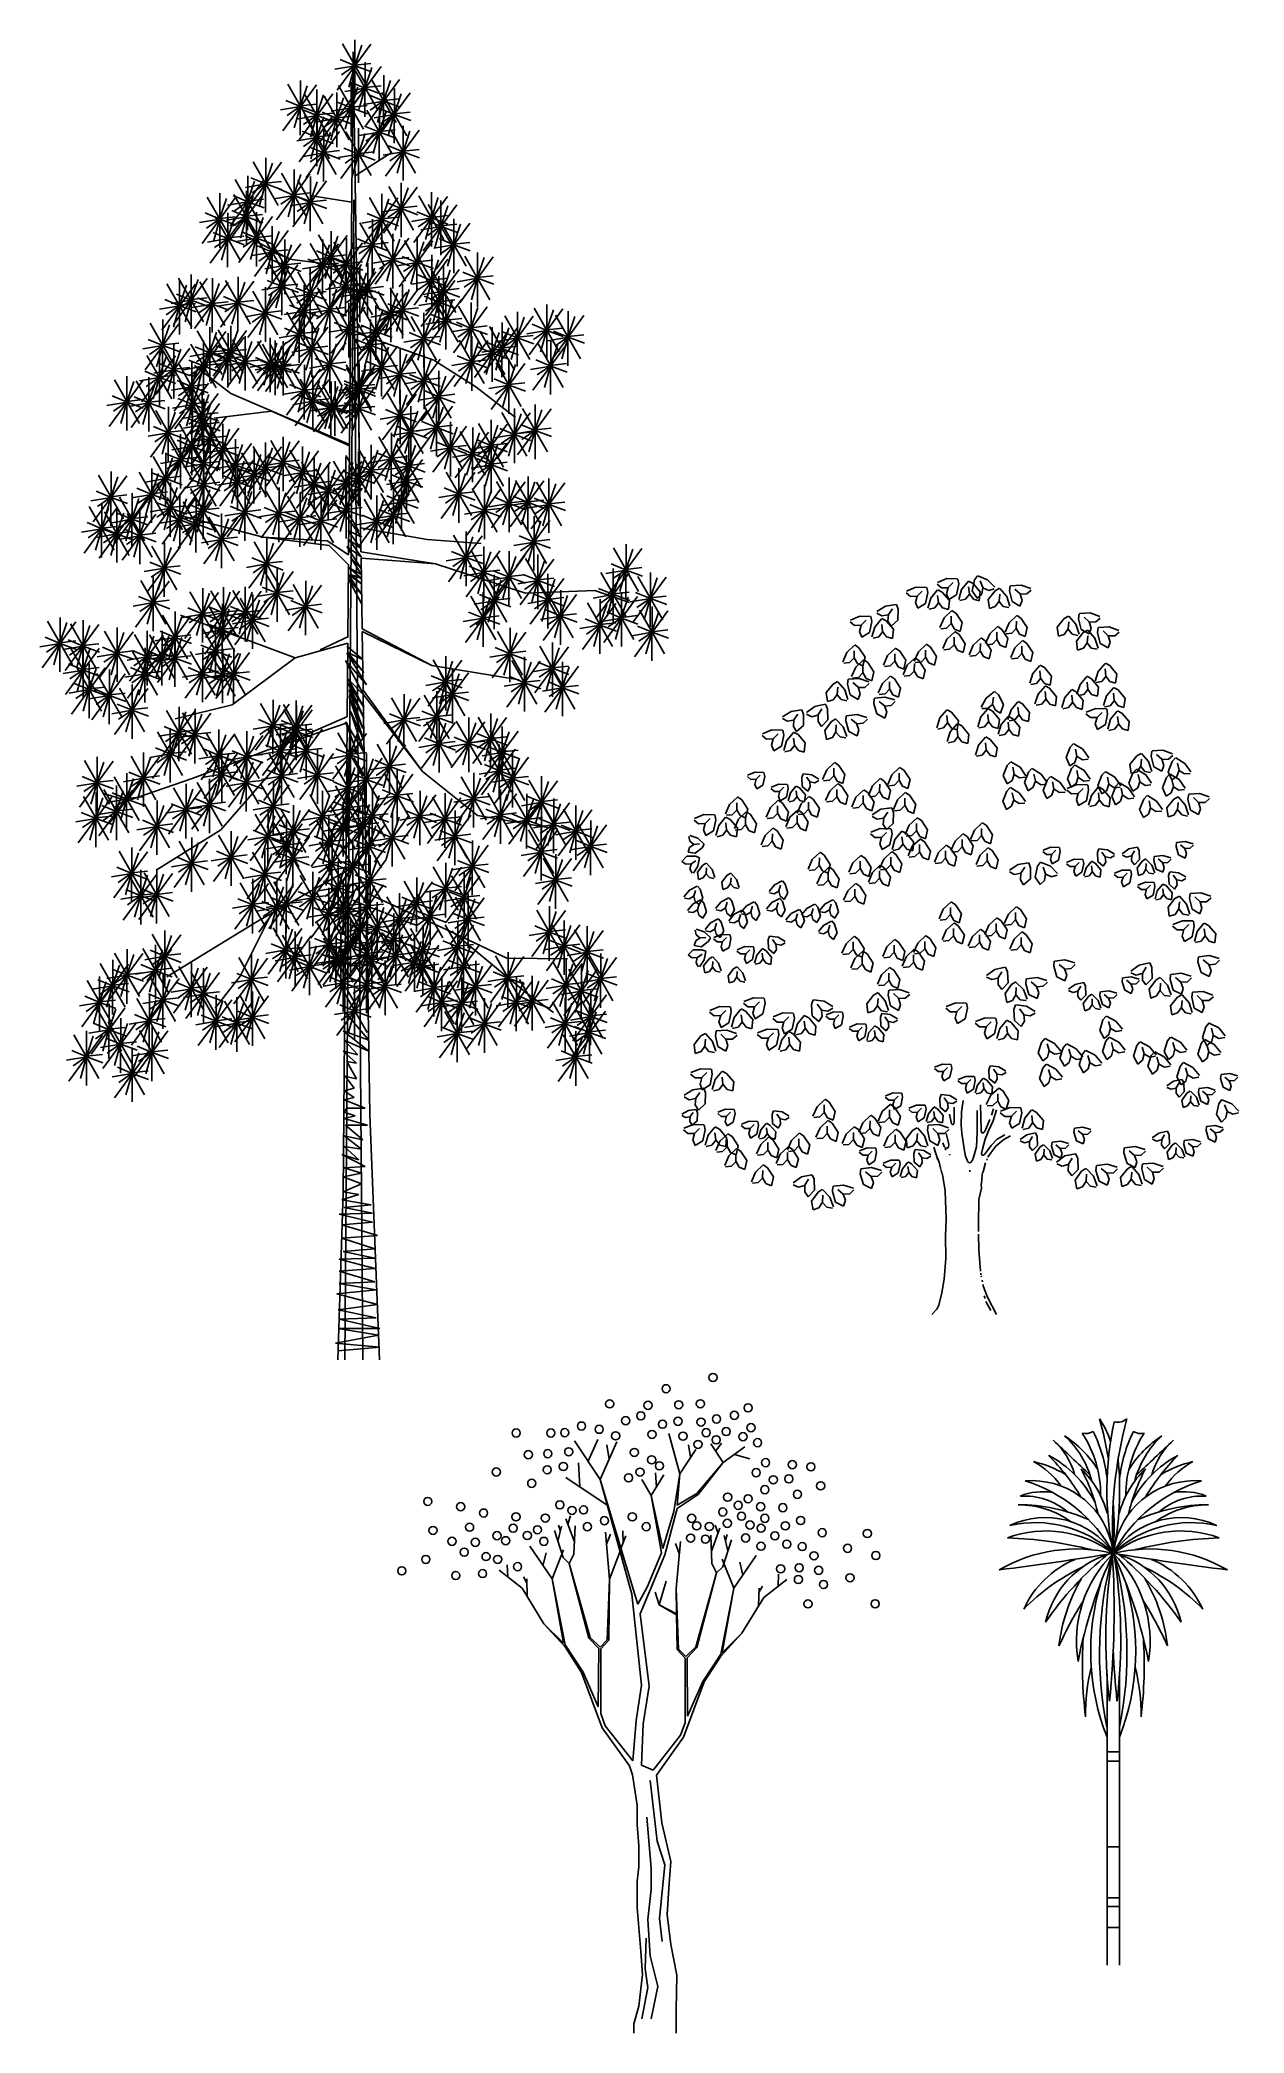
# Model space of a CAD drawing. Header units: millimetres. Extents: x 2478 to 18835, y -4183 to 1193.
# Drawn here: x 2478 to 3575, y -831 to 984 of the extents above; entities that cross this region are included whole.
import ezdxf

# ---------------------------------------------------------------- set-up
doc = ezdxf.new("R2010")
doc.units = ezdxf.units.MM
doc.layers.add('01', color=1, linetype='Continuous')

# ---------------------------------------------------------------- blocks, each defined once
blk = doc.blocks.new('LEAF')
for p, q in [((-4.95, -0.83), (-8.88, -3.28)), ((-8.88, -4.04), (-6.59, -5.29)), ((-6.59, -5.29), (-3.8, -4.75)), ((-0.24, -0.12), (-4.95, -0.83)), ((-3.68, -4.64), (-3.93, -7.63)), ((-3.93, -7.63), (-2.47, -9.92)), ((-1.87, -2.03), (-3.68, -4.64)), ((-2.47, -9.92), (0.55, -7.19)), ((0.67, -2.24), (-0.12, -0.12)), ((0.55, -7.19), (0.67, -2.24))]:
    blk.add_line(p, q)
blk = doc.blocks.new('LEAF-2')
for p in [(-18.53, -5.56), (-4.37, -9.88)]:
    blk.add_blockref('LEAF', p)
at = {"xscale": -1, "rotation": 11.53269008712942}
blk.add_blockref('LEAF', (2.97, -2.38), dxfattribs=at)
at = {"rotation": 52.43887045819142}
blk.add_blockref('LEAF', (0.4, -9.87), dxfattribs=at)
blk = doc.blocks.new('LEAVES')
for p in [(-44.76, 11.07), (-45.24, 3.37), (-30.51, -0.47), (-18.15, -6.89), (-0.1, -0.9), (-39.53, -9.45), (-25.76, -9.03), (-4.37, -9.45), (3.7, -18.43), (12.73, -18.43), (22.71, -19.29), (18.43, -29.98)]:
    blk.add_blockref('LEAF', p)
blk = doc.blocks.new('Árvore40e')
for p, q in [((-0.096, 1.873, -96), (-0.098, 1.795, -96)), ((-0.033, 1.707, -96), (-0.031, 1.826, -96)), ((-0.031, 1.826, -96), (-0.014, 1.931, -96)), ((0.113, 1.64, -96), (0.113, 1.842, -96)), ((0.142, 1.894, -96), (0.145, 1.784, -96)), ((0.244, 1.799, -96), (0.261, 1.855, -96)), ((0.288, 1.846, -96), (0.257, 1.748, -96)), ((-0.154, 1.572, -96), (-0.169, 1.633, -96)), ((-0.12, 1.721, -96), (-0.139, 1.807, -96)), ((-0.112, 1.712, -96), (-0.12, 1.721, -96)), ((-0.101, 1.719, -96), (-0.112, 1.712, -96)), ((-0.098, 1.741, -96), (-0.101, 1.719, -96)), ((-0.098, 1.795, -96), (-0.098, 1.741, -96)), ((-0.028, 1.634, -96), (-0.033, 1.707, -96)), ((-0.006, 1.492, -96), (-0.028, 1.634, -96)), ((0.105, 1.511, -96), (0.113, 1.64, -96)), ((0.145, 1.784, -96), (0.149, 1.657, -96)), ((0.149, 1.657, -96), (0.155, 1.638, -96)), ((0.155, 1.638, -96), (0.163, 1.636, -96)), ((0.163, 1.636, -96), (0.178, 1.647, -96)), ((0.178, 1.647, -96), (0.19, 1.672, -96)), ((0.217, 1.655, -96), (0.184, 1.58, -96)), ((0.19, 1.672, -96), (0.228, 1.758, -96)), ((0.257, 1.748, -96), (0.217, 1.655, -96)), ((-0.282, 1.506, -96), (-0.245, 1.391, -96)), ((-0.2, 1.548, -96), (-0.188, 1.514, -96)), ((-0.188, 1.514, -96), (-0.175, 1.5, -96)), ((-0.18, 1.498, -96), (-0.173, 1.479, -96)), ((-0.175, 1.5, -96), (-0.161, 1.499, -96)), ((-0.161, 1.499, -96), (-0.15, 1.506, -96)), ((-0.146, 1.532, -96), (-0.154, 1.572, -96)), ((-0.15, 1.506, -96), (-0.146, 1.532, -96)), ((0.007, 1.426, -96), (-0.006, 1.492, -96)), ((0.076, 1.404, -96), (0.105, 1.511, -96)), ((0.161, 1.49, -96), (0.153, 1.449, -96)), ((0.172, 1.535, -96), (0.161, 1.49, -96)), ((0.184, 1.58, -96), (0.172, 1.535, -96)), ((0.18, 1.441, -96), (0.205, 1.477, -96)), ((0.205, 1.477, -96), (0.24, 1.524, -96)), ((0.211, 1.417, -96), (0.236, 1.456, -96)), ((0.236, 1.456, -96), (0.282, 1.516, -96)), ((0.24, 1.524, -96), (0.296, 1.58, -96)), ((0.282, 1.516, -96), (0.355, 1.576, -96)), ((0.296, 1.58, -96), (0.365, 1.621, -96)), ((0.355, 1.576, -96), (0.417, 1.612, -96)), ((-0.234, 1.369, -96), (-0.246, 1.405, -96)), ((-0.236, 1.382, -96), (-0.218, 1.305, -96)), ((-0.216, 1.299, -96), (-0.21, 1.271, -96)), ((-0.203, 1.253, -96), (-0.208, 1.276, -96)), ((-0.14, 1.445, -96), (-0.138, 1.434, -96)), ((0.028, 1.374, -96), (0.007, 1.426, -96)), ((0.028, 1.374, -96), (0.034, 1.367, -96)), ((0.034, 1.367, -96), (0.045, 1.365, -96)), ((0.045, 1.365, -96), (0.061, 1.374, -96)), ((0.046, 1.299, -96), (0.046, 1.283, -96)), ((0.061, 1.374, -96), (0.076, 1.404, -96)), ((0.153, 1.449, -96), (0.155, 1.434, -96)), ((0.155, 1.434, -96), (0.169, 1.434, -96)), ((0.165, 1.284, -96), (0.157, 1.255, -96)), ((0.188, 1.366, -96), (0.166, 1.283, -96)), ((0.169, 1.434, -96), (0.18, 1.441, -96)), ((0.199, 1.39, -96), (0.204, 1.401, -96)), ((-0.202, 1.259, -96), (-0.178, 1.11, -96)), ((-0.178, 1.11, -96), (-0.171, 0.853, -96)), ((0.151, 1.133, -96), (0.128, 1.031, -96)), ((0.15, 1.175, -96), (0.151, 1.129, -96)), ((0.159, 1.255, -96), (0.153, 1.176, -96)), ((0.128, 1.031, -96), (0.125, 0.809, -96)), ((-0.171, 0.853, -96), (-0.177, 0.701, -96)), ((0.125, 0.809, -96), (0.125, 0.741, -96)), ((-0.177, 0.701, -96), (-0.174, 0.493, -96)), ((0.125, 0.715, -96), (0.128, 0.569, -96)), ((0.128, 0.569, -96), (0.144, 0.379, -96)), ((-0.174, 0.493, -96), (-0.187, 0.306, -96)), ((-0.187, 0.306, -96), (-0.21, 0.18, -96)), ((0.146, 0.359, -96), (0.147, 0.344, -96)), ((0.149, 0.336, -96), (0.151, 0.327, -96)), ((0.157, 0.297, -96), (0.16, 0.282, -96)), ((0.165, 0.258, -96), (0.17, 0.235, -96)), ((0.17, 0.235, -96), (0.206, 0.142, -96)), ((-0.256, 0.031, -96), (-0.301, -0.016, -96)), ((-0.236, 0.069, -96), (-0.256, 0.031, -96)), ((-0.21, 0.18, -96), (-0.236, 0.069, -96)), ((0.184, 0.129, -96), (0.176, 0.153, -96)), ((0.191, 0.101, -96), (0.236, 0.021, -96)), ((0.206, 0.142, -96), (0.287, -0.016, -96))]:
    blk.add_line(p, q)
for name, p, xscale, yscale, zscale, rotation in [('LEAVES', (-0.125, 6.413, -96), 0.02030894765994145, 0.02030894765994162, 0.02030894765994162, 34.53696991981526), ('LEAF', (-0.343, 6.604, -96), 0.02030894765995221, 0.02030894765994162, 0.02030894765994162, 349.6696833478057), ('LEAF', (-0.247, 6.586, -96), 0.0203089476599503, 0.02030894765994162, 0.02030894765994162, 42.10855380600963), ('LEAF', (-0.061, 6.682, -96), 0.02030894765995221, 0.02030894765994162, 0.02030894765994162, 349.6696833478057), ('LEAF', (0.034, 6.665, -96), 0.0203089476599503, 0.02030894765994162, 0.02030894765994162, 42.10855380600963), ('LEAF', (0.113, 6.713, -96), -0.02030894765994927, 0.02030894765994162, 0.02030894765994162, 346.2448856563497), ('LEAF', (0.316, 6.599, -96), -0.020308947659939, 0.02030894765994162, 0.02030894765994162, 319.9121285665749), ('LEAF', (0.41, 6.62, -96), -0.02030894765994267, 0.02030894765994162, 0.02030894765994162, 12.35099902477772), ('LEAF', (-0.853, 6.34, -96), 0.02030894765995221, 0.02030894765994162, 0.02030894765994162, 349.6696833478057), ('LEAVES', (0.675, 5.914, -96), 0.02030894765994539, 0.02030894765994162, 0.02030894765994162, 40.61368272467979), ('LEAF', (0.945, 6.346, -96), -0.020308947659939, 0.02030894765994162, 0.02030894765994162, 319.9121285665749), ('LEAF', (1.04, 6.366, -96), -0.02030894765994267, 0.02030894765994162, 0.02030894765994162, 12.35099902477772), ('LEAF', (-0.757, 6.323, -96), 0.0203089476599503, 0.02030894765994162, 0.02030894765994162, 42.10855380600963), ('LEAF', (1.119, 6.219, -96), -0.020308947659939, 0.02030894765994162, 0.02030894765994162, 319.9121285665749), ('LEAF', (1.213, 6.239, -96), -0.02030894765994267, 0.02030894765994162, 0.02030894765994162, 12.35099902477772), ('LEAF-2', (-1.222, 5.605, -96), -0.02030894765994337, 0.02030894765994162, 0.02030894765994162, 15.29933587619221), ('LEAF', (-1.16, 5.75, -96), -0.020308947659939, 0.02030894765994162, 0.02030894765994162, 319.9121285665749), ('LEAF', (-1.065, 5.77, -96), -0.02030894765994267, 0.02030894765994162, 0.02030894765994162, 12.35099902477772), ('LEAF', (0.273, 5.659, -96), 0.02030894765994122, 0.02030894765994162, 0.02030894765994162, 28.88419993601277), ('LEAVES', (-1.193, 5.029, -96), 0.02030894765994145, 0.02030894765994162, 0.02030894765994162, 34.53696991981526), ('LEAVES', (0.994, 5.202, -96), -0.02030894765994745, 0.02030894765994162, 0.02030894765994162, 337.1397813469426), ('LEAF', (1.295, 5.5, -96), 0.02030894765995221, 0.02030894765994162, 0.02030894765994162, 349.6696833478057), ('LEAF', (1.391, 5.483, -96), 0.0203089476599503, 0.02030894765994162, 0.02030894765994162, 42.10855380600963), ('LEAF', (-1.655, 5.305, -96), 0.02030894765995221, 0.02030894765994162, 0.02030894765994162, 349.6696833478057), ('LEAF', (-1.56, 5.288, -96), 0.0203089476599503, 0.02030894765994162, 0.02030894765994162, 42.10855380600963), ('LEAF', (1.607, 5.096, -96), -0.020308947659939, 0.02030894765994162, 0.02030894765994162, 319.9121285665749), ('LEAF', (1.701, 5.116, -96), -0.02030894765994267, 0.02030894765994162, 0.02030894765994162, 12.35099902477772), ('LEAF-2', (-1.515, 4.956, -96), 0.01624715812796304, 0.0162471581279533, 0.0162471581279533, 349.6696833478371), ('LEAVES', (-0.441, 4.526, -96), 0.02030894765994145, 0.02030894765994162, 0.02030894765994162, 34.53696991981526), ('LEAF', (1.122, 4.807, -96), 0.02030894765995221, 0.02030894765994162, 0.02030894765994162, 349.6696833478057), ('LEAF', (1.217, 4.79, -96), 0.0203089476599503, 0.02030894765994162, 0.02030894765994162, 42.10855380600963), ('LEAF', (2.036, 4.722, -96), -0.02030894765994267, 0.02030894765994162, 0.02030894765994162, 12.35099902477772), ('LEAF', (-2.274, 4.534, -96), 0.02030894765995221, 0.02030894765994162, 0.02030894765994162, 349.6696833478057), ('LEAF', (1.942, 4.701, -96), -0.020308947659939, 0.02030894765994162, 0.02030894765994162, 319.9121285665749), ('LEAF-2', (-2.309, 4.265, -96), -0.01624715812795894, 0.0162471581279533, 0.0162471581279533, 320.8332289453655), ('LEAF', (-2.178, 4.516, -96), 0.0203089476599503, 0.02030894765994162, 0.02030894765994162, 42.10855380600963), ('LEAF', (-0.668, 4.407, -96), 0.02030894765995221, 0.02030894765994162, 0.02030894765994162, 349.6696833478057), ('LEAF', (-0.573, 4.389, -96), 0.0203089476599503, 0.02030894765994162, 0.02030894765994162, 42.10855380600963), ('LEAF-2', (1.611, 4.291, -96), -0.0162471581279497, 0.0162471581279533, 0.0162471581279533, 15.29933587616583), ('LEAVES', (-1.663, 3.949, -96), 0.01678888462375371, 0.01678888462375028, 0.01678888462375028, 18.45699448837399), ('LEAVES', (-0.132, 3.761, -96), 0.02030894765994145, 0.02030894765994162, 0.02030894765994162, 34.53696991981526), ('LEAF-2', (1.177, 4.272, -96), 0.01624715812796304, 0.0162471581279533, 0.0162471581279533, 349.6696833478371), ('LEAF', (0.686, 4.106, -96), -0.02030894765994927, 0.02030894765994162, 0.02030894765994162, 346.2448856563497), ('LEAF-2', (1.826, 4.064, -96), 0.01624715812796304, 0.0162471581279533, 0.0162471581279533, 349.6696833478371), ('LEAF', (2.049, 3.818, -96), -0.02030894765994267, 0.02030894765994162, 0.02030894765994162, 12.35099902477772), ('LEAF', (1.954, 3.797, -96), -0.020308947659939, 0.02030894765994162, 0.02030894765994162, 319.9121285665749), ('LEAF-2', (-2.252, 3.413, -96), -0.01624715812795894, 0.0162471581279533, 0.0162471581279533, 320.8332289453655), ('LEAF-2', (-1.823, 3.477, -96), 0.01624715812796304, 0.0162471581279533, 0.0162471581279533, 349.6696833478371), ('LEAF', (2.085, 3.568, -96), 0.02030894765995221, 0.02030894765994162, 0.02030894765994162, 349.6696833478057), ('LEAF', (2.18, 3.551, -96), 0.0203089476599503, 0.02030894765994162, 0.02030894765994162, 42.10855380600963), ('LEAF-2', (0.418, 3.211, -96), -0.02030894765994337, 0.02030894765994162, 0.02030894765994162, 15.29933587619221), ('LEAF-2', (1.732, 3.251, -96), -0.02030894765994337, 0.02030894765994162, 0.02030894765994162, 15.29933587619221), ('LEAVES', (1.29, 2.722, -96), -0.02030894765994784, 0.02030894765994162, 0.02030894765994162, 341.1536349228604), ('LEAF-2', (1.121, 3.058, -96), -0.0162471581279497, 0.0162471581279533, 0.0162471581279533, 15.29933587616583), ('LEAF-2', (-1.434, 2.909, -96), 0.02030894765995221, 0.02030894765994162, 0.02030894765994162, 349.6696833478057), ('LEAF', (-0.791, 2.918, -96), -0.020308947659939, 0.02030894765994162, 0.02030894765994162, 319.9121285665749), ('LEAF', (-0.696, 2.939, -96), -0.02030894765994267, 0.02030894765994162, 0.02030894765994162, 12.35099902477772), ('LEAF-2', (0.409, 2.865, -96), 0.02030894765995221, 0.02030894765994162, 0.02030894765994162, 349.6696833478057), ('LEAF', (1.976, 2.899, -96), -0.020308947659939, 0.02030894765994162, 0.02030894765994162, 319.9121285665749), ('LEAF', (2.07, 2.919, -96), -0.02030894765994267, 0.02030894765994162, 0.02030894765994162, 12.35099902477772), ('LEAF', (-2.133, 2.786, -96), 0.02030894765995221, 0.02030894765994162, 0.02030894765994162, 349.6696833478057), ('LEAF', (-2.037, 2.769, -96), 0.0203089476599503, 0.02030894765994162, 0.02030894765994162, 42.10855380600963), ('LEAF-2', (-0.8, 2.773, -96), 0.01624715812796304, 0.0162471581279533, 0.0162471581279533, 349.6696833478371), ('LEAF', (-2.364, 2.547, -96), -0.020308947659939, 0.02030894765994162, 0.02030894765994162, 319.9121285665749), ('LEAF', (-2.269, 2.568, -96), -0.02030894765994267, 0.02030894765994162, 0.02030894765994162, 12.35099902477772), ('LEAF', (-1.699, 2.581, -96), 0.02030894765995221, 0.02030894765994162, 0.02030894765994162, 349.6696833478057), ('LEAF', (-1.604, 2.564, -96), 0.0203089476599503, 0.02030894765994162, 0.02030894765994162, 42.10855380600963), ('LEAVES', (-1.281, 1.963, -96), 0.02030894765994145, 0.02030894765994162, 0.02030894765994162, 34.53696991981526), ('LEAF-2', (0.189, 2.296, -96), 0.01624715812796304, 0.0162471581279533, 0.0162471581279533, 349.6696833478371), ('LEAF', (-2.306, 2.22, -96), 0.02030894765995221, 0.02030894765994162, 0.02030894765994162, 349.6696833478057), ('LEAF', (-2.211, 2.202, -96), 0.0203089476599503, 0.02030894765994162, 0.02030894765994162, 42.10855380600963), ('LEAF-2', (2.017, 2.177, -96), -0.0162471581279497, 0.0162471581279533, 0.0162471581279533, 15.29933587616583), ('LEAF-2', (-0.259, 2.035, -96), 0.01624715812796304, 0.0162471581279533, 0.0162471581279533, 349.6696833478371), ('LEAF', (0.312, 2.049, -96), 0.02030894765995276, 0.02030894765994162, 0.02030894765994162, 32.3447084126435), ('LEAF', (-2.445, 1.853, -96), 0.01480891357455155, 0.01480891357455505, 0.01480891357455505, 359.1058425440371), ('LEAF-2', (-1.785, 1.887, -96), 0.01624715812796304, 0.0162471581279533, 0.0162471581279533, 349.6696833478371), ('LEAF', (0.514, 1.868, -96), 0.02030894765995221, 0.02030894765994162, 0.02030894765994162, 349.6696833478057), ('LEAF', (0.61, 1.851, -96), 0.0203089476599503, 0.02030894765994162, 0.02030894765994162, 42.10855380600963), ('LEAF', (2.338, 1.943, -96), -0.02030894765994927, 0.02030894765994162, 0.02030894765994162, 346.2448856563497), ('LEAF', (-2.371, 1.712, -96), 0.02030894765995221, 0.02030894765994162, 0.02030894765994162, 349.6696833478057), ('LEAF', (-2.276, 1.695, -96), 0.0203089476599503, 0.02030894765994162, 0.02030894765994162, 42.10855380600963), ('LEAF', (-0.433, 1.688, -96), -0.020308947659939, 0.02030894765994162, 0.02030894765994162, 319.9121285665749), ('LEAF', (-0.338, 1.709, -96), -0.02030894765994267, 0.02030894765994162, 0.02030894765994162, 12.35099902477772), ('LEAF-2', (0.681, 1.689, -96), -0.0162471581279497, 0.0162471581279533, 0.0162471581279533, 15.29933587616583), ('LEAF-2', (1.057, 1.513, -96), -0.02030894765994337, 0.02030894765994162, 0.02030894765994162, 15.29933587619221), ('LEAF-2', (1.884, 1.705, -96), -0.0162471581279497, 0.0162471581279533, 0.0162471581279533, 15.29933587616583), ('LEAF-2', (-1.344, 1.322, -96), -0.02030894765994337, 0.02030894765994162, 0.02030894765994162, 15.29933587619221), ('LEAF-2', (-0.495, 1.534, -96), 0.01624715812796304, 0.0162471581279533, 0.0162471581279533, 349.6696833478371), ('LEAF', (1.52, 1.337, -96), -0.020308947659939, 0.02030894765994162, 0.02030894765994162, 319.9121285665749), ('LEAF', (1.615, 1.357, -96), -0.02030894765994267, 0.02030894765994162, 0.02030894765994162, 12.35099902477772)]:
    blk.add_blockref(name, p, dxfattribs=dict(xscale=xscale, yscale=yscale, zscale=zscale, rotation=rotation))
at = {"xscale": 0.02030894765994162, "yscale": 0.02030894765994162, "zscale": 0.02030894765994162}
for p in [(-0.621, 6.451, -96), (-1.482, 5.492, -96), (-0.664, 4.6, -96), (0.586, 4.097, -96), (-2.376, 2.047, -96)]:
    blk.add_blockref('LEAF', p, dxfattribs=at)
blk = doc.blocks.new('Árvore22')
for p, q in [((-0.385, 11.561), (-0.079, 11.979)), ((-0.339, 11.984), (-0.111, 11.587)), ((-0.224, 12.019), (-0.225, 11.522)), ((-0.223, 11.782), (-0.358, 11.839)), ((-0.226, 11.784), (-0.162, 11.971)), ((-0.224, 11.788), (-0.079, 11.804)), ((-0.132, 11.815), (-0.133, 11.319)), ((-0.721, 11.648), (-0.722, 11.152)), ((-0.223, 11.782), (-0.407, 11.751)), ((-0.224, 11.785), (-0.346, 11.701)), ((-0.293, 11.357), (0.013, 11.775)), ((-0.224, 11.785), (-0.28, 11.587)), ((-0.131, 11.579), (-0.266, 11.635)), ((-0.258, 11.636), (-0.259, 11.14)), ((-0.247, 11.781), (-0.019, 11.384)), ((-0.223, 11.782), (-0.074, 11.727)), ((-0.134, 11.58), (-0.07, 11.767)), ((-0.124, 11.239), (0.182, 11.657)), ((-0.077, 11.663), (0.15, 11.266)), ((0.038, 11.697), (0.036, 11.201)), ((0.036, 11.462), (0.099, 11.65)), ((-0.882, 11.191), (-0.576, 11.609)), ((-0.72, 11.412), (-0.855, 11.468)), ((-0.836, 11.614), (-0.608, 11.217)), ((-0.733, 11.108), (-0.427, 11.526)), ((-0.723, 11.413), (-0.659, 11.601)), ((-0.721, 11.418), (-0.576, 11.434)), ((-0.686, 11.531), (-0.459, 11.134)), ((-0.574, 11.331), (-0.51, 11.518)), ((-0.571, 11.566), (-0.573, 11.069)), ((-0.55, 11.081), (-0.244, 11.499)), ((-0.504, 11.505), (-0.276, 11.108)), ((-0.42, 11.178), (-0.114, 11.597)), ((-0.257, 11.4), (-0.393, 11.456)), ((-0.391, 11.304), (-0.328, 11.491)), ((-0.389, 11.539), (-0.39, 11.043)), ((-0.373, 11.602), (-0.145, 11.205)), ((-0.131, 11.579), (-0.315, 11.548)), ((-0.26, 11.401), (-0.197, 11.589)), ((-0.132, 11.581), (-0.254, 11.497)), ((-0.132, 11.581), (-0.188, 11.384)), ((0.038, 11.461), (-0.146, 11.43)), ((-0.132, 11.585), (0.013, 11.601)), ((-0.131, 11.579), (0.018, 11.524)), ((0.038, 11.461), (-0.097, 11.517)), ((0.037, 11.463), (-0.085, 11.38)), ((-0.027, 11.117), (0.279, 11.536)), ((0.037, 11.463), (-0.019, 11.266)), ((0.02, 11.541), (0.247, 11.144)), ((0.037, 11.467), (0.182, 11.483)), ((0.038, 11.461), (0.187, 11.406)), ((0.132, 11.34), (0.196, 11.528)), ((0.135, 11.575), (0.133, 11.079)), ((-0.72, 11.412), (-0.904, 11.381)), ((-0.721, 11.414), (-0.843, 11.331)), ((-0.721, 11.414), (-0.777, 11.217)), ((-0.571, 11.329), (-0.755, 11.298)), ((-0.732, 10.909), (-0.426, 11.327)), ((-0.72, 11.412), (-0.571, 11.357)), ((-0.571, 11.329), (-0.706, 11.386)), ((-0.572, 11.332), (-0.694, 11.248)), ((-0.685, 11.332), (-0.457, 10.935)), ((-0.572, 11.332), (-0.628, 11.134)), ((-0.572, 11.335), (-0.427, 11.351)), ((-0.572, 11.131), (-0.509, 11.319)), ((-0.388, 11.303), (-0.572, 11.272)), ((-0.57, 11.366), (-0.571, 10.87)), ((-0.571, 11.329), (-0.422, 11.274)), ((-0.388, 11.303), (-0.523, 11.359)), ((-0.389, 11.305), (-0.511, 11.221)), ((-0.389, 11.305), (-0.445, 11.108)), ((-0.257, 11.4), (-0.442, 11.369)), ((-0.389, 11.309), (-0.244, 11.325)), ((-0.388, 11.303), (-0.24, 11.248)), ((-0.259, 11.402), (-0.38, 11.319)), ((-0.259, 11.402), (-0.314, 11.205)), ((-0.259, 11.406), (-0.114, 11.422)), ((-0.257, 11.4), (-0.109, 11.345)), ((-0.163, 10.956), (0.143, 11.375)), ((-0.117, 11.38), (0.111, 10.983)), ((0.135, 11.339), (-0.049, 11.308)), ((-0.004, 11.179), (0.059, 11.367)), ((-0.002, 11.414), (-0.003, 10.918)), ((0.135, 11.339), (0, 11.395)), ((0.134, 11.341), (0.012, 11.258)), ((0.134, 11.341), (0.078, 11.144)), ((0.134, 11.345), (0.279, 11.361)), ((0.135, 11.339), (0.284, 11.284)), ((-0.569, 11.13), (-0.754, 11.099)), ((-0.569, 11.13), (-0.705, 11.186)), ((-0.571, 11.132), (-0.692, 11.049)), ((-0.67, 10.767), (-0.364, 11.185)), ((-0.571, 11.132), (-0.626, 10.935)), ((-0.623, 11.19), (-0.396, 10.793)), ((-0.571, 11.136), (-0.426, 11.152)), ((-0.569, 11.13), (-0.421, 11.075)), ((-0.508, 11.225), (-0.51, 10.728)), ((-0.51, 10.99), (-0.447, 11.177)), ((-0.352, 10.756), (-0.046, 11.174)), ((-0.306, 11.18), (-0.078, 10.783)), ((-0.193, 10.979), (-0.13, 11.167)), ((-0.191, 11.214), (-0.192, 10.718)), ((-0.001, 11.178), (-0.185, 11.147)), ((-0.001, 11.178), (-0.137, 11.234)), ((-0.003, 11.18), (-0.124, 11.097)), ((-0.003, 11.18), (-0.058, 10.983)), ((-0.003, 11.184), (0.143, 11.2)), ((-0.001, 11.178), (0.147, 11.123)), ((0.054, 10.777), (0.36, 11.196)), ((0.101, 11.201), (0.328, 10.804)), ((0.216, 11.235), (0.214, 10.739)), ((0.214, 11), (0.277, 11.188)), ((-1.199, 10.486), (-0.893, 10.904)), ((-1.152, 10.909), (-0.924, 10.512)), ((-1.039, 10.708), (-0.976, 10.896)), ((-1.037, 10.944), (-1.038, 10.447)), ((-0.508, 10.989), (-0.692, 10.957)), ((-0.508, 10.989), (-0.643, 11.045)), ((-0.509, 10.991), (-0.631, 10.907)), ((-0.509, 10.991), (-0.565, 10.793)), ((-0.509, 10.994), (-0.364, 11.01)), ((-0.508, 10.989), (-0.359, 10.934)), ((-0.19, 10.978), (-0.374, 10.947)), ((-0.19, 10.978), (-0.325, 11.034)), ((-0.191, 10.98), (-0.313, 10.897)), ((-0.191, 10.98), (-0.247, 10.783)), ((-0.191, 10.984), (-0.046, 11)), ((-0.19, 10.978), (-0.041, 10.923)), ((0.216, 10.999), (0.032, 10.968)), ((0.216, 10.999), (0.081, 11.055)), ((0.215, 11.001), (0.093, 10.918)), ((0.215, 11.001), (0.16, 10.804)), ((0.215, 11.005), (0.36, 11.021)), ((0.216, 10.999), (0.365, 10.944)), ((-1.362, 10.323), (-1.056, 10.741)), ((-1.316, 10.747), (-1.088, 10.349)), ((-1.036, 10.707), (-1.221, 10.676)), ((-1.203, 10.546), (-1.14, 10.733)), ((-1.201, 10.781), (-1.202, 10.285)), ((-1.036, 10.707), (-1.172, 10.763)), ((-1.038, 10.71), (-1.16, 10.626)), ((-1.038, 10.71), (-1.093, 10.512)), ((-1.038, 10.713), (-0.893, 10.729)), ((-1.036, 10.707), (-0.888, 10.652)), ((-0.94, 10.381), (-0.634, 10.8)), ((-0.893, 10.805), (-0.665, 10.408)), ((-0.791, 10.317), (-0.485, 10.735)), ((-0.78, 10.604), (-0.717, 10.792)), ((-0.778, 10.839), (-0.779, 10.343)), ((-0.745, 10.74), (-0.517, 10.343)), ((-0.632, 10.54), (-0.569, 10.727)), ((-0.63, 10.775), (-0.631, 10.278)), ((0.198, 10.718), (0.196, 10.222)), ((-1.617, 10.165), (-1.311, 10.583)), ((-1.57, 10.588), (-1.343, 10.191)), ((-1.457, 10.388), (-1.394, 10.575)), ((-1.455, 10.623), (-1.456, 10.126)), ((-1.2, 10.545), (-1.384, 10.514)), ((-1.373, 10.187), (-1.067, 10.605)), ((-1.2, 10.545), (-1.335, 10.601)), ((-1.327, 10.61), (-1.099, 10.213)), ((-1.201, 10.547), (-1.323, 10.463)), ((-1.201, 10.547), (-1.257, 10.349)), ((-1.214, 10.409), (-1.151, 10.597)), ((-1.212, 10.645), (-1.213, 10.148)), ((-1.201, 10.551), (-1.056, 10.567)), ((-1.2, 10.545), (-1.051, 10.49)), ((-0.777, 10.603), (-0.962, 10.572)), ((-0.777, 10.603), (-0.913, 10.659)), ((-0.779, 10.605), (-0.9, 10.522)), ((-0.779, 10.605), (-0.834, 10.408)), ((-0.629, 10.538), (-0.813, 10.507)), ((-0.779, 10.609), (-0.634, 10.625)), ((-0.777, 10.603), (-0.629, 10.548)), ((-0.629, 10.538), (-0.764, 10.595)), ((-0.63, 10.541), (-0.752, 10.457)), ((-0.63, 10.541), (-0.686, 10.343)), ((-0.63, 10.544), (-0.485, 10.56)), ((-0.629, 10.538), (-0.48, 10.483)), ((-0.14, 10.16), (0.166, 10.579)), ((-0.093, 10.584), (0.134, 10.187)), ((0.019, 10.383), (0.083, 10.571)), ((0.022, 10.618), (0.02, 10.122)), ((0.036, 10.26), (0.342, 10.678)), ((0.198, 10.482), (0.063, 10.538)), ((0.083, 10.684), (0.31, 10.287)), ((0.195, 10.483), (0.259, 10.671)), ((0.312, 10.175), (0.618, 10.593)), ((0.359, 10.599), (0.586, 10.201)), ((0.474, 10.633), (0.472, 10.137)), ((0.472, 10.398), (0.535, 10.585)), ((0.559, 10.556), (0.558, 10.06)), ((-1.454, 10.386), (-1.639, 10.355)), ((-1.454, 10.386), (-1.59, 10.443)), ((-1.456, 10.389), (-1.578, 10.305)), ((-1.544, 9.987), (-1.238, 10.406)), ((-1.456, 10.389), (-1.511, 10.191)), ((-1.498, 10.411), (-1.27, 10.014)), ((-1.456, 10.392), (-1.311, 10.408)), ((-1.454, 10.386), (-1.306, 10.332)), ((-1.211, 10.408), (-1.395, 10.377)), ((-1.385, 10.21), (-1.321, 10.398)), ((-1.382, 10.445), (-1.384, 9.949)), ((-1.211, 10.408), (-1.346, 10.464)), ((-1.212, 10.411), (-1.334, 10.327)), ((-1.282, 9.992), (-0.976, 10.41)), ((-1.212, 10.411), (-1.268, 10.213)), ((-1.235, 10.416), (-1.007, 10.019)), ((-1.212, 10.414), (-1.067, 10.43)), ((-1.211, 10.408), (-1.062, 10.353)), ((-1.122, 10.215), (-1.059, 10.402)), ((-1.12, 10.45), (-1.121, 9.954)), ((-0.228, 9.929), (0.078, 10.348)), ((-0.181, 10.353), (0.047, 9.956)), ((0.022, 10.382), (-0.162, 10.351)), ((0.022, 10.382), (-0.113, 10.438)), ((0.021, 10.384), (-0.101, 10.301)), ((-0.066, 10.387), (-0.067, 9.891)), ((0.021, 10.384), (-0.035, 10.187)), ((0.198, 10.482), (0.014, 10.451)), ((0.021, 10.388), (0.166, 10.404)), ((0.022, 10.382), (0.171, 10.327)), ((0.197, 10.484), (0.075, 10.4)), ((0.197, 10.484), (0.141, 10.287)), ((0.197, 10.488), (0.342, 10.504)), ((0.198, 10.482), (0.347, 10.427)), ((0.474, 10.397), (0.29, 10.366)), ((0.474, 10.397), (0.339, 10.453)), ((0.473, 10.399), (0.351, 10.315)), ((0.398, 10.098), (0.704, 10.516)), ((0.473, 10.399), (0.417, 10.201)), ((0.56, 10.32), (0.425, 10.376)), ((0.444, 10.521), (0.672, 10.124)), ((0.473, 10.402), (0.618, 10.419)), ((0.474, 10.397), (0.623, 10.342)), ((0.515, 9.932), (0.821, 10.35)), ((0.557, 10.321), (0.621, 10.508)), ((0.562, 10.356), (0.789, 9.958)), ((0.677, 10.39), (0.675, 9.894)), ((-1.382, 10.209), (-1.566, 10.178)), ((-1.382, 10.209), (-1.517, 10.265)), ((-1.383, 10.211), (-1.505, 10.128)), ((-1.383, 10.211), (-1.439, 10.014)), ((-1.383, 10.215), (-1.238, 10.231)), ((-1.382, 10.209), (-1.233, 10.154)), ((-1.119, 10.214), (-1.304, 10.183)), ((-1.119, 10.214), (-1.255, 10.27)), ((-1.121, 10.216), (-1.242, 10.132)), ((-0.822, 10.022), (-1.223, 10.237)), ((-1.121, 10.216), (-1.176, 10.019)), ((-1.139, 9.864), (-0.833, 10.282)), ((-1.121, 10.22), (-0.976, 10.236)), ((-1.119, 10.214), (-0.971, 10.159)), ((-1.092, 10.287), (-0.865, 9.89)), ((-0.98, 10.087), (-0.916, 10.274)), ((-0.977, 10.322), (-0.979, 9.825)), ((-0.977, 10.166), (-0.75, 9.769)), ((-0.862, 10.201), (-0.864, 9.704)), ((-0.633, 10.166), (-0.406, 9.769)), ((-0.602, 9.819), (-0.296, 10.237)), ((-0.556, 10.243), (-0.328, 9.846)), ((-0.518, 10.201), (-0.52, 9.704)), ((-0.463, 9.754), (-0.157, 10.172)), ((-0.443, 10.042), (-0.379, 10.23)), ((-0.441, 10.277), (-0.442, 9.781)), ((-0.416, 10.178), (-0.189, 9.78)), ((-0.304, 9.977), (-0.24, 10.164)), ((-0.301, 10.212), (-0.303, 9.716)), ((-0.065, 10.151), (-0.201, 10.207)), ((-0.068, 10.152), (-0.005, 10.34)), ((-0.067, 10.157), (0.078, 10.173)), ((-0.039, 9.794), (0.267, 10.213)), ((0.007, 10.218), (0.235, 9.821)), ((0.12, 10.017), (0.183, 10.205)), ((0.122, 10.252), (0.121, 9.756)), ((0.179, 9.769), (0.485, 10.188)), ((0.226, 10.193), (0.454, 9.796)), ((0.339, 9.992), (0.402, 10.18)), ((0.341, 10.227), (0.34, 9.731)), ((0.56, 10.32), (0.376, 10.289)), ((0.559, 10.322), (0.437, 10.238)), ((0.559, 10.322), (0.503, 10.124)), ((0.677, 10.154), (0.542, 10.21)), ((0.559, 10.325), (0.704, 10.341)), ((0.56, 10.32), (0.709, 10.265)), ((0.675, 10.155), (0.738, 10.342)), ((0.676, 10.159), (0.821, 10.175)), ((-0.977, 10.085), (-1.161, 10.054)), ((-0.977, 10.085), (-1.112, 10.142)), ((-0.978, 10.088), (-1.1, 10.004)), ((-0.978, 10.088), (-1.034, 9.89)), ((-1.024, 9.743), (-0.718, 10.161)), ((-0.862, 9.965), (-0.997, 10.021)), ((-0.978, 10.091), (-0.833, 10.107)), ((-0.977, 10.085), (-0.828, 10.03)), ((-0.889, 10.009), (-0.89, 9.513)), ((-0.865, 9.966), (-0.801, 10.153)), ((-0.863, 9.97), (-0.718, 9.986)), ((-0.259, 9.949), (-0.822, 10.022)), ((-0.68, 9.743), (-0.374, 10.161)), ((-0.518, 9.964), (-0.653, 10.021)), ((-0.44, 10.041), (-0.624, 10.01)), ((-0.44, 10.041), (-0.575, 10.097)), ((-0.441, 10.043), (-0.563, 9.96)), ((-0.52, 9.966), (-0.457, 10.153)), ((-0.519, 9.97), (-0.374, 9.986)), ((-0.441, 10.043), (-0.497, 9.846)), ((-0.441, 10.047), (-0.296, 10.063)), ((-0.44, 10.041), (-0.291, 9.986)), ((-0.301, 9.976), (-0.436, 10.032)), ((-0.309, 10.012), (-0.31, 9.516)), ((-0.302, 9.982), (-0.157, 9.998)), ((-0.065, 10.151), (-0.25, 10.12)), ((-0.067, 10.153), (-0.188, 10.07)), ((-0.067, 10.153), (-0.122, 9.956)), ((-0.108, 9.987), (-0.11, 9.49)), ((-0.077, 10.134), (-0.105, 10.134)), ((-0.046, 10.136), (-0.104, 10.132)), ((-0.077, 10.134), (-0.104, 10.134)), ((-0.055, 10.132), (-0.098, 10.136)), ((-0.076, 10.134), (-0.088, 10.132)), ((-0.077, 10.131), (-0.076, 10.136)), ((-0.077, 10.134), (-0.066, 10.136)), ((-0.077, 10.134), (-0.054, 10.135)), ((-0.077, 10.134), (-0.051, 10.133)), ((-0.077, 10.134), (-0.042, 10.134)), ((-0.065, 10.151), (0.083, 10.096)), ((0.123, 10.016), (-0.061, 9.985)), ((0.123, 10.016), (-0.012, 10.072)), ((0.122, 10.018), (0, 9.935)), ((0.122, 10.018), (0.066, 9.821)), ((0.122, 10.022), (0.267, 10.038)), ((0.123, 10.016), (0.272, 9.961)), ((0.342, 9.991), (0.157, 9.96)), ((0.342, 9.991), (0.206, 10.047)), ((0.34, 9.993), (0.219, 9.91)), ((0.34, 9.993), (0.285, 9.796)), ((0.315, 9.604), (0.621, 10.023)), ((0.34, 9.997), (0.485, 10.013)), ((0.342, 9.991), (0.49, 9.936)), ((0.361, 10.028), (0.589, 9.631)), ((0.474, 9.827), (0.538, 10.015)), ((0.476, 10.062), (0.475, 9.566)), ((0.677, 10.154), (0.493, 10.123)), ((0.676, 10.156), (0.554, 10.072)), ((0.676, 10.156), (0.62, 9.958)), ((0.677, 10.154), (0.826, 10.099)), ((0.73, 9.626), (1.036, 10.044)), ((0.777, 10.05), (1.005, 9.653)), ((0.89, 9.849), (0.953, 10.036)), ((0.892, 10.084), (0.891, 9.588)), ((-1.877, 9.426), (-1.571, 9.845)), ((-1.831, 9.85), (-1.603, 9.453)), ((-1.822, 9.834), (-1.823, 9.337)), ((-1.718, 9.649), (-1.654, 9.837)), ((-1.715, 9.884), (-1.717, 9.388)), ((-1.685, 9.391), (-1.379, 9.809)), ((-1.638, 9.815), (-1.411, 9.418)), ((-1.526, 9.614), (-1.462, 9.802)), ((-1.523, 9.849), (-1.525, 9.353)), ((-1.45, 9.403), (-1.144, 9.822)), ((-1.404, 9.827), (-1.176, 9.43)), ((-1.291, 9.626), (-1.227, 9.814)), ((-1.289, 9.861), (-1.29, 9.365)), ((-1.05, 9.551), (-0.744, 9.969)), ((-0.862, 9.965), (-1.046, 9.933)), ((-0.888, 9.773), (-1.023, 9.829)), ((-1.004, 9.975), (-0.776, 9.578)), ((-0.863, 9.967), (-0.985, 9.883)), ((-0.863, 9.967), (-0.919, 9.769)), ((-0.891, 9.774), (-0.827, 9.962)), ((-0.862, 9.965), (-0.713, 9.91)), ((-0.793, 9.483), (-0.487, 9.901)), ((-0.746, 9.907), (-0.519, 9.51)), ((-0.518, 9.964), (-0.702, 9.933)), ((-0.519, 9.967), (-0.641, 9.883)), ((-0.634, 9.706), (-0.57, 9.893)), ((-0.631, 9.941), (-0.633, 9.445)), ((-0.519, 9.967), (-0.574, 9.769)), ((-0.518, 9.964), (-0.369, 9.909)), ((-0.301, 9.976), (-0.485, 9.945)), ((-0.471, 9.554), (-0.165, 9.973)), ((-0.308, 9.776), (-0.444, 9.832)), ((-0.302, 9.978), (-0.424, 9.894)), ((-0.424, 9.978), (-0.196, 9.581)), ((-0.302, 9.978), (-0.358, 9.78)), ((-0.34, 9.489), (-0.034, 9.907)), ((-0.311, 9.777), (-0.248, 9.965)), ((-0.301, 9.976), (-0.152, 9.921)), ((-0.294, 9.912), (-0.066, 9.515)), ((-0.27, 9.529), (0.036, 9.947)), ((-0.108, 9.75), (-0.243, 9.807)), ((-0.223, 9.952), (0.004, 9.555)), ((-0.181, 9.712), (-0.118, 9.899)), ((-0.179, 9.947), (-0.18, 9.45)), ((-0.111, 9.751), (-0.047, 9.939)), ((0.477, 9.826), (0.293, 9.795)), ((0.477, 9.826), (0.342, 9.882)), ((0.476, 9.828), (0.354, 9.745)), ((0.379, 9.409), (0.685, 9.827)), ((0.419, 9.51), (0.725, 9.929)), ((0.476, 9.828), (0.42, 9.631)), ((0.426, 9.832), (0.654, 9.435)), ((0.466, 9.934), (0.694, 9.537)), ((0.476, 9.832), (0.621, 9.848)), ((0.477, 9.826), (0.626, 9.771)), ((0.539, 9.631), (0.602, 9.819)), ((0.541, 9.867), (0.54, 9.37)), ((0.579, 9.733), (0.642, 9.921)), ((0.581, 9.968), (0.58, 9.472)), ((0.893, 9.848), (0.708, 9.817)), ((0.893, 9.848), (0.757, 9.904)), ((0.891, 9.85), (0.77, 9.766)), ((0.891, 9.85), (0.836, 9.653)), ((0.891, 9.854), (1.036, 9.87)), ((0.893, 9.848), (1.041, 9.793)), ((-1.983, 9.376), (-1.677, 9.794)), ((-1.821, 9.597), (-1.956, 9.654)), ((-1.937, 9.799), (-1.709, 9.402)), ((-1.715, 9.648), (-1.899, 9.617)), ((-1.715, 9.648), (-1.85, 9.704)), ((-1.716, 9.65), (-1.838, 9.567)), ((-1.824, 9.599), (-1.76, 9.786)), ((-1.822, 9.603), (-1.677, 9.619)), ((-1.716, 9.65), (-1.772, 9.453)), ((-1.716, 9.654), (-1.571, 9.67)), ((-1.715, 9.648), (-1.566, 9.593)), ((-1.523, 9.613), (-1.658, 9.669)), ((-1.524, 9.619), (-1.379, 9.635)), ((-1.288, 9.625), (-1.472, 9.594)), ((-1.288, 9.625), (-1.423, 9.681)), ((-1.289, 9.627), (-1.411, 9.544)), ((-1.289, 9.627), (-1.345, 9.43)), ((-1.289, 9.631), (-1.144, 9.647)), ((-1.288, 9.625), (-1.139, 9.57)), ((-1.201, 9.308), (-0.895, 9.726)), ((-1.154, 9.731), (-0.926, 9.334)), ((-0.888, 9.773), (-1.072, 9.742)), ((-1.041, 9.531), (-0.978, 9.718)), ((-1.039, 9.766), (-1.04, 9.27)), ((-0.889, 9.775), (-1.011, 9.692)), ((-0.889, 9.775), (-0.945, 9.578)), ((-0.889, 9.779), (-0.744, 9.795)), ((-0.888, 9.773), (-0.739, 9.718)), ((-0.848, 9.326), (-0.542, 9.745)), ((-0.631, 9.705), (-0.815, 9.674)), ((-0.802, 9.75), (-0.574, 9.353)), ((-0.631, 9.705), (-0.766, 9.761)), ((-0.632, 9.707), (-0.754, 9.623)), ((-0.689, 9.549), (-0.625, 9.737)), ((-0.687, 9.784), (-0.688, 9.288)), ((-0.632, 9.707), (-0.688, 9.51)), ((-0.632, 9.711), (-0.487, 9.727)), ((-0.631, 9.705), (-0.482, 9.65)), ((-0.613, 9.339), (-0.307, 9.757)), ((-0.567, 9.762), (-0.339, 9.365)), ((-0.308, 9.776), (-0.493, 9.745)), ((-0.454, 9.561), (-0.391, 9.749)), ((-0.452, 9.797), (-0.453, 9.3)), ((-0.31, 9.778), (-0.431, 9.695)), ((-0.31, 9.778), (-0.365, 9.581)), ((-0.178, 9.71), (-0.362, 9.679)), ((-0.178, 9.71), (-0.313, 9.767)), ((-0.31, 9.782), (-0.165, 9.798)), ((-0.308, 9.776), (-0.16, 9.721)), ((-0.179, 9.713), (-0.301, 9.629)), ((-0.108, 9.75), (-0.292, 9.719)), ((-0.28, 9.624), (-0.281, 9.128)), ((-0.179, 9.713), (-0.235, 9.515)), ((-0.109, 9.753), (-0.231, 9.669)), ((-0.179, 9.716), (-0.034, 9.732)), ((-0.178, 9.71), (-0.029, 9.655)), ((-0.109, 9.753), (-0.165, 9.555)), ((-0.109, 9.756), (0.036, 9.772)), ((-0.108, 9.75), (0.041, 9.695)), ((-0.059, 9.304), (0.247, 9.722)), ((-0.012, 9.728), (0.215, 9.331)), ((0.048, 9.337), (0.354, 9.755)), ((0.095, 9.76), (0.322, 9.363)), ((0.1, 9.527), (0.164, 9.714)), ((0.103, 9.762), (0.101, 9.266)), ((0.207, 9.56), (0.271, 9.747)), ((0.21, 9.795), (0.208, 9.299)), ((0.542, 9.63), (0.357, 9.599)), ((0.582, 9.732), (0.397, 9.701)), ((0.542, 9.63), (0.406, 9.686)), ((0.54, 9.633), (0.419, 9.549)), ((0.443, 9.24), (0.749, 9.658)), ((0.582, 9.732), (0.446, 9.788)), ((0.58, 9.734), (0.459, 9.651)), ((0.54, 9.633), (0.485, 9.435)), ((0.489, 9.663), (0.717, 9.266)), ((0.58, 9.734), (0.525, 9.537)), ((0.54, 9.636), (0.685, 9.652)), ((0.542, 9.63), (0.69, 9.575)), ((0.58, 9.738), (0.725, 9.754)), ((0.582, 9.732), (0.73, 9.677)), ((0.602, 9.463), (0.665, 9.65)), ((0.604, 9.698), (0.603, 9.201)), ((0.834, 9.628), (0.833, 9.132)), ((-2.09, 9.438), (-1.862, 9.041)), ((-1.821, 9.597), (-2.005, 9.566)), ((-1.975, 9.472), (-1.976, 8.976)), ((-1.822, 9.6), (-1.944, 9.516)), ((-1.822, 9.6), (-1.878, 9.402)), ((-1.821, 9.597), (-1.672, 9.542)), ((-1.523, 9.613), (-1.707, 9.582)), ((-1.524, 9.615), (-1.646, 9.532)), ((-1.524, 9.615), (-1.58, 9.418)), ((-1.523, 9.613), (-1.374, 9.558)), ((-1.038, 9.53), (-1.223, 9.498)), ((-1.038, 9.53), (-1.174, 9.586)), ((-1.04, 9.532), (-1.161, 9.448)), ((-1.04, 9.532), (-1.095, 9.334)), ((-1.04, 9.535), (-0.895, 9.551)), ((-1.038, 9.53), (-0.89, 9.475)), ((-0.892, 9.116), (-0.586, 9.534)), ((-0.686, 9.548), (-0.87, 9.517)), ((-0.845, 9.539), (-0.617, 9.142)), ((-0.686, 9.548), (-0.821, 9.604)), ((-0.687, 9.55), (-0.809, 9.467)), ((-0.687, 9.55), (-0.743, 9.353)), ((-0.732, 9.339), (-0.669, 9.526)), ((-0.73, 9.574), (-0.731, 9.077)), ((-0.687, 9.554), (-0.542, 9.57)), ((-0.686, 9.548), (-0.537, 9.493)), ((-0.451, 9.56), (-0.635, 9.529)), ((-0.615, 9.444), (-0.616, 8.947)), ((-0.451, 9.56), (-0.586, 9.616)), ((-0.452, 9.563), (-0.574, 9.479)), ((-0.452, 9.563), (-0.508, 9.365)), ((-0.452, 9.566), (-0.307, 9.582)), ((-0.451, 9.56), (-0.302, 9.505)), ((-0.441, 9.166), (-0.135, 9.585)), ((-0.279, 9.388), (-0.414, 9.444)), ((-0.395, 9.59), (-0.167, 9.193)), ((-0.282, 9.389), (-0.219, 9.577)), ((-0.197, 9.437), (0.031, 9.04)), ((-0.195, 9.143), (0.111, 9.561)), ((-0.149, 9.567), (0.079, 9.169)), ((-0.082, 9.472), (-0.083, 8.975)), ((0.103, 9.526), (-0.081, 9.495)), ((-0.036, 9.366), (0.027, 9.553)), ((-0.034, 9.601), (-0.035, 9.105)), ((0.103, 9.526), (-0.032, 9.582)), ((0.102, 9.528), (-0.02, 9.444)), ((0.21, 9.559), (0.026, 9.527)), ((0.102, 9.528), (0.046, 9.331)), ((0.21, 9.559), (0.075, 9.615)), ((0.209, 9.561), (0.087, 9.477)), ((0.102, 9.532), (0.247, 9.548)), ((0.103, 9.526), (0.252, 9.471)), ((0.209, 9.561), (0.153, 9.363)), ((0.209, 9.564), (0.354, 9.58)), ((0.21, 9.559), (0.359, 9.504)), ((0.243, 9.075), (0.549, 9.494)), ((0.289, 9.499), (0.517, 9.102)), ((0.402, 9.298), (0.466, 9.486)), ((0.404, 9.533), (0.403, 9.037)), ((0.605, 9.461), (0.421, 9.43)), ((0.605, 9.461), (0.47, 9.518)), ((0.604, 9.464), (0.482, 9.38)), ((0.604, 9.464), (0.548, 9.266)), ((0.604, 9.467), (0.749, 9.483)), ((0.605, 9.461), (0.753, 9.406)), ((0.673, 9.17), (0.979, 9.588)), ((0.835, 9.392), (0.7, 9.448)), ((0.719, 9.594), (0.947, 9.197)), ((0.832, 9.393), (0.895, 9.581)), ((1.094, 9.084), (1.4, 9.502)), ((1.116, 9.444), (1.114, 8.947)), ((1.14, 9.507), (1.368, 9.11)), ((1.253, 9.306), (1.317, 9.494)), ((1.255, 9.542), (1.254, 9.045)), ((1.362, 9.152), (1.668, 9.57)), ((1.409, 9.575), (1.636, 9.178)), ((1.521, 9.375), (1.585, 9.562)), ((1.524, 9.61), (1.522, 9.114)), ((1.556, 9.09), (1.862, 9.508)), ((1.602, 9.513), (1.83, 9.116)), ((1.715, 9.312), (1.778, 9.5)), ((1.717, 9.548), (1.716, 9.051)), ((-2.136, 9.014), (-1.83, 9.433)), ((-1.974, 9.236), (-2.109, 9.292)), ((-1.977, 9.237), (-1.914, 9.425)), ((-1.975, 9.242), (-1.83, 9.258)), ((-1.707, 8.946), (-1.401, 9.364)), ((-1.661, 9.37), (-1.433, 8.973)), ((-1.603, 9.283), (-1.604, 8.787)), ((-1.548, 9.169), (-1.484, 9.357)), ((-1.545, 9.404), (-1.547, 8.908)), ((-1.541, 8.891), (-1.235, 9.31)), ((-1.517, 8.956), (-1.211, 9.374)), ((-1.495, 9.315), (-1.267, 8.918)), ((-1.471, 9.38), (-1.243, 8.983)), ((-1.386, 8.863), (-1.08, 9.282)), ((-1.382, 9.114), (-1.318, 9.302)), ((-1.38, 9.349), (-1.381, 8.853)), ((-1.358, 9.179), (-1.295, 9.366)), ((-1.356, 9.414), (-1.357, 8.918)), ((-1.339, 9.287), (-1.111, 8.89)), ((-1.226, 9.086), (-1.163, 9.274)), ((-1.224, 9.321), (-1.225, 8.825)), ((-1.158, 8.848), (-0.852, 9.266)), ((-1.112, 9.272), (-0.884, 8.875)), ((-0.999, 9.071), (-0.936, 9.258)), ((-0.997, 9.306), (-0.998, 8.81)), ((-0.95, 9.281), (-0.952, 8.785)), ((-0.729, 9.337), (-0.914, 9.306)), ((-0.877, 9.276), (-0.879, 8.78)), ((-0.729, 9.337), (-0.865, 9.394)), ((-0.731, 9.34), (-0.852, 9.256)), ((-0.731, 9.34), (-0.786, 9.142)), ((-0.776, 8.986), (-0.47, 9.404)), ((-0.614, 9.208), (-0.749, 9.264)), ((-0.731, 9.343), (-0.586, 9.359)), ((-0.73, 9.409), (-0.502, 9.012)), ((-0.729, 9.337), (-0.581, 9.282)), ((-0.617, 9.209), (-0.553, 9.396)), ((-0.614, 8.84), (-0.308, 9.259)), ((-0.568, 9.264), (-0.34, 8.867)), ((-0.279, 9.388), (-0.463, 9.357)), ((-0.453, 9.298), (-0.454, 8.802)), ((-0.28, 9.39), (-0.402, 9.307)), ((-0.28, 9.39), (-0.336, 9.193)), ((-0.28, 9.394), (-0.135, 9.41)), ((-0.279, 9.388), (-0.13, 9.333)), ((-0.243, 9.014), (0.063, 9.432)), ((-0.033, 9.365), (-0.218, 9.334)), ((-0.081, 9.235), (-0.216, 9.292)), ((-0.033, 9.365), (-0.169, 9.421)), ((-0.035, 9.367), (-0.156, 9.283)), ((-0.035, 9.367), (-0.09, 9.169)), ((-0.084, 9.237), (-0.02, 9.424)), ((-0.082, 9.241), (0.063, 9.257)), ((-0.035, 9.37), (0.111, 9.387)), ((-0.033, 9.365), (0.115, 9.31)), ((0.02, 9.269), (0.018, 8.772)), ((0.405, 9.297), (0.221, 9.266)), ((0.405, 9.297), (0.27, 9.353)), ((0.404, 9.299), (0.282, 9.216)), ((0.404, 9.299), (0.348, 9.102)), ((0.404, 9.303), (0.549, 9.319)), ((0.405, 9.297), (0.554, 9.242)), ((0.835, 9.392), (0.651, 9.361)), ((0.68, 8.863), (0.986, 9.281)), ((0.834, 9.394), (0.712, 9.311)), ((0.726, 9.286), (0.954, 8.889)), ((0.834, 9.394), (0.778, 9.197)), ((0.834, 9.398), (0.979, 9.414)), ((0.835, 9.392), (0.984, 9.337)), ((0.839, 9.086), (0.902, 9.273)), ((0.841, 9.321), (0.84, 8.824)), ((0.866, 8.945), (1.172, 9.363)), ((0.912, 9.368), (1.14, 8.971)), ((0.954, 8.986), (1.26, 9.404)), ((1.116, 9.207), (0.981, 9.264)), ((1.001, 9.409), (1.228, 9.012)), ((1.025, 9.168), (1.088, 9.355)), ((1.027, 9.403), (1.026, 8.906)), ((1.256, 9.305), (1.072, 9.274)), ((1.113, 9.209), (1.177, 9.396)), ((1.256, 9.305), (1.121, 9.361)), ((1.255, 9.308), (1.133, 9.224)), ((1.255, 9.308), (1.199, 9.11)), ((1.255, 9.311), (1.4, 9.327)), ((1.256, 9.305), (1.405, 9.25)), ((1.524, 9.374), (1.34, 9.343)), ((1.524, 9.374), (1.389, 9.43)), ((1.523, 9.376), (1.401, 9.292)), ((1.523, 9.376), (1.467, 9.178)), ((1.523, 9.379), (1.668, 9.395)), ((1.524, 9.374), (1.673, 9.319)), ((1.718, 9.311), (1.534, 9.28)), ((1.559, 9.286), (1.557, 8.789)), ((1.718, 9.311), (1.583, 9.368)), ((1.717, 9.314), (1.595, 9.23)), ((1.717, 9.314), (1.661, 9.116)), ((1.717, 9.317), (1.862, 9.333)), ((1.718, 9.311), (1.866, 9.256)), ((-2.166, 8.723), (-1.86, 9.141)), ((-1.974, 9.236), (-2.158, 9.205)), ((-2.12, 9.146), (-1.892, 8.749)), ((-1.975, 9.238), (-2.097, 9.155)), ((-2.034, 8.793), (-1.728, 9.212)), ((-1.975, 9.238), (-2.031, 9.041)), ((-2.007, 8.946), (-1.944, 9.133)), ((-2.005, 9.181), (-2.006, 8.685)), ((-1.988, 9.217), (-1.76, 8.82)), ((-1.974, 9.236), (-1.825, 9.181)), ((-1.875, 9.016), (-1.811, 9.204)), ((-1.873, 9.251), (-1.874, 8.755)), ((-1.764, 8.825), (-1.458, 9.244)), ((-1.602, 9.047), (-1.737, 9.103)), ((-1.545, 9.168), (-1.729, 9.137)), ((-1.718, 9.249), (-1.49, 8.852)), ((-1.711, 9.097), (-1.712, 8.6)), ((-1.545, 9.168), (-1.68, 9.224)), ((-1.546, 9.17), (-1.668, 9.087)), ((-1.605, 9.048), (-1.541, 9.236)), ((-1.546, 9.17), (-1.602, 8.973)), ((-1.379, 9.113), (-1.563, 9.082)), ((-1.546, 9.174), (-1.401, 9.19)), ((-1.545, 9.168), (-1.396, 9.113)), ((-1.355, 9.178), (-1.539, 9.147)), ((-1.379, 9.113), (-1.514, 9.169)), ((-1.38, 9.115), (-1.502, 9.032)), ((-1.355, 9.178), (-1.49, 9.234)), ((-1.356, 9.18), (-1.478, 9.096)), ((-1.38, 9.115), (-1.436, 8.918)), ((-1.356, 9.18), (-1.412, 8.983)), ((-1.223, 9.085), (-1.408, 9.054)), ((-1.38, 9.119), (-1.235, 9.135)), ((-1.379, 9.113), (-1.23, 9.058)), ((-1.223, 9.085), (-1.359, 9.141)), ((-1.356, 9.184), (-1.211, 9.2)), ((-1.355, 9.178), (-1.206, 9.123)), ((-1.225, 9.087), (-1.346, 9.004)), ((-1.225, 9.087), (-1.28, 8.89)), ((-1.225, 9.091), (-1.08, 9.107)), ((-1.223, 9.085), (-1.075, 9.03)), ((-0.996, 9.07), (-1.131, 9.126)), ((-1.112, 8.823), (-0.806, 9.242)), ((-0.95, 9.045), (-1.085, 9.101)), ((-1.065, 9.247), (-0.838, 8.85)), ((-1.039, 8.818), (-0.733, 9.236)), ((-0.877, 9.04), (-1.012, 9.096)), ((-0.997, 9.076), (-0.852, 9.092)), ((-0.993, 9.242), (-0.765, 8.845)), ((-0.952, 9.046), (-0.889, 9.234)), ((-0.88, 9.041), (-0.816, 9.228)), ((-0.614, 9.208), (-0.798, 9.176)), ((-0.615, 9.21), (-0.737, 9.126)), ((-0.615, 9.21), (-0.671, 9.012)), ((-0.615, 9.213), (-0.47, 9.229)), ((-0.614, 9.208), (-0.465, 9.153)), ((-0.452, 9.062), (-0.588, 9.118)), ((-0.455, 9.063), (-0.392, 9.251)), ((-0.454, 9.068), (-0.308, 9.084)), ((-0.081, 9.235), (-0.265, 9.204)), ((-0.082, 9.238), (-0.204, 9.154)), ((-0.189, 9.095), (-0.19, 8.598)), ((-0.142, 8.811), (0.164, 9.229)), ((-0.082, 9.238), (-0.138, 9.04)), ((0.02, 9.032), (-0.115, 9.089)), ((-0.095, 9.234), (0.132, 8.837)), ((-0.081, 9.235), (0.068, 9.18)), ((0.018, 9.034), (0.081, 9.221)), ((0.024, 8.747), (0.33, 9.165)), ((0.071, 9.17), (0.299, 8.773)), ((0.184, 8.97), (0.247, 9.157)), ((0.186, 9.205), (0.185, 8.708)), ((0.245, 8.695), (0.551, 9.113)), ((0.291, 9.118), (0.519, 8.721)), ((0.404, 8.918), (0.467, 9.105)), ((0.406, 9.153), (0.405, 8.657)), ((0.842, 9.084), (0.658, 9.053)), ((0.842, 9.084), (0.707, 9.141)), ((0.841, 9.087), (0.719, 9.003)), ((0.841, 9.087), (0.785, 8.889)), ((0.841, 9.09), (0.986, 9.106)), ((0.842, 9.084), (0.991, 9.029)), ((1.028, 9.167), (0.844, 9.135)), ((1.028, 9.167), (0.893, 9.223)), ((1.027, 9.169), (0.905, 9.085)), ((1.116, 9.207), (0.932, 9.176)), ((1.027, 9.169), (0.971, 8.971)), ((1.115, 9.21), (0.993, 9.126)), ((1.027, 9.172), (1.172, 9.188)), ((1.028, 9.167), (1.177, 9.112)), ((1.115, 9.21), (1.059, 9.012)), ((1.063, 9.077), (1.291, 8.68)), ((1.115, 9.213), (1.26, 9.229)), ((1.116, 9.207), (1.265, 9.152)), ((1.178, 9.112), (1.177, 8.615)), ((1.397, 8.828), (1.703, 9.246)), ((1.559, 9.049), (1.424, 9.106)), ((1.444, 9.251), (1.671, 8.854)), ((1.557, 9.051), (1.62, 9.238)), ((-2.463, 8.499), (-2.157, 8.917)), ((-2.416, 8.923), (-2.188, 8.526)), ((-2.303, 8.722), (-2.24, 8.909)), ((-2.301, 8.957), (-2.302, 8.461)), ((-2.263, 8.491), (-1.957, 8.91)), ((-2.216, 8.915), (-1.989, 8.518)), ((-2.004, 8.945), (-2.188, 8.914)), ((-2.004, 8.945), (-2.139, 9.001)), ((-2.005, 8.947), (-2.127, 8.863)), ((-2.104, 8.714), (-2.04, 8.902)), ((-2.101, 8.949), (-2.103, 8.453)), ((-2.005, 8.947), (-2.061, 8.749)), ((-1.872, 9.015), (-2.056, 8.984)), ((-1.872, 9.015), (-2.007, 9.071)), ((-2.005, 8.95), (-1.86, 8.966)), ((-2.004, 8.945), (-1.855, 8.89)), ((-1.873, 9.017), (-1.995, 8.934)), ((-1.873, 9.017), (-1.929, 8.82)), ((-1.873, 9.021), (-1.728, 9.037)), ((-1.872, 8.639), (-1.566, 9.057)), ((-1.872, 9.015), (-1.723, 8.96)), ((-1.864, 8.476), (-1.558, 8.894)), ((-1.71, 8.86), (-1.845, 8.917)), ((-1.826, 9.062), (-1.598, 8.665)), ((-1.817, 8.9), (-1.589, 8.503)), ((-1.602, 9.047), (-1.786, 9.016)), ((-1.603, 9.049), (-1.725, 8.966)), ((-1.713, 8.862), (-1.649, 9.049)), ((-1.702, 8.934), (-1.703, 8.438)), ((-1.603, 9.049), (-1.659, 8.852)), ((-1.603, 9.053), (-1.458, 9.069)), ((-1.602, 9.047), (-1.453, 8.992)), ((-0.996, 9.07), (-1.18, 9.039)), ((-0.95, 9.045), (-1.134, 9.014)), ((-0.997, 9.072), (-1.119, 8.988)), ((-0.951, 9.047), (-1.073, 8.964)), ((-0.877, 9.04), (-1.061, 9.009)), ((-0.997, 9.072), (-1.053, 8.875)), ((-0.951, 9.047), (-1.007, 8.85)), ((-0.878, 9.042), (-1, 8.958)), ((-0.996, 9.07), (-0.847, 9.015)), ((-0.951, 9.051), (-0.806, 9.067)), ((-0.95, 9.045), (-0.801, 8.99)), ((-0.878, 9.042), (-0.934, 8.845)), ((-0.878, 9.046), (-0.733, 9.062)), ((-0.877, 9.04), (-0.728, 8.985)), ((-0.847, 8.602), (-0.541, 9.02)), ((-0.8, 9.025), (-0.572, 8.628)), ((-0.769, 8.506), (-0.463, 8.924)), ((-0.723, 8.93), (-0.495, 8.533)), ((-0.687, 8.825), (-0.624, 9.012)), ((-0.685, 9.06), (-0.686, 8.563)), ((-0.452, 9.062), (-0.637, 9.031)), ((-0.61, 8.729), (-0.546, 8.916)), ((-0.608, 8.964), (-0.609, 8.468)), ((-0.454, 9.064), (-0.575, 8.981)), ((-0.454, 9.064), (-0.509, 8.867)), ((-0.452, 9.062), (-0.304, 9.007)), ((-0.442, 8.909), (-0.443, 8.413)), ((-0.406, 8.911), (-0.407, 8.415)), ((-0.35, 8.637), (-0.044, 9.055)), ((-0.349, 8.61), (-0.043, 9.028)), ((-0.188, 8.858), (-0.323, 8.915)), ((-0.304, 9.06), (-0.076, 8.663)), ((-0.302, 9.033), (-0.075, 8.636)), ((-0.191, 8.86), (-0.127, 9.047)), ((-0.187, 9.068), (-0.189, 8.571)), ((-0.189, 8.832), (-0.126, 9.02)), ((-0.187, 8.895), (-0.189, 8.399)), ((0.02, 9.032), (-0.164, 9.001)), ((0.019, 9.035), (-0.103, 8.951)), ((0.019, 9.035), (-0.037, 8.837)), ((0.187, 8.969), (0.002, 8.937)), ((0.019, 9.038), (0.164, 9.054)), ((0.02, 9.032), (0.169, 8.977)), ((0.187, 8.969), (0.051, 9.025)), ((0.185, 8.971), (0.064, 8.887)), ((0.185, 8.971), (0.13, 8.773)), ((0.185, 8.974), (0.33, 8.99)), ((0.187, 8.969), (0.335, 8.914)), ((0.407, 8.917), (0.223, 8.886)), ((0.407, 8.917), (0.272, 8.973)), ((0.406, 8.919), (0.284, 8.835)), ((0.406, 8.919), (0.35, 8.721)), ((0.379, 8.548), (0.685, 8.966)), ((0.406, 8.922), (0.551, 8.938)), ((0.407, 8.917), (0.556, 8.862)), ((0.426, 8.972), (0.653, 8.574)), ((0.541, 9.006), (0.539, 8.51)), ((0.539, 8.771), (0.602, 8.958)), ((1.017, 8.654), (1.323, 9.072)), ((1.179, 8.875), (1.044, 8.932)), ((1.176, 8.877), (1.239, 9.064)), ((1.178, 8.881), (1.323, 8.897)), ((1.559, 9.049), (1.375, 9.018)), ((1.558, 9.052), (1.436, 8.968)), ((1.558, 9.052), (1.502, 8.854)), ((1.558, 9.055), (1.703, 9.071)), ((1.559, 9.049), (1.708, 8.994)), ((-2.3, 8.721), (-2.485, 8.69)), ((-2.3, 8.721), (-2.436, 8.777)), ((-2.302, 8.723), (-2.424, 8.639)), ((-2.302, 8.723), (-2.357, 8.526)), ((-2.302, 8.727), (-2.157, 8.743)), ((-2.3, 8.721), (-2.152, 8.666)), ((-2.101, 8.713), (-2.285, 8.682)), ((-2.101, 8.713), (-2.236, 8.769)), ((-2.102, 8.715), (-2.224, 8.632)), ((-2.102, 8.715), (-2.158, 8.518)), ((-2.102, 8.719), (-1.957, 8.735)), ((-2.101, 8.713), (-1.952, 8.658)), ((-1.71, 8.86), (-1.894, 8.829)), ((-1.701, 8.698), (-1.837, 8.754)), ((-1.711, 8.863), (-1.833, 8.779)), ((-1.777, 8.381), (-1.471, 8.799)), ((-1.711, 8.863), (-1.767, 8.665)), ((-1.731, 8.804), (-1.503, 8.407)), ((-1.717, 8.715), (-1.489, 8.318)), ((-1.711, 8.866), (-1.566, 8.882)), ((-1.71, 8.86), (-1.561, 8.805)), ((-1.704, 8.699), (-1.641, 8.886)), ((-1.703, 8.704), (-1.558, 8.72)), ((-1.618, 8.604), (-1.554, 8.791)), ((-1.616, 8.839), (-1.617, 8.343)), ((-1.602, 8.749), (-1.603, 8.253)), ((-0.684, 8.823), (-0.869, 8.792)), ((-0.684, 8.823), (-0.82, 8.88)), ((-0.686, 8.826), (-0.807, 8.742)), ((-0.607, 8.728), (-0.791, 8.697)), ((-0.607, 8.728), (-0.742, 8.784)), ((-0.686, 8.826), (-0.741, 8.628)), ((-0.608, 8.73), (-0.73, 8.646)), ((-0.686, 8.829), (-0.541, 8.845)), ((-0.684, 8.823), (-0.536, 8.768)), ((-0.608, 8.73), (-0.664, 8.533)), ((-0.608, 8.734), (-0.463, 8.75)), ((-0.607, 8.728), (-0.458, 8.673)), ((-0.603, 8.451), (-0.297, 8.87)), ((-0.441, 8.673), (-0.576, 8.729)), ((-0.567, 8.453), (-0.261, 8.871)), ((-0.557, 8.875), (-0.329, 8.478)), ((-0.405, 8.675), (-0.54, 8.731)), ((-0.521, 8.877), (-0.293, 8.48)), ((-0.444, 8.674), (-0.38, 8.862)), ((-0.408, 8.676), (-0.344, 8.864)), ((-0.188, 8.858), (-0.372, 8.827)), ((-0.187, 8.831), (-0.371, 8.8)), ((-0.349, 8.437), (-0.043, 8.856)), ((-0.187, 8.831), (-0.322, 8.888)), ((-0.187, 8.659), (-0.322, 8.715)), ((-0.189, 8.861), (-0.311, 8.777)), ((-0.188, 8.834), (-0.31, 8.75)), ((-0.302, 8.861), (-0.075, 8.464)), ((-0.189, 8.861), (-0.245, 8.663)), ((-0.188, 8.834), (-0.244, 8.636)), ((-0.189, 8.864), (-0.044, 8.88)), ((-0.189, 8.66), (-0.126, 8.848)), ((-0.188, 8.858), (-0.039, 8.803)), ((-0.188, 8.837), (-0.043, 8.853)), ((-0.187, 8.831), (-0.038, 8.776)), ((0.026, 8.376), (0.332, 8.794)), ((0.072, 8.799), (0.3, 8.402)), ((0.185, 8.598), (0.249, 8.786)), ((0.187, 8.833), (0.186, 8.337)), ((0.541, 8.77), (0.357, 8.739)), ((0.541, 8.77), (0.406, 8.826)), ((0.54, 8.772), (0.418, 8.688)), ((0.54, 8.772), (0.484, 8.574)), ((0.519, 8.724), (0.518, 8.228)), ((0.54, 8.775), (0.685, 8.792)), ((0.541, 8.77), (0.69, 8.715)), ((1.179, 8.875), (0.995, 8.844)), ((1.178, 8.878), (1.056, 8.794)), ((1.178, 8.878), (1.122, 8.68)), ((1.179, 8.875), (1.328, 8.821)), ((-2.086, 8.22), (-1.78, 8.638)), ((-2.039, 8.643), (-1.812, 8.246)), ((-1.924, 8.678), (-1.926, 8.182)), ((-1.926, 8.443), (-1.863, 8.63)), ((-1.701, 8.698), (-1.886, 8.667)), ((-1.703, 8.7), (-1.824, 8.616)), ((-1.615, 8.603), (-1.799, 8.572)), ((-1.763, 8.291), (-1.457, 8.709)), ((-1.703, 8.7), (-1.758, 8.503)), ((-1.615, 8.603), (-1.75, 8.659)), ((-1.616, 8.605), (-1.738, 8.521)), ((-1.601, 8.513), (-1.736, 8.569)), ((-1.709, 8.553), (-1.711, 8.057)), ((-1.703, 8.167), (-1.397, 8.586)), ((-1.701, 8.698), (-1.553, 8.643)), ((-1.616, 8.605), (-1.672, 8.407)), ((-1.656, 8.591), (-1.428, 8.194)), ((-1.616, 8.608), (-1.471, 8.624)), ((-1.615, 8.603), (-1.466, 8.548)), ((-1.604, 8.514), (-1.541, 8.701)), ((-1.602, 8.519), (-1.457, 8.535)), ((-1.543, 8.39), (-1.48, 8.578)), ((-1.541, 8.625), (-1.542, 8.129)), ((-0.441, 8.673), (-0.625, 8.642)), ((-0.405, 8.675), (-0.589, 8.644)), ((-0.442, 8.675), (-0.564, 8.592)), ((-0.406, 8.677), (-0.528, 8.594)), ((-0.442, 8.675), (-0.498, 8.478)), ((-0.406, 8.677), (-0.462, 8.48)), ((-0.442, 8.679), (-0.297, 8.695)), ((-0.441, 8.673), (-0.292, 8.618)), ((-0.406, 8.681), (-0.261, 8.697)), ((-0.405, 8.675), (-0.256, 8.62)), ((-0.187, 8.659), (-0.371, 8.628)), ((-0.188, 8.661), (-0.31, 8.578)), ((-0.188, 8.661), (-0.244, 8.464)), ((-0.188, 8.665), (-0.043, 8.681)), ((-0.187, 8.659), (-0.038, 8.604)), ((0.188, 8.597), (0.004, 8.566)), ((0.188, 8.597), (0.053, 8.653)), ((0.187, 8.599), (0.065, 8.516)), ((0.124, 8.227), (0.43, 8.645)), ((0.187, 8.599), (0.131, 8.402)), ((0.171, 8.65), (0.398, 8.253)), ((0.187, 8.603), (0.332, 8.619)), ((0.188, 8.597), (0.337, 8.542)), ((0.286, 8.685), (0.284, 8.188)), ((0.284, 8.45), (0.347, 8.637)), ((0.358, 8.266), (0.664, 8.684)), ((0.52, 8.488), (0.385, 8.544)), ((0.404, 8.69), (0.632, 8.293)), ((0.517, 8.489), (0.58, 8.676)), ((0.647, 8.54), (0.645, 8.044)), ((1.017, 8.56), (1.016, 8.063)), ((1.067, 8.203), (1.373, 8.622)), ((1.114, 8.627), (1.342, 8.23)), ((1.227, 8.426), (1.29, 8.614)), ((1.229, 8.661), (1.228, 8.165)), ((1.256, 8.241), (1.562, 8.659)), ((1.302, 8.664), (1.53, 8.267)), ((1.415, 8.463), (1.478, 8.651)), ((1.417, 8.698), (1.416, 8.202)), ((-1.924, 8.442), (-2.108, 8.41)), ((-1.924, 8.442), (-2.059, 8.498)), ((-1.925, 8.444), (-2.047, 8.36)), ((-1.925, 8.444), (-1.98, 8.246)), ((-1.973, 7.972), (-1.667, 8.39)), ((-1.927, 8.396), (-1.699, 7.999)), ((-1.925, 8.447), (-1.78, 8.463)), ((-1.924, 8.442), (-1.775, 8.387)), ((-1.871, 8.095), (-1.565, 8.513)), ((-1.709, 8.317), (-1.844, 8.373)), ((-1.824, 8.519), (-1.597, 8.122)), ((-1.814, 8.195), (-1.75, 8.382)), ((-1.812, 8.43), (-1.813, 7.934)), ((-1.601, 8.513), (-1.785, 8.482)), ((-1.763, 7.938), (-1.457, 8.356)), ((-1.54, 8.389), (-1.725, 8.358)), ((-1.602, 8.515), (-1.724, 8.431)), ((-1.717, 8.361), (-1.489, 7.964)), ((-1.711, 8.318), (-1.648, 8.506)), ((-1.54, 8.389), (-1.676, 8.445)), ((-1.542, 8.391), (-1.663, 8.308)), ((-1.602, 8.515), (-1.658, 8.318)), ((-1.604, 8.161), (-1.54, 8.348)), ((-1.601, 8.396), (-1.603, 7.899)), ((-1.601, 8.513), (-1.452, 8.458)), ((-1.542, 8.391), (-1.597, 8.194)), ((-1.588, 8.065), (-1.282, 8.483)), ((-1.542, 8.488), (-1.314, 8.091)), ((-1.542, 8.395), (-1.397, 8.411)), ((-1.54, 8.389), (-1.392, 8.334)), ((-1.429, 8.288), (-1.366, 8.475)), ((-1.427, 8.523), (-1.428, 8.026)), ((-1.426, 8.349), (-1.198, 7.952)), ((-1.311, 8.384), (-1.312, 7.887)), ((-1.039, 7.948), (-0.733, 8.367)), ((-1.038, 8.353), (-1.039, 7.856)), ((-0.992, 8.372), (-0.765, 7.975)), ((-0.88, 8.171), (-0.816, 8.359)), ((-0.877, 8.406), (-0.879, 7.91)), ((-0.053, 7.982), (0.253, 8.4)), ((-0.007, 8.405), (0.221, 8.008)), ((0.286, 8.448), (0.102, 8.417)), ((0.106, 8.205), (0.169, 8.392)), ((0.108, 8.44), (0.107, 7.944)), ((0.286, 8.448), (0.151, 8.505)), ((0.285, 8.451), (0.163, 8.367)), ((0.285, 8.451), (0.229, 8.253)), ((0.266, 8.376), (0.264, 7.879)), ((0.285, 8.454), (0.43, 8.47)), ((0.286, 8.448), (0.435, 8.393)), ((0.52, 8.488), (0.336, 8.457)), ((0.519, 8.49), (0.397, 8.406)), ((0.519, 8.49), (0.463, 8.293)), ((0.485, 8.082), (0.791, 8.501)), ((0.647, 8.304), (0.512, 8.36)), ((0.519, 8.494), (0.664, 8.51)), ((0.52, 8.488), (0.669, 8.433)), ((0.531, 8.506), (0.759, 8.109)), ((0.644, 8.305), (0.708, 8.493)), ((0.687, 8.03), (0.993, 8.448)), ((0.734, 8.453), (0.961, 8.056)), ((0.846, 8.253), (0.91, 8.44)), ((0.849, 8.488), (0.847, 7.991)), ((0.855, 8.102), (1.161, 8.52)), ((0.855, 7.93), (1.161, 8.348)), ((1.018, 8.324), (0.882, 8.38)), ((0.902, 8.525), (1.13, 8.128)), ((0.902, 8.353), (1.129, 7.956)), ((1.015, 8.325), (1.078, 8.512)), ((1.017, 8.388), (1.016, 7.891)), ((1.23, 8.425), (1.045, 8.394)), ((1.23, 8.425), (1.094, 8.481)), ((1.228, 8.427), (1.107, 8.344)), ((1.228, 8.427), (1.173, 8.23)), ((1.228, 8.431), (1.373, 8.447)), ((1.23, 8.425), (1.378, 8.37)), ((1.418, 8.462), (1.234, 8.431)), ((1.418, 8.462), (1.283, 8.518)), ((1.417, 8.464), (1.295, 8.381)), ((1.417, 8.464), (1.361, 8.267)), ((1.417, 8.468), (1.562, 8.484)), ((1.418, 8.462), (1.567, 8.407)), ((-2.109, 7.802), (-1.803, 8.22)), ((-2.063, 8.226), (-1.835, 7.828)), ((-1.811, 8.194), (-1.995, 8.163)), ((-1.95, 8.025), (-1.886, 8.212)), ((-1.948, 8.26), (-1.949, 7.764)), ((-1.811, 8.194), (-1.946, 8.25)), ((-1.812, 8.196), (-1.934, 8.112)), ((-1.709, 8.317), (-1.893, 8.286)), ((-1.812, 8.196), (-1.868, 7.999)), ((-1.71, 8.319), (-1.832, 8.236)), ((-1.812, 8.2), (-1.667, 8.216)), ((-1.811, 8.194), (-1.662, 8.139)), ((-1.71, 8.319), (-1.766, 8.122)), ((-1.601, 8.16), (-1.736, 8.216)), ((-1.716, 8.171), (-1.488, 7.774)), ((-1.71, 8.323), (-1.565, 8.339)), ((-1.709, 8.317), (-1.56, 8.262)), ((-1.426, 8.286), (-1.611, 8.255)), ((-1.601, 8.206), (-1.602, 7.709)), ((-1.602, 8.165), (-1.457, 8.181)), ((-1.426, 8.286), (-1.562, 8.343)), ((-1.428, 8.289), (-1.549, 8.205)), ((-1.428, 8.289), (-1.483, 8.091)), ((-1.473, 7.926), (-1.167, 8.344)), ((-1.455, 7.773), (-1.149, 8.191)), ((-1.31, 8.148), (-1.446, 8.204)), ((-1.428, 8.292), (-1.282, 8.308)), ((-1.426, 8.286), (-1.278, 8.231)), ((-1.409, 8.196), (-1.181, 7.799)), ((-1.313, 8.149), (-1.25, 8.336)), ((-1.312, 8.153), (-1.167, 8.169)), ((-1.305, 7.835), (-0.999, 8.253)), ((-1.296, 7.996), (-1.233, 8.183)), ((-1.294, 8.231), (-1.295, 7.734)), ((-1.258, 8.258), (-1.031, 7.861)), ((-1.199, 7.895), (-0.893, 8.313)), ((-1.037, 8.117), (-1.172, 8.173)), ((-1.153, 8.318), (-0.925, 7.921)), ((-1.145, 8.058), (-1.082, 8.245)), ((-1.143, 8.293), (-1.144, 7.797)), ((-0.877, 8.17), (-1.061, 8.139)), ((-1.04, 8.118), (-0.976, 8.305)), ((-0.877, 8.17), (-1.012, 8.226)), ((-0.878, 8.172), (-1, 8.089)), ((-0.878, 8.172), (-0.934, 7.975)), ((-0.878, 8.176), (-0.733, 8.192)), ((-0.877, 8.17), (-0.728, 8.115)), ((-0.862, 7.858), (-0.556, 8.276)), ((-0.816, 8.282), (-0.588, 7.885)), ((-0.757, 7.755), (-0.451, 8.173)), ((-0.711, 8.178), (-0.483, 7.781)), ((-0.703, 8.081), (-0.639, 8.268)), ((-0.701, 8.316), (-0.702, 7.82)), ((-0.595, 8.213), (-0.597, 7.717)), ((-0.467, 7.761), (-0.161, 8.179)), ((-0.421, 8.184), (-0.193, 7.787)), ((-0.352, 7.812), (-0.046, 8.231)), ((-0.308, 7.984), (-0.245, 8.171)), ((-0.306, 8.219), (-0.307, 7.723)), ((-0.306, 8.236), (-0.078, 7.839)), ((-0.238, 7.873), (0.068, 8.291)), ((-0.193, 8.035), (-0.13, 8.223)), ((-0.191, 8.27), (-0.192, 7.774)), ((-0.191, 8.296), (0.036, 7.899)), ((-0.076, 8.331), (-0.078, 7.834)), ((-0.078, 8.095), (-0.015, 8.283)), ((0.109, 8.204), (-0.075, 8.172)), ((0.109, 8.204), (-0.026, 8.26)), ((0.108, 8.206), (-0.014, 8.122)), ((0.108, 8.206), (0.052, 8.008)), ((0.084, 7.781), (0.39, 8.199)), ((0.104, 7.918), (0.41, 8.336)), ((0.108, 8.209), (0.253, 8.225)), ((0.109, 8.204), (0.258, 8.149)), ((0.131, 8.204), (0.358, 7.807)), ((0.266, 8.139), (0.131, 8.196)), ((0.151, 8.341), (0.378, 7.944)), ((0.243, 8.004), (0.307, 8.191)), ((0.246, 8.239), (0.244, 7.742)), ((0.263, 8.141), (0.327, 8.328)), ((0.647, 8.304), (0.463, 8.273)), ((0.646, 8.306), (0.524, 8.223)), ((0.646, 8.306), (0.59, 8.109)), ((0.646, 8.31), (0.791, 8.326)), ((0.647, 8.304), (0.796, 8.249)), ((0.849, 8.251), (0.665, 8.22)), ((0.849, 8.251), (0.714, 8.308)), ((0.848, 8.254), (0.726, 8.17)), ((0.848, 8.254), (0.792, 8.056)), ((1.018, 8.324), (0.833, 8.292)), ((0.848, 8.257), (0.993, 8.273)), ((0.849, 8.251), (0.998, 8.196)), ((1.018, 8.151), (0.882, 8.208)), ((1.016, 8.326), (0.895, 8.242)), ((1.016, 8.326), (0.961, 8.128)), ((1.015, 8.153), (1.078, 8.34)), ((1.016, 8.329), (1.161, 8.345)), ((1.016, 8.157), (1.161, 8.173)), ((1.018, 8.324), (1.166, 8.269)), ((-2.608, 7.631), (-2.302, 8.049)), ((-2.561, 8.055), (-2.333, 7.657)), ((-2.448, 7.854), (-2.385, 8.041)), ((-2.446, 8.089), (-2.447, 7.593)), ((-2.238, 7.659), (-1.932, 8.078)), ((-2.191, 8.083), (-1.963, 7.686)), ((-1.947, 8.024), (-2.131, 7.993)), ((-1.947, 8.024), (-2.082, 8.08)), ((-2.078, 7.882), (-2.015, 8.07)), ((-2.076, 8.117), (-2.077, 7.621)), ((-1.948, 8.026), (-2.07, 7.942)), ((-1.948, 8.026), (-2.004, 7.828)), ((-1.948, 8.029), (-1.803, 8.045)), ((-1.947, 8.024), (-1.798, 7.969)), ((-1.906, 7.99), (-1.908, 7.494)), ((-1.601, 8.16), (-1.785, 8.128)), ((-1.762, 7.748), (-1.456, 8.166)), ((-1.6, 7.969), (-1.735, 8.026)), ((-1.602, 8.162), (-1.724, 8.078)), ((-1.602, 8.162), (-1.658, 7.964)), ((-1.603, 7.971), (-1.539, 8.158)), ((-1.601, 8.16), (-1.452, 8.105)), ((-1.601, 7.975), (-1.456, 7.991)), ((-1.31, 8.148), (-1.495, 8.116)), ((-1.293, 7.994), (-1.477, 7.963)), ((-1.312, 8.15), (-1.433, 8.066)), ((-1.293, 7.994), (-1.429, 8.051)), ((-1.295, 7.997), (-1.416, 7.913)), ((-1.312, 8.15), (-1.367, 7.952)), ((-1.295, 7.997), (-1.35, 7.799)), ((-1.142, 8.057), (-1.327, 8.026)), ((-1.31, 8.148), (-1.162, 8.093)), ((-1.295, 8), (-1.149, 8.016)), ((-1.293, 7.994), (-1.145, 7.939)), ((-1.142, 8.057), (-1.278, 8.113)), ((-1.144, 8.059), (-1.266, 7.975)), ((-1.037, 8.117), (-1.221, 8.085)), ((-1.144, 8.059), (-1.199, 7.861)), ((-1.038, 8.119), (-1.16, 8.035)), ((-1.144, 8.062), (-0.999, 8.078)), ((-1.142, 8.057), (-0.994, 8.002)), ((-1.038, 8.119), (-1.094, 7.921)), ((-1.038, 8.122), (-0.893, 8.138)), ((-1.037, 8.117), (-0.888, 8.062)), ((-0.7, 8.08), (-0.884, 8.049)), ((-0.7, 8.08), (-0.835, 8.136)), ((-0.701, 8.082), (-0.823, 7.998)), ((-0.701, 8.082), (-0.757, 7.885)), ((-0.595, 7.977), (-0.73, 8.033)), ((-0.701, 8.086), (-0.556, 8.102)), ((-0.7, 8.08), (-0.551, 8.025)), ((-0.627, 7.689), (-0.321, 8.107)), ((-0.598, 7.978), (-0.534, 8.165)), ((-0.596, 7.982), (-0.451, 7.998)), ((-0.58, 8.113), (-0.353, 7.716)), ((-0.465, 8.147), (-0.467, 7.651)), ((-0.467, 7.912), (-0.404, 8.1)), ((-0.305, 7.983), (-0.441, 8.039)), ((-0.19, 8.034), (-0.374, 8.003)), ((-0.19, 8.034), (-0.325, 8.09)), ((-0.191, 8.036), (-0.313, 7.953)), ((-0.307, 7.988), (-0.161, 8.004)), ((-0.076, 8.094), (-0.26, 8.063)), ((-0.191, 8.036), (-0.247, 7.839)), ((-0.076, 8.094), (-0.211, 8.151)), ((-0.077, 8.097), (-0.199, 8.013)), ((-0.191, 8.04), (-0.046, 8.056)), ((-0.19, 8.034), (-0.042, 7.979)), ((-0.077, 8.097), (-0.133, 7.899)), ((-0.077, 8.1), (0.068, 8.116)), ((-0.076, 8.094), (0.073, 8.039)), ((0.04, 7.588), (0.346, 8.006)), ((0.246, 8.002), (0.062, 7.971)), ((0.266, 8.139), (0.082, 8.108)), ((0.086, 8.012), (0.314, 7.615)), ((0.246, 8.002), (0.111, 8.059)), ((0.245, 8.005), (0.123, 7.921)), ((0.265, 8.142), (0.143, 8.058)), ((0.245, 8.005), (0.189, 7.807)), ((0.199, 7.811), (0.263, 7.998)), ((0.201, 8.046), (0.2, 7.55)), ((0.265, 8.142), (0.209, 7.944)), ((0.245, 8.008), (0.39, 8.024)), ((0.246, 8.002), (0.395, 7.947)), ((0.265, 8.145), (0.41, 8.161)), ((0.266, 8.139), (0.415, 8.084)), ((0.561, 7.661), (0.867, 8.079)), ((0.608, 8.084), (0.836, 7.687)), ((0.721, 7.884), (0.784, 8.071)), ((0.723, 8.119), (0.722, 7.622)), ((1.018, 8.151), (0.833, 8.12)), ((1.016, 8.154), (0.894, 8.07)), ((1.016, 8.154), (0.961, 7.956)), ((1.018, 8.151), (1.166, 8.096)), ((1.019, 7.576), (1.325, 7.994)), ((1.065, 7.999), (1.293, 7.602)), ((1.178, 7.799), (1.241, 7.986)), ((1.18, 8.034), (1.179, 7.538)), ((1.19, 7.585), (1.496, 8.003)), ((1.237, 8.008), (1.465, 7.611)), ((1.35, 7.808), (1.413, 7.995)), ((1.352, 8.043), (1.351, 7.547)), ((1.381, 7.568), (1.687, 7.986)), ((1.428, 7.991), (1.656, 7.594)), ((1.543, 8.026), (1.542, 7.529)), ((-2.445, 7.853), (-2.63, 7.822)), ((-2.445, 7.853), (-2.581, 7.909)), ((-2.447, 7.855), (-2.568, 7.771)), ((-2.531, 7.804), (-2.532, 7.307)), ((-2.447, 7.855), (-2.502, 7.657)), ((-2.447, 7.858), (-2.302, 7.875)), ((-2.445, 7.853), (-2.297, 7.798)), ((-2.416, 7.433), (-2.11, 7.851)), ((-2.369, 7.856), (-2.142, 7.459)), ((-2.075, 7.881), (-2.26, 7.85)), ((-2.257, 7.656), (-2.193, 7.843)), ((-2.254, 7.891), (-2.256, 7.394)), ((-2.075, 7.881), (-2.211, 7.937)), ((-2.077, 7.883), (-2.198, 7.8)), ((-2.077, 7.883), (-2.132, 7.686)), ((-2.077, 7.887), (-1.932, 7.903)), ((-2.075, 7.881), (-1.927, 7.826)), ((-2.068, 7.532), (-1.762, 7.951)), ((-1.906, 7.754), (-2.041, 7.81)), ((-2.021, 7.956), (-1.794, 7.559)), ((-1.981, 7.428), (-1.675, 7.846)), ((-1.934, 7.852), (-1.707, 7.455)), ((-1.909, 7.755), (-1.845, 7.943)), ((-1.834, 7.391), (-1.528, 7.809)), ((-1.822, 7.651), (-1.758, 7.839)), ((-1.819, 7.886), (-1.821, 7.39)), ((-1.788, 7.814), (-1.56, 7.417)), ((-1.6, 7.969), (-1.784, 7.938)), ((-1.768, 7.512), (-1.462, 7.93)), ((-1.601, 7.972), (-1.723, 7.888)), ((-1.721, 7.935), (-1.494, 7.538)), ((-1.672, 7.849), (-1.674, 7.352)), ((-1.601, 7.972), (-1.657, 7.774)), ((-1.609, 7.735), (-1.545, 7.922)), ((-1.606, 7.97), (-1.608, 7.473)), ((-1.6, 7.969), (-1.451, 7.914)), ((-1.387, 7.495), (-1.081, 7.914)), ((-1.34, 7.919), (-1.112, 7.522)), ((-1.227, 7.718), (-1.164, 7.906)), ((-1.225, 7.953), (-1.226, 7.457)), ((-1.078, 7.484), (-0.772, 7.903)), ((-1.032, 7.908), (-0.804, 7.511)), ((-0.919, 7.707), (-0.855, 7.895)), ((-0.916, 7.942), (-0.918, 7.446)), ((-0.886, 7.44), (-0.58, 7.858)), ((-0.839, 7.864), (-0.611, 7.467)), ((-0.595, 7.977), (-0.779, 7.945)), ((-0.726, 7.663), (-0.663, 7.85)), ((-0.724, 7.898), (-0.725, 7.402)), ((-0.596, 7.979), (-0.718, 7.895)), ((-0.694, 7.414), (-0.388, 7.832)), ((-0.596, 7.979), (-0.652, 7.781)), ((-0.465, 7.911), (-0.649, 7.88)), ((-0.647, 7.837), (-0.42, 7.44)), ((-0.465, 7.911), (-0.6, 7.967)), ((-0.595, 7.977), (-0.446, 7.922)), ((-0.466, 7.913), (-0.588, 7.83)), ((-0.535, 7.637), (-0.471, 7.824)), ((-0.532, 7.872), (-0.534, 7.376)), ((-0.466, 7.913), (-0.522, 7.716)), ((-0.305, 7.983), (-0.49, 7.952)), ((-0.466, 7.917), (-0.321, 7.933)), ((-0.465, 7.911), (-0.316, 7.856)), ((-0.464, 7.517), (-0.158, 7.935)), ((-0.307, 7.985), (-0.428, 7.901)), ((-0.307, 7.985), (-0.362, 7.787)), ((-0.305, 7.983), (-0.157, 7.928)), ((-0.302, 7.975), (-0.304, 7.478)), ((-0.304, 7.739), (-0.241, 7.927)), ((-0.187, 7.413), (0.119, 7.832)), ((-0.14, 7.837), (0.088, 7.44)), ((-0.035, 7.466), (0.271, 7.885)), ((-0.027, 7.636), (0.036, 7.824)), ((-0.025, 7.871), (-0.026, 7.375)), ((0.011, 7.89), (0.239, 7.493)), ((0.202, 7.81), (0.018, 7.779)), ((0.202, 7.81), (0.067, 7.866)), ((0.201, 7.812), (0.079, 7.728)), ((0.124, 7.689), (0.187, 7.877)), ((0.126, 7.924), (0.125, 7.428)), ((0.201, 7.812), (0.145, 7.615)), ((0.201, 7.816), (0.346, 7.832)), ((0.202, 7.81), (0.351, 7.755)), ((0.724, 7.882), (0.539, 7.851)), ((0.724, 7.882), (0.588, 7.939)), ((0.722, 7.885), (0.601, 7.801)), ((0.722, 7.885), (0.667, 7.687)), ((0.722, 7.888), (0.867, 7.904)), ((0.724, 7.882), (0.872, 7.827)), ((0.796, 7.51), (1.102, 7.928)), ((0.842, 7.933), (1.07, 7.536)), ((0.955, 7.733), (1.018, 7.92)), ((0.957, 7.968), (0.956, 7.472)), ((1.181, 7.798), (1.046, 7.854)), ((1.353, 7.807), (1.168, 7.775)), ((1.18, 7.803), (1.325, 7.819)), ((1.353, 7.807), (1.217, 7.863)), ((1.351, 7.809), (1.23, 7.725)), ((1.351, 7.809), (1.296, 7.611)), ((1.351, 7.812), (1.496, 7.828)), ((1.353, 7.807), (1.501, 7.752)), ((1.544, 7.789), (1.408, 7.846)), ((1.541, 7.791), (1.604, 7.978)), ((1.542, 7.795), (1.687, 7.811)), ((-2.692, 7.346), (-2.386, 7.764)), ((-2.53, 7.567), (-2.665, 7.624)), ((-2.646, 7.769), (-2.418, 7.372)), ((-2.554, 7.299), (-2.248, 7.717)), ((-2.533, 7.569), (-2.469, 7.756)), ((-2.507, 7.722), (-2.28, 7.325)), ((-2.254, 7.654), (-2.438, 7.623)), ((-2.395, 7.522), (-2.331, 7.709)), ((-2.392, 7.757), (-2.394, 7.26)), ((-2.254, 7.654), (-2.389, 7.711)), ((-2.255, 7.657), (-2.377, 7.573)), ((-2.345, 7.282), (-2.039, 7.701)), ((-2.255, 7.657), (-2.311, 7.459)), ((-2.298, 7.706), (-2.071, 7.309)), ((-2.255, 7.66), (-2.11, 7.676)), ((-2.254, 7.654), (-2.105, 7.599)), ((-2.185, 7.505), (-2.122, 7.693)), ((-2.183, 7.74), (-2.184, 7.244)), ((-1.906, 7.754), (-2.09, 7.723)), ((-1.907, 7.756), (-2.029, 7.673)), ((-1.819, 7.65), (-2.003, 7.619)), ((-1.907, 7.756), (-1.963, 7.559)), ((-1.819, 7.65), (-1.954, 7.706)), ((-1.82, 7.652), (-1.942, 7.569)), ((-1.907, 7.76), (-1.762, 7.776)), ((-1.906, 7.754), (-1.757, 7.699)), ((-1.82, 7.652), (-1.876, 7.455)), ((-1.82, 7.656), (-1.675, 7.672)), ((-1.819, 7.65), (-1.67, 7.595)), ((-1.672, 7.612), (-1.807, 7.669)), ((-1.606, 7.734), (-1.79, 7.702)), ((-1.606, 7.734), (-1.741, 7.79)), ((-1.607, 7.736), (-1.729, 7.652)), ((-1.675, 7.613), (-1.611, 7.801)), ((-1.673, 7.618), (-1.528, 7.634)), ((-1.607, 7.736), (-1.663, 7.538)), ((-1.607, 7.739), (-1.462, 7.755)), ((-1.606, 7.734), (-1.457, 7.679)), ((-1.6, 7.249), (-1.294, 7.667)), ((-1.554, 7.672), (-1.326, 7.275)), ((-1.441, 7.472), (-1.377, 7.659)), ((-1.439, 7.707), (-1.44, 7.21)), ((-1.224, 7.717), (-1.409, 7.686)), ((-1.224, 7.717), (-1.36, 7.773)), ((-1.226, 7.719), (-1.347, 7.636)), ((-1.226, 7.719), (-1.281, 7.522)), ((-1.226, 7.723), (-1.081, 7.739)), ((-1.224, 7.717), (-1.076, 7.662)), ((-0.916, 7.706), (-1.1, 7.675)), ((-0.916, 7.706), (-1.051, 7.762)), ((-0.917, 7.708), (-1.039, 7.625)), ((-0.917, 7.708), (-0.973, 7.511)), ((-0.917, 7.712), (-0.772, 7.728)), ((-0.916, 7.706), (-0.767, 7.651)), ((-0.723, 7.662), (-0.908, 7.631)), ((-0.723, 7.662), (-0.859, 7.718)), ((-0.725, 7.664), (-0.846, 7.58)), ((-0.725, 7.664), (-0.78, 7.467)), ((-0.725, 7.668), (-0.58, 7.684)), ((-0.723, 7.662), (-0.575, 7.607)), ((-0.532, 7.636), (-0.716, 7.605)), ((-0.532, 7.636), (-0.667, 7.692)), ((-0.533, 7.638), (-0.655, 7.554)), ((-0.533, 7.638), (-0.589, 7.44)), ((-0.533, 7.641), (-0.388, 7.657)), ((-0.532, 7.636), (-0.383, 7.581)), ((-0.302, 7.738), (-0.486, 7.707)), ((-0.302, 7.738), (-0.437, 7.795)), ((-0.303, 7.741), (-0.425, 7.657)), ((-0.303, 7.741), (-0.359, 7.543)), ((-0.303, 7.744), (-0.158, 7.76)), ((-0.302, 7.738), (-0.153, 7.683)), ((-0.024, 7.635), (-0.209, 7.604)), ((-0.024, 7.635), (-0.16, 7.691)), ((-0.026, 7.637), (-0.147, 7.554)), ((-0.026, 7.637), (-0.081, 7.44)), ((0.127, 7.688), (-0.057, 7.657)), ((-0.026, 7.641), (0.119, 7.657)), ((-0.024, 7.635), (0.124, 7.58)), ((0.127, 7.688), (-0.008, 7.744)), ((0.126, 7.69), (0.004, 7.607)), ((0.126, 7.69), (0.07, 7.493)), ((0.126, 7.694), (0.271, 7.71)), ((0.127, 7.688), (0.275, 7.633)), ((0.958, 7.732), (0.774, 7.701)), ((0.958, 7.732), (0.823, 7.788)), ((0.957, 7.734), (0.835, 7.65)), ((0.957, 7.734), (0.901, 7.536)), ((0.957, 7.737), (1.102, 7.753)), ((0.958, 7.732), (1.107, 7.677)), ((1.181, 7.798), (0.997, 7.767)), ((1.18, 7.8), (1.058, 7.716)), ((1.18, 7.8), (1.124, 7.602)), ((1.181, 7.798), (1.33, 7.743)), ((1.245, 7.225), (1.551, 7.644)), ((1.292, 7.649), (1.52, 7.252)), ((1.544, 7.789), (1.359, 7.758)), ((1.405, 7.448), (1.468, 7.636)), ((1.407, 7.683), (1.406, 7.187)), ((1.542, 7.792), (1.421, 7.708)), ((1.542, 7.792), (1.487, 7.594)), ((1.544, 7.789), (1.692, 7.734)), ((-2.53, 7.567), (-2.714, 7.536)), ((-2.531, 7.57), (-2.653, 7.486)), ((-2.531, 7.57), (-2.587, 7.372)), ((-2.392, 7.52), (-2.576, 7.489)), ((-2.531, 7.573), (-2.386, 7.589)), ((-2.53, 7.567), (-2.381, 7.513)), ((-2.392, 7.52), (-2.527, 7.577)), ((-2.393, 7.523), (-2.515, 7.439)), ((-2.393, 7.523), (-2.449, 7.325)), ((-2.393, 7.526), (-2.248, 7.542)), ((-2.392, 7.52), (-2.243, 7.465)), ((-2.183, 7.504), (-2.367, 7.473)), ((-2.183, 7.504), (-2.318, 7.56)), ((-2.184, 7.506), (-2.306, 7.423)), ((-2.184, 7.506), (-2.239, 7.309)), ((-2.184, 7.51), (-2.039, 7.526)), ((-2.183, 7.504), (-2.034, 7.449)), ((-1.959, 7.444), (-1.961, 6.948)), ((-1.672, 7.612), (-1.856, 7.581)), ((-1.673, 7.615), (-1.795, 7.531)), ((-1.673, 7.615), (-1.729, 7.417)), ((-1.672, 7.612), (-1.523, 7.557)), ((-1.438, 7.471), (-1.622, 7.439)), ((-1.438, 7.471), (-1.573, 7.527)), ((-1.439, 7.473), (-1.561, 7.389)), ((-1.439, 7.473), (-1.495, 7.275)), ((-1.439, 7.476), (-1.294, 7.492)), ((-1.438, 7.471), (-1.289, 7.416)), ((-1.19, 7.026), (-0.884, 7.444)), ((-1.143, 7.449), (-0.916, 7.052)), ((-1.028, 7.484), (-1.03, 6.987)), ((0.628, 7.084), (0.934, 7.503)), ((0.674, 7.508), (0.902, 7.111)), ((0.787, 7.307), (0.85, 7.495)), ((0.789, 7.542), (0.788, 7.046)), ((1.408, 7.447), (1.223, 7.416)), ((1.408, 7.447), (1.272, 7.503)), ((1.406, 7.449), (1.285, 7.366)), ((1.406, 7.449), (1.351, 7.252)), ((1.406, 7.453), (1.551, 7.469)), ((1.408, 7.447), (1.556, 7.392)), ((-2.121, 6.986), (-1.815, 7.404)), ((-1.959, 7.208), (-2.094, 7.264)), ((-2.074, 7.41), (-1.847, 7.013)), ((-1.962, 7.209), (-1.898, 7.396)), ((-1.028, 7.247), (-1.163, 7.304)), ((-1.031, 7.249), (-0.967, 7.436)), ((-1.029, 7.253), (-0.884, 7.269)), ((0.79, 7.306), (0.606, 7.275)), ((0.79, 7.306), (0.655, 7.362)), ((0.789, 7.308), (0.667, 7.225)), ((0.789, 7.308), (0.733, 7.111)), ((0.789, 6.948), (1.095, 7.366)), ((0.789, 7.312), (0.934, 7.328)), ((0.79, 7.306), (0.939, 7.251)), ((0.835, 7.371), (1.063, 6.974)), ((0.948, 7.171), (1.012, 7.358)), ((0.95, 7.406), (0.949, 6.91)), ((1.018, 6.906), (1.324, 7.324)), ((1.064, 7.329), (1.292, 6.932)), ((1.177, 7.128), (1.24, 7.316)), ((1.179, 7.364), (1.178, 6.867)), ((1.282, 6.874), (1.588, 7.292)), ((1.328, 7.298), (1.556, 6.901)), ((1.441, 7.097), (1.505, 7.284)), ((1.443, 7.332), (1.442, 6.836)), ((2.083, 6.97), (2.389, 7.389)), ((2.13, 7.394), (2.357, 6.997)), ((2.242, 7.193), (2.306, 7.381)), ((2.245, 7.428), (2.243, 6.932)), ((-2.222, 6.673), (-1.916, 7.091)), ((-2.176, 7.096), (-1.948, 6.699)), ((-1.959, 7.208), (-2.143, 7.177)), ((-1.96, 7.21), (-2.082, 7.126)), ((-2.063, 6.896), (-2, 7.083)), ((-2.061, 7.131), (-2.062, 6.634)), ((-1.96, 7.21), (-2.016, 7.013)), ((-1.96, 7.214), (-1.815, 7.23)), ((-1.959, 7.208), (-1.81, 7.153)), ((-1.028, 7.247), (-1.212, 7.216)), ((-1.029, 7.25), (-1.151, 7.166)), ((-1.094, 6.759), (-0.788, 7.177)), ((-1.029, 7.25), (-1.085, 7.052)), ((-1.048, 7.182), (-0.82, 6.785)), ((-1.028, 7.247), (-0.879, 7.192)), ((-0.935, 6.982), (-0.872, 7.169)), ((-0.933, 7.217), (-0.934, 6.721)), ((-0.673, 7.095), (-0.674, 6.598)), ((0.951, 7.17), (0.767, 7.139)), ((0.951, 7.17), (0.816, 7.226)), ((0.95, 7.172), (0.828, 7.088)), ((0.884, 6.69), (1.19, 7.108)), ((0.95, 7.172), (0.894, 6.974)), ((0.93, 7.114), (1.158, 6.717)), ((0.95, 7.175), (1.095, 7.191)), ((0.951, 7.17), (1.1, 7.115)), ((1.18, 7.127), (0.995, 7.096)), ((1.043, 6.913), (1.107, 7.101)), ((1.18, 7.127), (1.044, 7.183)), ((1.045, 7.148), (1.044, 6.652)), ((1.178, 7.13), (1.057, 7.046)), ((1.178, 7.13), (1.123, 6.932)), ((1.178, 7.133), (1.324, 7.149)), ((1.18, 7.127), (1.328, 7.072)), ((1.444, 7.096), (1.26, 7.065)), ((1.444, 7.096), (1.309, 7.152)), ((1.443, 7.098), (1.321, 7.014)), ((1.373, 6.698), (1.679, 7.116)), ((1.443, 7.098), (1.387, 6.901)), ((1.419, 7.121), (1.647, 6.724)), ((1.443, 7.102), (1.588, 7.118)), ((1.444, 7.096), (1.593, 7.041)), ((1.532, 6.921), (1.595, 7.108)), ((1.534, 7.156), (1.533, 6.659)), ((1.968, 6.747), (2.274, 7.165)), ((2.014, 7.17), (2.242, 6.773)), ((2.245, 7.192), (2.061, 7.161)), ((2.245, 7.192), (2.11, 7.248)), ((2.244, 7.194), (2.122, 7.111)), ((2.127, 6.97), (2.191, 7.157)), ((2.129, 7.205), (2.128, 6.709)), ((2.244, 7.194), (2.188, 6.997)), ((2.244, 7.198), (2.389, 7.214)), ((2.245, 7.192), (2.394, 7.137)), ((2.305, 6.71), (2.611, 7.128)), ((2.351, 7.134), (2.579, 6.737)), ((2.464, 6.933), (2.528, 7.12)), ((2.467, 7.168), (2.465, 6.672)), ((-2.06, 6.895), (-2.195, 6.951)), ((-2.061, 6.897), (-2.183, 6.813)), ((-2.061, 6.897), (-2.117, 6.699)), ((-2.061, 6.9), (-1.916, 6.916)), ((-1.773, 6.569), (-1.467, 6.988)), ((-1.727, 6.993), (-1.499, 6.596)), ((-1.614, 6.792), (-1.55, 6.98)), ((-1.611, 7.027), (-1.613, 6.531)), ((-1.583, 6.579), (-1.277, 6.998)), ((-1.537, 7.003), (-1.309, 6.606)), ((-1.424, 6.802), (-1.361, 6.99)), ((-1.422, 7.037), (-1.423, 6.541)), ((-1.384, 6.581), (-1.078, 6.999)), ((-1.338, 7.004), (-1.11, 6.607)), ((-1.317, 6.512), (-1.011, 6.93)), ((-1.271, 6.935), (-1.043, 6.538)), ((-1.225, 6.804), (-1.161, 6.991)), ((-1.223, 7.039), (-1.224, 6.542)), ((-1.158, 6.735), (-1.094, 6.922)), ((-1.156, 6.97), (-1.157, 6.473)), ((-0.932, 6.981), (-1.117, 6.95)), ((-0.932, 6.981), (-1.068, 7.037)), ((-0.934, 6.983), (-1.055, 6.899)), ((-0.934, 6.983), (-0.989, 6.785)), ((-0.934, 6.986), (-0.788, 7.002)), ((-0.932, 6.981), (-0.784, 6.926)), ((-0.834, 6.637), (-0.528, 7.055)), ((-0.672, 6.858), (-0.808, 6.915)), ((-0.788, 7.06), (-0.56, 6.663)), ((-0.675, 6.86), (-0.612, 7.047)), ((0.783, 6.531), (1.089, 6.949)), ((0.83, 6.955), (1.058, 6.557)), ((1.046, 6.912), (0.862, 6.881)), ((1.046, 6.912), (0.911, 6.968)), ((1.045, 6.914), (0.923, 6.83)), ((0.943, 6.754), (1.006, 6.941)), ((0.945, 6.989), (0.944, 6.493)), ((1.045, 6.914), (0.989, 6.717)), ((1.045, 6.918), (1.19, 6.934)), ((1.046, 6.912), (1.195, 6.857)), ((1.535, 6.919), (1.351, 6.888)), ((1.535, 6.919), (1.4, 6.976)), ((1.534, 6.922), (1.412, 6.838)), ((1.534, 6.922), (1.478, 6.724)), ((1.489, 6.55), (1.795, 6.968)), ((1.534, 6.925), (1.679, 6.941)), ((1.535, 6.919), (1.683, 6.864)), ((1.536, 6.973), (1.763, 6.576)), ((1.648, 6.773), (1.712, 6.96)), ((1.651, 7.008), (1.649, 6.511)), ((2.13, 6.969), (1.946, 6.937)), ((1.962, 7.006), (2.276, 6.896)), ((2.13, 6.969), (1.995, 7.025)), ((2.129, 6.971), (2.007, 6.887)), ((2.008, 6.927), (2.007, 6.43)), ((2.042, 6.533), (2.348, 6.952)), ((2.129, 6.971), (2.073, 6.773)), ((2.089, 6.957), (2.317, 6.56)), ((2.129, 6.974), (2.274, 6.99)), ((2.13, 6.969), (2.279, 6.914)), ((2.202, 6.756), (2.265, 6.944)), ((2.204, 6.991), (2.203, 6.495)), ((2.467, 6.932), (2.283, 6.901)), ((2.467, 6.932), (2.332, 6.988)), ((2.466, 6.934), (2.344, 6.85)), ((2.466, 6.934), (2.41, 6.737)), ((2.466, 6.938), (2.611, 6.954)), ((2.467, 6.932), (2.616, 6.877)), ((-3.073, 6.302), (-2.767, 6.721)), ((-3.026, 6.726), (-2.798, 6.329)), ((-2.911, 6.76), (-2.912, 6.264)), ((-2.701, 6.735), (-2.703, 6.239)), ((-2.06, 6.895), (-2.244, 6.863)), ((-2.06, 6.895), (-1.911, 6.84)), ((-2.025, 6.357), (-1.719, 6.775)), ((-1.978, 6.781), (-1.75, 6.383)), ((-1.865, 6.58), (-1.802, 6.767)), ((-1.863, 6.815), (-1.864, 6.319)), ((-1.611, 6.791), (-1.795, 6.76)), ((-1.611, 6.791), (-1.746, 6.847)), ((-1.612, 6.793), (-1.734, 6.71)), ((-1.612, 6.793), (-1.668, 6.596)), ((-1.612, 6.797), (-1.467, 6.813)), ((-1.611, 6.791), (-1.462, 6.736)), ((-1.421, 6.801), (-1.605, 6.77)), ((-1.593, 6.425), (-1.287, 6.843)), ((-1.421, 6.801), (-1.556, 6.857)), ((-1.547, 6.848), (-1.319, 6.451)), ((-1.422, 6.803), (-1.544, 6.72)), ((-1.422, 6.803), (-1.478, 6.606)), ((-1.434, 6.648), (-1.371, 6.835)), ((-1.432, 6.883), (-1.433, 6.387)), ((-1.422, 6.807), (-1.277, 6.823)), ((-1.421, 6.801), (-1.272, 6.746)), ((-1.222, 6.802), (-1.406, 6.771)), ((-1.222, 6.802), (-1.357, 6.859)), ((-1.223, 6.805), (-1.345, 6.721)), ((-1.155, 6.734), (-1.339, 6.702)), ((-1.155, 6.734), (-1.29, 6.79)), ((-1.223, 6.805), (-1.279, 6.607)), ((-1.156, 6.736), (-1.278, 6.652)), ((-1.223, 6.808), (-1.078, 6.824)), ((-1.222, 6.802), (-1.073, 6.748)), ((-1.156, 6.736), (-1.212, 6.538)), ((-1.156, 6.739), (-1.011, 6.755)), ((-1.155, 6.734), (-1.006, 6.679)), ((-0.672, 6.858), (-0.857, 6.827)), ((-0.674, 6.861), (-0.795, 6.777)), ((-0.674, 6.861), (-0.729, 6.663)), ((-0.674, 6.864), (-0.528, 6.88)), ((-0.672, 6.858), (-0.524, 6.803)), ((0.946, 6.753), (0.761, 6.722)), ((0.946, 6.753), (0.81, 6.809)), ((0.944, 6.755), (0.823, 6.671)), ((0.944, 6.755), (0.889, 6.557)), ((0.944, 6.758), (1.089, 6.775)), ((0.946, 6.753), (1.094, 6.698)), ((1.651, 6.771), (1.467, 6.74)), ((1.651, 6.771), (1.516, 6.828)), ((1.65, 6.774), (1.528, 6.69)), ((1.65, 6.774), (1.594, 6.576)), ((1.65, 6.777), (1.795, 6.793)), ((1.651, 6.771), (1.8, 6.716)), ((1.847, 6.469), (2.153, 6.887)), ((2.009, 6.69), (1.873, 6.747)), ((1.893, 6.892), (2.121, 6.495)), ((2.006, 6.692), (2.069, 6.879)), ((2.205, 6.755), (2.02, 6.724)), ((2.205, 6.755), (2.069, 6.811)), ((2.203, 6.757), (2.082, 6.674)), ((2.203, 6.757), (2.148, 6.56)), ((2.203, 6.761), (2.348, 6.777)), ((2.205, 6.755), (2.353, 6.7)), ((2.321, 6.403), (2.627, 6.821)), ((2.368, 6.827), (2.595, 6.429)), ((2.48, 6.626), (2.544, 6.813)), ((2.483, 6.861), (2.481, 6.365)), ((-2.91, 6.524), (-3.046, 6.58)), ((-2.913, 6.525), (-2.85, 6.713)), ((-2.912, 6.53), (-2.767, 6.546)), ((-2.863, 6.277), (-2.557, 6.695)), ((-2.701, 6.499), (-2.836, 6.555)), ((-2.816, 6.701), (-2.589, 6.303)), ((-2.703, 6.5), (-2.64, 6.687)), ((-2.551, 6.212), (-2.245, 6.63)), ((-2.505, 6.635), (-2.277, 6.238)), ((-2.392, 6.435), (-2.329, 6.622)), ((-2.39, 6.67), (-2.391, 6.173)), ((-2.278, 6.181), (-1.972, 6.599)), ((-2.232, 6.604), (-2.004, 6.207)), ((-2.142, 6.179), (-1.836, 6.597)), ((-2.119, 6.404), (-2.055, 6.591)), ((-2.117, 6.639), (-2.118, 6.142)), ((-2.096, 6.602), (-1.868, 6.205)), ((-1.862, 6.579), (-2.047, 6.548)), ((-2.024, 6.167), (-1.718, 6.585)), ((-1.862, 6.579), (-1.998, 6.635)), ((-1.864, 6.581), (-1.985, 6.497)), ((-1.983, 6.402), (-1.919, 6.589)), ((-1.981, 6.637), (-1.982, 6.14)), ((-1.977, 6.59), (-1.75, 6.193)), ((-1.864, 6.581), (-1.919, 6.383)), ((-1.862, 6.625), (-1.864, 6.129)), ((-1.864, 6.585), (-1.719, 6.601)), ((-1.864, 6.39), (-1.801, 6.577)), ((-1.862, 6.579), (-1.714, 6.524)), ((-1.656, 6.231), (-1.35, 6.65)), ((-1.431, 6.647), (-1.615, 6.615)), ((-1.609, 6.655), (-1.382, 6.258)), ((-1.431, 6.647), (-1.566, 6.703)), ((-1.432, 6.649), (-1.554, 6.565)), ((-1.496, 6.454), (-1.433, 6.642)), ((-1.494, 6.689), (-1.495, 6.193)), ((-1.432, 6.649), (-1.488, 6.451)), ((-1.432, 6.652), (-1.287, 6.668)), ((-1.431, 6.647), (-1.282, 6.592)), ((1.027, 6.209), (1.333, 6.627)), ((1.073, 6.632), (1.301, 6.235)), ((1.186, 6.431), (1.25, 6.619)), ((1.188, 6.666), (1.187, 6.17)), ((2.009, 6.69), (1.825, 6.659)), ((2.007, 6.693), (1.886, 6.609)), ((2.007, 6.693), (1.952, 6.495)), ((2.007, 6.696), (2.153, 6.712)), ((2.009, 6.69), (2.157, 6.636)), ((2.483, 6.625), (2.299, 6.594)), ((2.483, 6.625), (2.348, 6.681)), ((2.482, 6.627), (2.36, 6.543)), ((2.482, 6.627), (2.426, 6.429)), ((2.482, 6.63), (2.627, 6.647)), ((2.483, 6.625), (2.632, 6.57)), ((-2.91, 6.524), (-3.095, 6.493)), ((-2.912, 6.526), (-3.033, 6.443)), ((-2.912, 6.526), (-2.967, 6.329)), ((-2.91, 6.524), (-2.762, 6.469)), ((-2.701, 6.499), (-2.885, 6.468)), ((-2.861, 6.06), (-2.555, 6.478)), ((-2.702, 6.501), (-2.824, 6.417)), ((-2.814, 6.483), (-2.586, 6.086)), ((-2.702, 6.501), (-2.758, 6.303)), ((-2.702, 6.505), (-2.557, 6.521)), ((-2.701, 6.499), (-2.552, 6.444)), ((-2.701, 6.283), (-2.638, 6.47)), ((-2.699, 6.518), (-2.7, 6.021)), ((-2.389, 6.433), (-2.574, 6.402)), ((-2.389, 6.433), (-2.525, 6.49)), ((-2.391, 6.436), (-2.512, 6.352)), ((-2.391, 6.436), (-2.446, 6.238)), ((-2.391, 6.439), (-2.245, 6.455)), ((-2.389, 6.433), (-2.241, 6.379)), ((-2.116, 6.402), (-2.3, 6.371)), ((-2.297, 6.026), (-1.991, 6.444)), ((-2.116, 6.402), (-2.251, 6.459)), ((-2.251, 6.449), (-2.023, 6.052)), ((-2.117, 6.405), (-2.239, 6.321)), ((-2.117, 6.405), (-2.173, 6.207)), ((-1.98, 6.401), (-2.164, 6.369)), ((-2.138, 6.249), (-2.074, 6.436)), ((-2.136, 6.484), (-2.137, 5.987)), ((-2.117, 6.408), (-1.972, 6.424)), ((-2.116, 6.402), (-1.967, 6.348)), ((-1.98, 6.401), (-2.115, 6.457)), ((-1.981, 6.403), (-2.103, 6.319)), ((-1.862, 6.389), (-2.046, 6.357)), ((-1.981, 6.403), (-2.037, 6.205)), ((-1.862, 6.389), (-1.997, 6.445)), ((-1.863, 6.391), (-1.985, 6.307)), ((-1.981, 6.406), (-1.836, 6.422)), ((-1.98, 6.401), (-1.831, 6.346)), ((-1.863, 6.391), (-1.918, 6.193)), ((-1.863, 6.394), (-1.718, 6.41)), ((-1.862, 6.389), (-1.713, 6.334)), ((-1.772, 6.026), (-1.466, 6.444)), ((-1.725, 6.45), (-1.498, 6.052)), ((-1.493, 6.453), (-1.678, 6.422)), ((-1.493, 6.453), (-1.629, 6.509)), ((-1.495, 6.455), (-1.617, 6.372)), ((-1.61, 6.484), (-1.612, 5.988)), ((-1.612, 6.249), (-1.549, 6.436)), ((-1.59, 6.017), (-1.284, 6.436)), ((-1.495, 6.455), (-1.55, 6.258)), ((-1.544, 6.441), (-1.316, 6.044)), ((-1.495, 6.459), (-1.35, 6.475)), ((-1.493, 6.453), (-1.345, 6.398)), ((-1.491, 6.023), (-1.185, 6.441)), ((-1.444, 6.446), (-1.217, 6.049)), ((-1.431, 6.24), (-1.367, 6.428)), ((-1.429, 6.475), (-1.43, 5.979)), ((-1.329, 6.481), (-1.331, 5.984)), ((-1.331, 6.246), (-1.268, 6.433)), ((0.442, 5.952), (0.748, 6.37)), ((0.489, 6.375), (0.717, 5.978)), ((0.602, 6.174), (0.665, 6.362)), ((0.604, 6.409), (0.603, 5.913)), ((1.189, 6.43), (1.005, 6.399)), ((1.189, 6.43), (1.054, 6.486)), ((1.188, 6.432), (1.066, 6.349)), ((1.188, 6.432), (1.132, 6.235)), ((1.158, 5.944), (1.464, 6.362)), ((1.188, 6.436), (1.333, 6.452)), ((1.189, 6.43), (1.338, 6.375)), ((1.205, 6.367), (1.433, 5.97)), ((1.318, 6.167), (1.381, 6.354)), ((1.32, 6.402), (1.319, 5.905)), ((1.414, 6.075), (1.72, 6.493)), ((1.576, 6.297), (1.441, 6.353)), ((1.461, 6.498), (1.688, 6.101)), ((1.576, 6.533), (1.574, 6.036)), ((1.574, 6.298), (1.637, 6.485)), ((1.667, 6.356), (1.665, 5.86)), ((-2.698, 6.281), (-2.883, 6.25)), ((-2.698, 6.281), (-2.834, 6.338)), ((-2.7, 6.284), (-2.821, 6.2)), ((-2.806, 5.881), (-2.5, 6.3)), ((-2.759, 6.305), (-2.532, 5.908)), ((-2.7, 6.284), (-2.755, 6.086)), ((-2.7, 6.287), (-2.555, 6.303)), ((-2.698, 6.281), (-2.55, 6.226)), ((-2.647, 6.104), (-2.583, 6.292)), ((-2.644, 6.339), (-2.646, 5.843)), ((-2.622, 5.828), (-2.316, 6.246)), ((-2.575, 6.251), (-2.348, 5.854)), ((-2.463, 6.051), (-2.399, 6.238)), ((-2.46, 6.286), (-2.462, 5.789)), ((-2.135, 6.247), (-2.319, 6.216)), ((-2.135, 6.247), (-2.27, 6.304)), ((-2.136, 6.25), (-2.258, 6.166)), ((-2.136, 6.25), (-2.192, 6.052)), ((-2.136, 6.253), (-1.991, 6.269)), ((-2.135, 6.247), (-1.986, 6.193)), ((-1.61, 6.248), (-1.794, 6.217)), ((-1.61, 6.248), (-1.745, 6.304)), ((-1.611, 6.25), (-1.733, 6.166)), ((-1.611, 6.25), (-1.667, 6.052)), ((-1.428, 6.239), (-1.612, 6.208)), ((-1.611, 6.254), (-1.466, 6.27)), ((-1.61, 6.248), (-1.461, 6.193)), ((-1.428, 6.239), (-1.563, 6.295)), ((-1.429, 6.241), (-1.551, 6.158)), ((-1.329, 6.244), (-1.513, 6.213)), ((-1.429, 6.241), (-1.485, 6.044)), ((-1.329, 6.244), (-1.464, 6.301)), ((-1.33, 6.247), (-1.452, 6.163)), ((-1.429, 6.245), (-1.284, 6.261)), ((-1.428, 6.239), (-1.279, 6.184)), ((-1.33, 6.247), (-1.386, 6.049)), ((-1.33, 6.25), (-1.185, 6.266)), ((-1.329, 6.244), (-1.18, 6.189)), ((0.605, 6.173), (0.42, 6.142)), ((0.605, 6.173), (0.469, 6.229)), ((0.603, 6.175), (0.482, 6.092)), ((0.503, 5.837), (0.809, 6.255)), ((0.603, 6.175), (0.548, 5.978)), ((0.549, 6.26), (0.777, 5.863)), ((0.603, 6.179), (0.748, 6.195)), ((0.605, 6.173), (0.753, 6.118)), ((0.662, 6.06), (0.725, 6.247)), ((0.664, 6.295), (0.663, 5.799)), ((1.321, 6.165), (1.185, 6.222)), ((1.319, 6.171), (1.464, 6.187)), ((1.576, 6.297), (1.392, 6.265)), ((1.575, 6.299), (1.453, 6.215)), ((1.505, 5.898), (1.811, 6.317)), ((1.575, 6.299), (1.519, 6.101)), ((1.667, 6.12), (1.532, 6.176)), ((1.551, 6.322), (1.779, 5.925)), ((1.575, 6.302), (1.72, 6.318)), ((1.576, 6.297), (1.725, 6.242)), ((1.664, 6.121), (1.728, 6.309)), ((-2.644, 6.103), (-2.828, 6.072)), ((-2.644, 6.103), (-2.779, 6.159)), ((-2.645, 6.105), (-2.767, 6.022)), ((-2.645, 6.105), (-2.701, 5.908)), ((-2.645, 6.109), (-2.5, 6.125)), ((-2.644, 6.103), (-2.495, 6.048)), ((-2.46, 6.049), (-2.644, 6.018)), ((-2.46, 6.049), (-2.595, 6.106)), ((-2.461, 6.052), (-2.583, 5.968)), ((-2.461, 6.052), (-2.517, 5.854)), ((-2.461, 6.055), (-2.316, 6.071)), ((-2.46, 6.049), (-2.311, 5.994)), ((-2.416, 5.693), (-2.11, 6.112)), ((-2.369, 6.117), (-2.142, 5.72)), ((-2.256, 5.916), (-2.193, 6.104)), ((-2.254, 6.151), (-2.255, 5.655)), ((-0.97, 6.01), (-0.971, 5.514)), ((-0.761, 6.003), (-0.762, 5.507)), ((0.062, 5.606), (0.368, 6.024)), ((0.108, 6.029), (0.336, 5.632)), ((0.221, 5.828), (0.285, 6.016)), ((0.223, 6.063), (0.222, 5.567)), ((0.359, 5.63), (0.665, 6.048)), ((0.406, 6.054), (0.634, 5.657)), ((0.665, 6.059), (0.481, 6.028)), ((0.519, 5.853), (0.582, 6.04)), ((0.521, 6.088), (0.52, 5.592)), ((0.665, 6.059), (0.53, 6.115)), ((0.664, 6.061), (0.542, 5.977)), ((0.664, 6.061), (0.608, 5.863)), ((0.664, 6.064), (0.809, 6.08)), ((0.665, 6.059), (0.814, 6.004)), ((1.321, 6.165), (1.136, 6.134)), ((1.319, 6.168), (1.198, 6.084)), ((1.319, 6.168), (1.264, 5.97)), ((1.321, 6.165), (1.469, 6.11)), ((1.667, 6.12), (1.483, 6.089)), ((1.666, 6.122), (1.544, 6.039)), ((1.666, 6.122), (1.61, 5.925)), ((1.666, 6.126), (1.811, 6.142)), ((1.667, 6.12), (1.816, 6.065)), ((-2.253, 5.915), (-2.438, 5.884)), ((-2.253, 5.915), (-2.389, 5.971)), ((-2.255, 5.917), (-2.377, 5.834)), ((-2.255, 5.917), (-2.31, 5.72)), ((-2.255, 5.921), (-2.11, 5.937)), ((-2.253, 5.915), (-2.105, 5.86)), ((-1.988, 5.489), (-1.682, 5.908)), ((-1.942, 5.913), (-1.714, 5.516)), ((-1.842, 5.47), (-1.536, 5.888)), ((-1.829, 5.712), (-1.766, 5.9)), ((-1.827, 5.947), (-1.828, 5.451)), ((-1.796, 5.893), (-1.568, 5.496)), ((-1.683, 5.693), (-1.62, 5.88)), ((-1.681, 5.928), (-1.682, 5.431)), ((-1.131, 5.552), (-0.825, 5.971)), ((-0.969, 5.774), (-1.104, 5.83)), ((-1.085, 5.976), (-0.857, 5.579)), ((-0.972, 5.775), (-0.908, 5.963)), ((-0.922, 5.545), (-0.616, 5.963)), ((-0.92, 5.5), (-0.614, 5.918)), ((-0.76, 5.767), (-0.895, 5.823)), ((-0.876, 5.969), (-0.648, 5.571)), ((-0.873, 5.923), (-0.646, 5.526)), ((-0.763, 5.768), (-0.7, 5.955)), ((-0.761, 5.723), (-0.697, 5.91)), ((-0.758, 5.958), (-0.76, 5.462)), ((0.224, 5.827), (0.04, 5.796)), ((0.224, 5.827), (0.089, 5.883)), ((0.223, 5.829), (0.101, 5.746)), ((0.223, 5.829), (0.167, 5.632)), ((0.223, 5.833), (0.368, 5.849)), ((0.224, 5.827), (0.373, 5.772)), ((0.522, 5.852), (0.337, 5.821)), ((0.522, 5.852), (0.386, 5.908)), ((0.52, 5.854), (0.399, 5.77)), ((0.428, 5.81), (0.655, 5.413)), ((0.52, 5.854), (0.465, 5.657)), ((0.52, 5.858), (0.665, 5.874)), ((0.522, 5.852), (0.67, 5.797)), ((0.543, 5.845), (0.542, 5.348)), ((0.653, 5.392), (0.959, 5.81)), ((0.699, 5.815), (0.927, 5.418)), ((0.814, 5.85), (0.813, 5.353)), ((0.85, 5.429), (1.156, 5.848)), ((0.897, 5.853), (1.124, 5.456)), ((1.009, 5.652), (1.073, 5.84)), ((1.012, 5.887), (1.01, 5.391)), ((-2.069, 5.295), (-1.763, 5.713)), ((-2.022, 5.718), (-1.795, 5.321)), ((-1.826, 5.711), (-2.01, 5.68)), ((-1.826, 5.711), (-1.961, 5.767)), ((-1.827, 5.713), (-1.949, 5.63)), ((-1.907, 5.753), (-1.909, 5.257)), ((-1.909, 5.518), (-1.846, 5.705)), ((-1.827, 5.713), (-1.883, 5.516)), ((-1.68, 5.692), (-1.864, 5.66)), ((-1.827, 5.717), (-1.682, 5.733)), ((-1.826, 5.711), (-1.677, 5.656)), ((-1.68, 5.692), (-1.815, 5.748)), ((-1.681, 5.694), (-1.803, 5.61)), ((-1.681, 5.694), (-1.737, 5.496)), ((-1.681, 5.697), (-1.536, 5.713)), ((-1.68, 5.692), (-1.531, 5.637)), ((-1.624, 5.282), (-1.318, 5.7)), ((-1.578, 5.705), (-1.35, 5.308)), ((-1.465, 5.505), (-1.401, 5.692)), ((-1.463, 5.74), (-1.464, 5.244)), ((-1.37, 5.268), (-1.064, 5.686)), ((-1.323, 5.692), (-1.096, 5.294)), ((-1.208, 5.726), (-1.21, 5.23)), ((-1.21, 5.491), (-1.147, 5.678)), ((-0.969, 5.774), (-1.153, 5.743)), ((-0.97, 5.776), (-1.092, 5.693)), ((-1.065, 5.32), (-0.759, 5.738)), ((-0.97, 5.776), (-1.026, 5.579)), ((-1.018, 5.744), (-0.79, 5.347)), ((-0.97, 5.78), (-0.825, 5.796)), ((-0.969, 5.774), (-0.82, 5.719)), ((-0.76, 5.767), (-0.944, 5.736)), ((-0.758, 5.722), (-0.942, 5.69)), ((-0.905, 5.543), (-0.842, 5.731)), ((-0.903, 5.778), (-0.904, 5.282)), ((-0.758, 5.722), (-0.893, 5.778)), ((-0.761, 5.769), (-0.883, 5.685)), ((-0.759, 5.724), (-0.881, 5.64)), ((-0.829, 5.323), (-0.523, 5.742)), ((-0.761, 5.769), (-0.817, 5.571)), ((-0.759, 5.724), (-0.815, 5.526)), ((-0.783, 5.747), (-0.555, 5.35)), ((-0.761, 5.773), (-0.616, 5.789)), ((-0.76, 5.767), (-0.611, 5.712)), ((-0.759, 5.727), (-0.614, 5.743)), ((-0.758, 5.722), (-0.609, 5.667)), ((-0.67, 5.546), (-0.606, 5.734)), ((-0.668, 5.781), (-0.669, 5.285)), ((-0.426, 5.287), (-0.12, 5.705)), ((-0.38, 5.71), (-0.152, 5.313)), ((-0.267, 5.51), (-0.203, 5.697)), ((-0.265, 5.745), (-0.266, 5.248)), ((0.092, 5.64), (0.09, 5.144)), ((0.381, 5.387), (0.687, 5.805)), ((0.543, 5.608), (0.408, 5.665)), ((0.541, 5.61), (0.604, 5.797)), ((0.542, 5.614), (0.687, 5.63)), ((0.815, 5.614), (0.68, 5.67)), ((0.812, 5.615), (0.876, 5.802)), ((0.814, 5.619), (0.959, 5.635)), ((1.012, 5.651), (0.828, 5.62)), ((1.012, 5.651), (0.877, 5.707)), ((1.011, 5.653), (0.889, 5.57)), ((1.011, 5.653), (0.955, 5.456)), ((0.956, 5.308), (1.262, 5.726)), ((1.003, 5.732), (1.23, 5.335)), ((1.011, 5.657), (1.156, 5.673)), ((1.012, 5.651), (1.161, 5.596)), ((1.115, 5.531), (1.179, 5.718)), ((1.118, 5.766), (1.116, 5.27)), ((-2.734, 5.034), (-2.428, 5.452)), ((-2.688, 5.457), (-2.46, 5.06)), ((-2.573, 5.492), (-2.574, 4.995)), ((-2.311, 5.074), (-2.005, 5.492)), ((-2.264, 5.497), (-2.037, 5.1)), ((-2.149, 5.532), (-2.151, 5.036)), ((-2.151, 5.297), (-2.088, 5.484)), ((-1.907, 5.517), (-2.091, 5.485)), ((-1.907, 5.517), (-2.042, 5.573)), ((-1.908, 5.519), (-2.03, 5.435)), ((-1.908, 5.519), (-1.963, 5.321)), ((-1.908, 5.522), (-1.763, 5.538)), ((-1.907, 5.517), (-1.758, 5.462)), ((-1.462, 5.504), (-1.646, 5.472)), ((-1.462, 5.504), (-1.597, 5.56)), ((-1.597, 5.111), (-1.291, 5.529)), ((-1.463, 5.506), (-1.585, 5.422)), ((-1.551, 5.535), (-1.323, 5.138)), ((-1.463, 5.506), (-1.519, 5.308)), ((-1.463, 5.509), (-1.318, 5.525)), ((-1.462, 5.504), (-1.313, 5.449)), ((-1.438, 5.334), (-1.374, 5.522)), ((-1.436, 5.569), (-1.437, 5.073)), ((-1.208, 5.49), (-1.392, 5.459)), ((-1.376, 5.032), (-1.07, 5.45)), ((-1.208, 5.49), (-1.343, 5.546)), ((-1.209, 5.492), (-1.331, 5.408)), ((-1.329, 5.456), (-1.101, 5.059)), ((-1.209, 5.492), (-1.265, 5.294)), ((-1.214, 5.49), (-1.215, 4.994)), ((-1.209, 5.496), (-1.064, 5.512)), ((-1.208, 5.49), (-1.059, 5.435)), ((-0.902, 5.542), (-1.087, 5.511)), ((-1.053, 5.094), (-0.747, 5.513)), ((-0.902, 5.542), (-1.038, 5.598)), ((-0.904, 5.544), (-1.025, 5.46)), ((-1.006, 5.518), (-0.779, 5.121)), ((-0.904, 5.544), (-0.959, 5.347)), ((-0.904, 5.548), (-0.759, 5.564)), ((-0.902, 5.542), (-0.754, 5.487)), ((-0.891, 5.552), (-0.893, 5.056)), ((-0.893, 5.317), (-0.83, 5.505)), ((-0.667, 5.545), (-0.851, 5.514)), ((-0.667, 5.545), (-0.802, 5.601)), ((-0.668, 5.547), (-0.79, 5.464)), ((-0.727, 5.102), (-0.421, 5.521)), ((-0.668, 5.547), (-0.724, 5.35)), ((-0.681, 5.526), (-0.453, 5.129)), ((-0.668, 5.551), (-0.523, 5.567)), ((-0.667, 5.545), (-0.518, 5.49)), ((-0.568, 5.325), (-0.504, 5.513)), ((-0.566, 5.56), (-0.567, 5.064)), ((-0.264, 5.508), (-0.448, 5.477)), ((-0.264, 5.508), (-0.399, 5.565)), ((-0.265, 5.511), (-0.387, 5.427)), ((-0.265, 5.511), (-0.321, 5.313)), ((-0.281, 5.062), (0.025, 5.48)), ((-0.277, 5.581), (-0.186, 5.496)), ((-0.208, 5.533), (-0.277, 5.581)), ((-0.265, 5.514), (-0.12, 5.53)), ((-0.264, 5.508), (-0.115, 5.453)), ((-0.235, 5.486), (-0.007, 5.089)), ((-0.122, 5.285), (-0.058, 5.473)), ((-0.12, 5.52), (-0.121, 5.024)), ((-0.07, 5.182), (0.236, 5.6)), ((0.092, 5.404), (-0.043, 5.46)), ((-0.023, 5.606), (0.204, 5.208)), ((0.089, 5.405), (0.153, 5.592)), ((0.543, 5.608), (0.359, 5.577)), ((0.542, 5.611), (0.42, 5.527)), ((0.542, 5.611), (0.487, 5.413)), ((0.543, 5.608), (0.692, 5.553)), ((0.815, 5.614), (0.631, 5.582)), ((0.814, 5.616), (0.692, 5.532)), ((0.814, 5.616), (0.758, 5.418)), ((0.815, 5.614), (0.964, 5.559)), ((0.928, 5.144), (1.234, 5.562)), ((1.118, 5.53), (0.934, 5.499)), ((0.975, 5.567), (1.203, 5.17)), ((1.118, 5.53), (0.983, 5.586)), ((1.117, 5.532), (0.995, 5.448)), ((1.05, 5.068), (1.356, 5.487)), ((1.117, 5.532), (1.061, 5.335)), ((1.088, 5.366), (1.151, 5.554)), ((1.09, 5.602), (1.089, 5.105)), ((1.097, 5.492), (1.324, 5.095)), ((1.117, 5.536), (1.262, 5.552)), ((1.118, 5.53), (1.267, 5.475)), ((1.212, 5.526), (1.21, 5.03)), ((1.21, 5.291), (1.273, 5.479)), ((-2.572, 5.255), (-2.708, 5.312)), ((-2.575, 5.257), (-2.512, 5.444)), ((-2.574, 5.261), (-2.428, 5.277)), ((-2.464, 4.885), (-2.158, 5.303)), ((-2.417, 5.308), (-2.19, 4.911)), ((-2.149, 5.296), (-2.333, 5.264)), ((-2.305, 5.108), (-2.241, 5.295)), ((-2.302, 5.343), (-2.304, 4.846)), ((-2.149, 5.296), (-2.284, 5.352)), ((-2.15, 5.298), (-2.272, 5.214)), ((-2.15, 5.298), (-2.206, 5.1)), ((-2.15, 5.301), (-2.005, 5.317)), ((-2.149, 5.296), (-2, 5.241)), ((-1.435, 5.333), (-1.619, 5.302)), ((-1.435, 5.333), (-1.57, 5.389)), ((-1.436, 5.335), (-1.558, 5.251)), ((-1.548, 5.292), (-1.549, 4.795)), ((-1.436, 5.335), (-1.492, 5.138)), ((-1.436, 5.339), (-1.291, 5.355)), ((-1.435, 5.333), (-1.286, 5.278)), ((-1.213, 5.254), (-1.349, 5.31)), ((-1.216, 5.255), (-1.153, 5.443)), ((-1.215, 5.26), (-1.07, 5.276)), ((-0.891, 5.316), (-1.075, 5.285)), ((-0.891, 5.316), (-1.026, 5.372)), ((-0.892, 5.318), (-1.014, 5.235)), ((-0.967, 5.277), (-0.969, 4.78)), ((-0.892, 5.318), (-0.948, 5.121)), ((-0.892, 5.322), (-0.747, 5.338)), ((-0.891, 5.316), (-0.742, 5.261)), ((-0.565, 5.324), (-0.749, 5.293)), ((-0.565, 5.324), (-0.7, 5.38)), ((-0.566, 5.326), (-0.688, 5.243)), ((-0.566, 5.326), (-0.622, 5.129)), ((-0.566, 5.33), (-0.421, 5.346)), ((-0.565, 5.324), (-0.416, 5.269)), ((-0.448, 4.985), (-0.142, 5.403)), ((-0.402, 5.408), (-0.174, 5.011)), ((-0.119, 5.284), (-0.303, 5.253)), ((-0.289, 5.208), (-0.225, 5.395)), ((-0.287, 5.443), (-0.288, 4.946)), ((-0.119, 5.284), (-0.254, 5.34)), ((-0.12, 5.286), (-0.242, 5.203)), ((-0.12, 5.286), (-0.176, 5.089)), ((-0.12, 5.29), (0.025, 5.306)), ((-0.119, 5.284), (0.03, 5.229)), ((0.092, 5.404), (-0.092, 5.373)), ((0.091, 5.406), (-0.031, 5.322)), ((-0.002, 4.914), (0.304, 5.332)), ((0.091, 5.406), (0.035, 5.208)), ((0.045, 5.337), (0.273, 4.94)), ((0.091, 5.409), (0.236, 5.425)), ((0.092, 5.404), (0.241, 5.349)), ((0.158, 5.137), (0.221, 5.324)), ((0.16, 5.372), (0.159, 4.875)), ((0.697, 4.887), (1.003, 5.305)), ((0.744, 5.31), (0.971, 4.913)), ((0.859, 5.345), (0.857, 4.849)), ((0.857, 5.11), (0.92, 5.297)), ((1.091, 5.365), (0.906, 5.334)), ((1.091, 5.365), (0.955, 5.422)), ((1.089, 5.368), (0.968, 5.284)), ((1.212, 5.29), (1.028, 5.259)), ((1.089, 5.368), (1.034, 5.17)), ((1.212, 5.29), (1.077, 5.346)), ((1.089, 5.371), (1.234, 5.387)), ((1.211, 5.292), (1.089, 5.209)), ((1.091, 5.365), (1.239, 5.31)), ((1.211, 5.292), (1.155, 5.095)), ((1.211, 5.296), (1.356, 5.312)), ((1.212, 5.29), (1.361, 5.235)), ((1.315, 4.856), (1.621, 5.274)), ((1.361, 5.279), (1.589, 4.882)), ((1.474, 5.079), (1.538, 5.266)), ((1.476, 5.314), (1.475, 4.817)), ((-2.572, 5.255), (-2.757, 5.224)), ((-2.745, 4.707), (-2.439, 5.125)), ((-2.698, 5.131), (-2.47, 4.733)), ((-2.574, 5.258), (-2.695, 5.174)), ((-2.574, 5.258), (-2.629, 5.06)), ((-2.585, 4.93), (-2.522, 5.117)), ((-2.583, 5.165), (-2.584, 4.669)), ((-2.572, 5.255), (-2.424, 5.2)), ((-2.558, 4.771), (-2.252, 5.189)), ((-2.295, 5.09), (-2.525, 5.16)), ((-2.511, 5.195), (-2.284, 4.798)), ((-2.302, 5.106), (-2.486, 5.075)), ((-2.302, 5.106), (-2.437, 5.163)), ((-2.303, 5.109), (-2.425, 5.025)), ((-2.398, 4.994), (-2.335, 5.181)), ((-2.396, 5.229), (-2.397, 4.733)), ((-2.303, 5.109), (-2.359, 4.911)), ((-2.303, 5.112), (-2.158, 5.128)), ((-2.302, 5.106), (-2.153, 5.051)), ((-2.027, 5.094), (-2.028, 4.598)), ((-1.924, 4.786), (-1.618, 5.204)), ((-1.878, 5.21), (-1.65, 4.813)), ((-1.765, 5.009), (-1.702, 5.196)), ((-1.763, 5.244), (-1.764, 4.748)), ((-1.709, 4.834), (-1.403, 5.252)), ((-1.547, 5.055), (-1.683, 5.112)), ((-1.663, 5.257), (-1.435, 4.86)), ((-1.55, 5.056), (-1.487, 5.244)), ((-1.213, 5.254), (-1.398, 5.223)), ((-1.215, 5.256), (-1.336, 5.172)), ((-1.215, 5.256), (-1.27, 5.059)), ((-1.213, 5.254), (-1.065, 5.199)), ((-1.129, 4.819), (-0.823, 5.237)), ((-0.967, 5.04), (-1.102, 5.097)), ((-1.082, 5.242), (-0.855, 4.845)), ((-0.97, 5.042), (-0.906, 5.229)), ((-0.68, 4.724), (-0.374, 5.143)), ((-0.634, 5.148), (-0.406, 4.751)), ((-0.521, 4.947), (-0.457, 5.135)), ((-0.519, 5.182), (-0.52, 4.686)), ((-0.286, 5.207), (-0.47, 5.175)), ((-0.448, 4.802), (-0.142, 5.22)), ((-0.286, 5.207), (-0.421, 5.263)), ((-0.287, 5.209), (-0.409, 5.125)), ((-0.402, 5.226), (-0.174, 4.829)), ((-0.287, 5.209), (-0.343, 5.011)), ((-0.289, 5.025), (-0.225, 5.212)), ((-0.287, 5.26), (-0.288, 4.764)), ((-0.287, 5.212), (-0.142, 5.228)), ((-0.286, 5.207), (-0.137, 5.152)), ((-0.228, 4.73), (0.078, 5.148)), ((-0.181, 5.153), (0.047, 4.756)), ((-0.152, 5.104), (-0.153, 4.608)), ((-0.068, 4.953), (-0.005, 5.14)), ((-0.066, 5.188), (-0.067, 4.692)), ((0.161, 5.136), (-0.024, 5.104)), ((0.161, 5.136), (0.025, 5.192)), ((0.159, 5.138), (0.038, 5.054)), ((0.159, 5.138), (0.104, 4.94)), ((0.159, 5.141), (0.304, 5.157)), ((0.161, 5.136), (0.309, 5.081)), ((0.207, 4.725), (0.513, 5.144)), ((0.254, 5.149), (0.482, 4.752)), ((0.367, 4.948), (0.43, 5.136)), ((0.369, 5.183), (0.368, 4.687)), ((0.435, 4.701), (0.741, 5.119)), ((0.482, 5.125), (0.709, 4.728)), ((0.597, 5.159), (0.595, 4.663)), ((0.595, 4.924), (0.658, 5.111)), ((0.859, 5.109), (0.675, 5.077)), ((0.859, 5.109), (0.724, 5.165)), ((0.858, 5.111), (0.736, 5.027)), ((0.858, 5.111), (0.803, 4.913)), ((0.858, 5.114), (1.003, 5.13)), ((0.859, 5.109), (1.008, 5.054)), ((0.941, 4.737), (1.247, 5.155)), ((0.987, 5.16), (1.215, 4.763)), ((1.1, 4.959), (1.163, 5.147)), ((1.102, 5.195), (1.101, 4.698)), ((1.178, 4.695), (1.484, 5.113)), ((1.225, 5.118), (1.453, 4.721)), ((1.338, 4.918), (1.401, 5.105)), ((1.34, 5.153), (1.339, 4.656)), ((1.477, 5.077), (1.342, 5.134)), ((1.476, 5.083), (1.621, 5.099)), ((1.587, 5.111), (1.585, 4.615)), ((-2.582, 4.929), (-2.767, 4.898)), ((-2.582, 4.929), (-2.718, 4.985)), ((-2.584, 4.931), (-2.705, 4.847)), ((-2.584, 4.931), (-2.639, 4.733)), ((-2.584, 4.935), (-2.439, 4.951)), ((-2.582, 4.929), (-2.434, 4.874)), ((-2.395, 4.993), (-2.58, 4.962)), ((-2.395, 4.993), (-2.531, 5.049)), ((-2.397, 4.995), (-2.519, 4.911)), ((-2.397, 4.995), (-2.452, 4.798)), ((-2.397, 4.999), (-2.252, 5.015)), ((-2.395, 4.993), (-2.247, 4.938)), ((-2.188, 4.636), (-1.882, 5.055)), ((-2.026, 4.858), (-2.161, 4.914)), ((-2.142, 5.06), (-1.914, 4.663)), ((-2.029, 4.859), (-1.966, 5.047)), ((-1.762, 5.008), (-1.946, 4.977)), ((-1.762, 5.008), (-1.897, 5.064)), ((-1.763, 5.01), (-1.885, 4.926)), ((-1.763, 5.01), (-1.819, 4.813)), ((-1.763, 5.014), (-1.618, 5.03)), ((-1.762, 5.008), (-1.614, 4.953)), ((-1.547, 5.055), (-1.732, 5.024)), ((-1.549, 5.058), (-1.67, 4.974)), ((-1.549, 5.058), (-1.604, 4.86)), ((-1.549, 5.061), (-1.403, 5.077)), ((-1.547, 5.055), (-1.399, 5)), ((-1.178, 4.544), (-0.872, 4.963)), ((-0.967, 5.04), (-1.151, 5.009)), ((-1.132, 4.968), (-0.904, 4.571)), ((-0.968, 5.043), (-1.09, 4.959)), ((-0.968, 5.043), (-1.024, 4.845)), ((-1.019, 4.767), (-0.955, 4.955)), ((-1.016, 5.002), (-1.018, 4.506)), ((-0.968, 5.046), (-0.823, 5.062)), ((-0.967, 5.04), (-0.818, 4.985)), ((-0.945, 4.593), (-0.639, 5.011)), ((-0.899, 5.016), (-0.671, 4.619)), ((-0.849, 4.92), (-0.85, 4.424)), ((-0.786, 4.816), (-0.722, 5.003)), ((-0.783, 5.051), (-0.785, 4.554)), ((-0.518, 4.946), (-0.702, 4.915)), ((-0.518, 4.946), (-0.653, 5.002)), ((-0.519, 4.948), (-0.641, 4.865)), ((-0.623, 4.492), (-0.317, 4.91)), ((-0.576, 4.915), (-0.349, 4.518)), ((-0.519, 4.948), (-0.575, 4.751)), ((-0.519, 4.952), (-0.374, 4.968)), ((-0.518, 4.946), (-0.369, 4.891)), ((-0.492, 4.622), (-0.186, 5.04)), ((-0.286, 5.024), (-0.47, 4.993)), ((-0.33, 4.844), (-0.465, 4.9)), ((-0.463, 4.715), (-0.4, 4.902)), ((-0.461, 4.95), (-0.462, 4.453)), ((-0.446, 5.046), (-0.218, 4.649)), ((-0.286, 5.024), (-0.421, 5.08)), ((-0.287, 5.026), (-0.409, 4.942)), ((-0.287, 5.026), (-0.343, 4.829)), ((-0.333, 4.845), (-0.27, 5.032)), ((-0.331, 5.08), (-0.332, 4.584)), ((-0.314, 4.646), (-0.008, 5.064)), ((-0.287, 5.03), (-0.142, 5.046)), ((-0.151, 4.868), (-0.287, 4.924)), ((-0.286, 5.024), (-0.137, 4.969)), ((-0.267, 5.07), (-0.039, 4.672)), ((-0.065, 4.952), (-0.25, 4.92)), ((-0.065, 4.952), (-0.201, 5.008)), ((-0.067, 4.954), (-0.188, 4.87)), ((-0.154, 4.869), (-0.091, 5.056)), ((-0.067, 4.954), (-0.122, 4.756)), ((-0.096, 4.911), (-0.097, 4.414)), ((-0.067, 4.957), (0.078, 4.973)), ((-0.065, 4.952), (0.083, 4.897)), ((-0.045, 4.531), (0.261, 4.949)), ((0.001, 4.955), (0.229, 4.558)), ((0.114, 4.754), (0.178, 4.941)), ((0.117, 4.989), (0.115, 4.493)), ((0.37, 4.947), (0.185, 4.916)), ((0.37, 4.947), (0.234, 5.003)), ((0.368, 4.949), (0.247, 4.866)), ((0.368, 4.949), (0.313, 4.752)), ((0.368, 4.953), (0.513, 4.969)), ((0.37, 4.947), (0.518, 4.892)), ((0.597, 4.923), (0.413, 4.892)), ((0.597, 4.923), (0.462, 4.979)), ((0.596, 4.925), (0.474, 4.841)), ((0.525, 4.543), (0.831, 4.961)), ((0.596, 4.925), (0.54, 4.728)), ((0.572, 4.966), (0.799, 4.569)), ((0.596, 4.929), (0.741, 4.945)), ((0.597, 4.923), (0.746, 4.868)), ((0.684, 4.766), (0.748, 4.953)), ((0.687, 5.001), (0.685, 4.504)), ((1.103, 4.958), (0.919, 4.927)), ((1.103, 4.958), (0.968, 5.015)), ((1.102, 4.961), (0.98, 4.877)), ((1.102, 4.961), (1.046, 4.763)), ((1.102, 4.964), (1.247, 4.98)), ((1.103, 4.958), (1.252, 4.903)), ((1.341, 4.916), (1.156, 4.885)), ((1.341, 4.916), (1.205, 4.973)), ((1.339, 4.919), (1.218, 4.835)), ((1.339, 4.919), (1.284, 4.721)), ((1.477, 5.077), (1.293, 5.046)), ((1.339, 4.922), (1.484, 4.938)), ((1.341, 4.916), (1.489, 4.861)), ((1.476, 5.08), (1.354, 4.996)), ((1.476, 5.08), (1.42, 4.882)), ((1.425, 4.653), (1.731, 5.071)), ((1.587, 4.875), (1.452, 4.931)), ((1.472, 5.077), (1.699, 4.68)), ((1.477, 5.077), (1.626, 5.023)), ((1.584, 4.876), (1.648, 5.063)), ((1.628, 4.591), (1.934, 5.01)), ((1.674, 5.015), (1.902, 4.618)), ((1.787, 4.814), (1.85, 5.002)), ((1.789, 5.049), (1.788, 4.553)), ((1.923, 4.911), (1.922, 4.415)), ((-2.026, 4.858), (-2.21, 4.827)), ((-2.027, 4.86), (-2.149, 4.777)), ((-2.027, 4.86), (-2.083, 4.663)), ((-2.027, 4.864), (-1.882, 4.88)), ((-2.026, 4.858), (-1.877, 4.803)), ((-1.825, 4.723), (-1.598, 4.326)), ((-1.71, 4.758), (-1.712, 4.261)), ((-1.512, 4.355), (-1.206, 4.773)), ((-1.466, 4.778), (-1.238, 4.381)), ((-1.353, 4.578), (-1.29, 4.765)), ((-1.351, 4.813), (-1.352, 4.316)), ((-1.016, 4.766), (-1.2, 4.735)), ((-1.016, 4.766), (-1.151, 4.822)), ((-1.017, 4.768), (-1.139, 4.685)), ((-1.017, 4.768), (-1.073, 4.571)), ((-1.017, 4.772), (-0.872, 4.788)), ((-1.016, 4.766), (-0.867, 4.711)), ((-1.011, 4.462), (-0.705, 4.881)), ((-0.848, 4.684), (-0.984, 4.74)), ((-0.783, 4.814), (-0.967, 4.783)), ((-0.964, 4.886), (-0.737, 4.489)), ((-0.95, 4.339), (-0.644, 4.757)), ((-0.783, 4.814), (-0.918, 4.871)), ((-0.784, 4.817), (-0.906, 4.733)), ((-0.903, 4.762), (-0.676, 4.365)), ((-0.851, 4.685), (-0.788, 4.873)), ((-0.784, 4.817), (-0.84, 4.619)), ((-0.791, 4.562), (-0.727, 4.749)), ((-0.788, 4.797), (-0.79, 4.3)), ((-0.784, 4.82), (-0.639, 4.836)), ((-0.783, 4.814), (-0.634, 4.759)), ((-0.461, 4.714), (-0.596, 4.77)), ((-0.33, 4.844), (-0.514, 4.813)), ((-0.462, 4.719), (-0.317, 4.735)), ((-0.331, 4.846), (-0.453, 4.762)), ((-0.433, 4.752), (-0.434, 4.256)), ((-0.331, 4.846), (-0.387, 4.649)), ((-0.151, 4.868), (-0.336, 4.837)), ((-0.331, 4.85), (-0.186, 4.866)), ((-0.33, 4.844), (-0.181, 4.789)), ((-0.153, 4.87), (-0.274, 4.786)), ((-0.257, 4.453), (0.049, 4.871)), ((-0.243, 4.728), (-0.244, 4.232)), ((-0.095, 4.674), (-0.23, 4.731)), ((-0.211, 4.876), (0.017, 4.479)), ((-0.153, 4.87), (-0.208, 4.672)), ((-0.153, 4.874), (-0.008, 4.89)), ((-0.151, 4.868), (-0.003, 4.813)), ((-0.098, 4.676), (-0.035, 4.863)), ((0.117, 4.753), (-0.067, 4.722)), ((0.117, 4.753), (-0.018, 4.809)), ((0.116, 4.755), (-0.006, 4.671)), ((0.116, 4.755), (0.06, 4.558)), ((0.116, 4.759), (0.261, 4.775)), ((0.117, 4.753), (0.266, 4.698)), ((0.687, 4.764), (0.503, 4.733)), ((0.687, 4.764), (0.552, 4.821)), ((0.686, 4.767), (0.564, 4.683)), ((0.686, 4.767), (0.63, 4.569)), ((0.686, 4.77), (0.831, 4.786)), ((0.687, 4.764), (0.836, 4.709)), ((0.846, 4.728), (0.844, 4.232)), ((1.311, 4.403), (1.617, 4.821)), ((1.358, 4.826), (1.586, 4.429)), ((1.587, 4.875), (1.403, 4.844)), ((1.586, 4.877), (1.464, 4.793)), ((1.471, 4.626), (1.534, 4.813)), ((1.473, 4.861), (1.472, 4.364)), ((1.586, 4.877), (1.53, 4.68)), ((1.586, 4.881), (1.731, 4.897)), ((1.587, 4.875), (1.736, 4.82)), ((1.79, 4.813), (1.606, 4.782)), ((1.79, 4.813), (1.655, 4.869)), ((1.789, 4.815), (1.667, 4.732)), ((1.789, 4.815), (1.733, 4.618)), ((1.762, 4.453), (2.068, 4.872)), ((1.789, 4.819), (1.934, 4.835)), ((1.924, 4.675), (1.789, 4.731)), ((1.79, 4.813), (1.939, 4.758)), ((1.808, 4.877), (2.036, 4.48)), ((1.921, 4.676), (1.984, 4.864)), ((-2.42, 4.208), (-2.114, 4.626)), ((-2.373, 4.631), (-2.145, 4.234)), ((-2.26, 4.431), (-2.197, 4.618)), ((-2.258, 4.666), (-2.259, 4.169)), ((-1.872, 4.3), (-1.566, 4.718)), ((-1.71, 4.521), (-1.845, 4.578)), ((-1.712, 4.523), (-1.649, 4.71)), ((-1.711, 4.527), (-1.566, 4.543)), ((-1.35, 4.576), (-1.534, 4.545)), ((-1.35, 4.576), (-1.485, 4.633)), ((-1.351, 4.579), (-1.473, 4.495)), ((-1.351, 4.579), (-1.407, 4.381)), ((-1.351, 4.582), (-1.206, 4.598)), ((-1.35, 4.576), (-1.201, 4.521)), ((-1.205, 4.199), (-0.899, 4.617)), ((-1.159, 4.622), (-0.931, 4.225)), ((-1.046, 4.422), (-0.982, 4.609)), ((-1.044, 4.657), (-1.045, 4.16)), ((-0.848, 4.684), (-1.033, 4.653)), ((-0.85, 4.686), (-0.972, 4.603)), ((-0.788, 4.561), (-0.972, 4.529)), ((-0.788, 4.561), (-0.923, 4.617)), ((-0.789, 4.563), (-0.911, 4.479)), ((-0.85, 4.686), (-0.905, 4.489)), ((-0.85, 4.69), (-0.705, 4.706)), ((-0.848, 4.684), (-0.7, 4.629)), ((-0.789, 4.563), (-0.845, 4.365)), ((-0.789, 4.566), (-0.644, 4.582)), ((-0.788, 4.561), (-0.639, 4.506)), ((-0.461, 4.714), (-0.645, 4.682)), ((-0.594, 4.294), (-0.288, 4.712)), ((-0.462, 4.716), (-0.584, 4.632)), ((-0.432, 4.516), (-0.567, 4.572)), ((-0.548, 4.718), (-0.32, 4.32)), ((-0.462, 4.716), (-0.517, 4.518)), ((-0.461, 4.714), (-0.312, 4.659)), ((-0.435, 4.517), (-0.372, 4.704)), ((-0.433, 4.522), (-0.288, 4.538)), ((-0.404, 4.27), (-0.098, 4.688)), ((-0.376, 4.538), (-0.378, 4.041)), ((-0.242, 4.492), (-0.377, 4.548)), ((-0.358, 4.694), (-0.13, 4.297)), ((-0.095, 4.674), (-0.279, 4.643)), ((-0.247, 4.138), (0.059, 4.556)), ((-0.245, 4.493), (-0.181, 4.68)), ((-0.096, 4.677), (-0.218, 4.593)), ((-0.201, 4.561), (0.027, 4.164)), ((-0.096, 4.677), (-0.152, 4.479)), ((-0.096, 4.68), (0.049, 4.696)), ((-0.095, 4.674), (0.054, 4.62)), ((-0.088, 4.361), (-0.025, 4.548)), ((-0.086, 4.596), (-0.087, 4.099)), ((0.684, 4.27), (0.99, 4.688)), ((0.846, 4.492), (0.711, 4.548)), ((0.731, 4.694), (0.958, 4.297)), ((0.844, 4.493), (0.907, 4.681)), ((1.474, 4.624), (1.289, 4.593)), ((1.474, 4.624), (1.338, 4.681)), ((1.472, 4.627), (1.351, 4.543)), ((1.472, 4.627), (1.417, 4.429)), ((1.442, 4.147), (1.748, 4.565)), ((1.472, 4.63), (1.617, 4.646)), ((1.474, 4.624), (1.622, 4.569)), ((1.489, 4.57), (1.717, 4.173)), ((1.602, 4.37), (1.665, 4.557)), ((1.604, 4.605), (1.603, 4.108)), ((1.924, 4.675), (1.74, 4.644)), ((1.923, 4.677), (1.801, 4.594)), ((1.923, 4.677), (1.867, 4.48)), ((1.923, 4.681), (2.068, 4.697)), ((1.924, 4.675), (2.073, 4.62)), ((-2.257, 4.429), (-2.442, 4.398)), ((-2.257, 4.429), (-2.393, 4.486)), ((-2.259, 4.432), (-2.38, 4.348)), ((-2.336, 4.004), (-2.03, 4.422)), ((-2.259, 4.432), (-2.314, 4.234)), ((-2.29, 4.427), (-2.062, 4.03)), ((-2.259, 4.435), (-2.114, 4.451)), ((-2.257, 4.429), (-2.109, 4.374)), ((-2.192, 4.011), (-1.886, 4.429)), ((-2.177, 4.227), (-2.114, 4.414)), ((-2.175, 4.462), (-2.176, 3.965)), ((-2.145, 4.435), (-1.918, 4.038)), ((-2.033, 4.234), (-1.969, 4.422)), ((-2.03, 4.469), (-2.032, 3.973)), ((-1.71, 4.521), (-1.894, 4.49)), ((-1.711, 4.524), (-1.833, 4.44)), ((-1.711, 4.524), (-1.767, 4.326)), ((-1.71, 4.521), (-1.561, 4.466)), ((-1.043, 4.42), (-1.227, 4.389)), ((-1.043, 4.42), (-1.178, 4.477)), ((-1.044, 4.423), (-1.166, 4.339)), ((-1.156, 4.379), (-1.157, 3.883)), ((-1.044, 4.423), (-1.1, 4.225)), ((-1.044, 4.426), (-0.899, 4.442)), ((-1.043, 4.42), (-0.894, 4.365)), ((-0.848, 4.386), (-0.85, 3.89)), ((-0.768, 3.986), (-0.462, 4.404)), ((-0.722, 4.41), (-0.494, 4.012)), ((-0.432, 4.516), (-0.616, 4.485)), ((-0.609, 4.209), (-0.546, 4.396)), ((-0.607, 4.444), (-0.608, 3.948)), ((-0.433, 4.518), (-0.555, 4.434)), ((-0.538, 4.08), (-0.232, 4.498)), ((-0.376, 4.301), (-0.511, 4.358)), ((-0.491, 4.503), (-0.264, 4.106)), ((-0.433, 4.518), (-0.489, 4.32)), ((-0.432, 4.516), (-0.283, 4.461)), ((-0.242, 4.492), (-0.426, 4.461)), ((-0.378, 4.302), (-0.315, 4.49)), ((-0.243, 4.494), (-0.365, 4.41)), ((-0.331, 4.365), (-0.332, 3.869)), ((-0.243, 4.494), (-0.299, 4.297)), ((-0.085, 4.359), (-0.27, 4.328)), ((-0.243, 4.498), (-0.098, 4.514)), ((-0.242, 4.492), (-0.093, 4.437)), ((-0.085, 4.359), (-0.221, 4.416)), ((-0.087, 4.362), (-0.208, 4.278)), ((-0.087, 4.362), (-0.142, 4.164)), ((-0.108, 4.365), (-0.109, 3.869)), ((-0.087, 4.365), (0.059, 4.381)), ((-0.085, 4.359), (0.063, 4.304)), ((0.223, 4.359), (0.45, 3.962)), ((0.338, 4.394), (0.337, 3.897)), ((0.441, 4.067), (0.747, 4.486)), ((0.488, 4.491), (0.715, 4.094)), ((0.603, 4.525), (0.601, 4.029)), ((0.601, 4.29), (0.664, 4.478)), ((0.608, 3.985), (0.914, 4.404)), ((0.655, 4.409), (0.883, 4.012)), ((0.846, 4.492), (0.662, 4.461)), ((0.845, 4.494), (0.723, 4.411)), ((0.768, 4.208), (0.831, 4.396)), ((0.77, 4.443), (0.769, 3.947)), ((0.845, 4.494), (0.789, 4.297)), ((0.845, 4.498), (0.99, 4.514)), ((0.846, 4.492), (0.995, 4.437)), ((1.605, 4.369), (1.42, 4.337)), ((1.605, 4.369), (1.469, 4.425)), ((1.603, 4.371), (1.482, 4.287)), ((1.603, 4.371), (1.548, 4.173)), ((1.603, 4.374), (1.748, 4.39)), ((1.605, 4.369), (1.753, 4.314)), ((-2.174, 4.225), (-2.358, 4.194)), ((-2.174, 4.225), (-2.31, 4.282)), ((-2.175, 4.228), (-2.297, 4.144)), ((-2.175, 4.228), (-2.231, 4.03)), ((-2.03, 4.233), (-2.214, 4.202)), ((-2.175, 4.231), (-2.03, 4.247)), ((-2.174, 4.225), (-2.026, 4.17)), ((-2.03, 4.233), (-2.165, 4.289)), ((-2.031, 4.235), (-2.153, 4.152)), ((-2.031, 4.235), (-2.087, 4.038)), ((-2.031, 4.239), (-1.886, 4.255)), ((-2.03, 4.233), (-1.881, 4.178)), ((-1.318, 3.921), (-1.012, 4.339)), ((-1.155, 4.143), (-1.291, 4.199)), ((-1.271, 4.345), (-1.043, 3.948)), ((-1.158, 4.144), (-1.095, 4.331)), ((-1.099, 3.896), (-0.793, 4.314)), ((-0.937, 4.118), (-1.072, 4.174)), ((-1.052, 4.32), (-0.825, 3.923)), ((-1.01, 3.928), (-0.704, 4.346)), ((-0.848, 4.15), (-0.983, 4.206)), ((-0.963, 4.352), (-0.736, 3.955)), ((-0.937, 4.354), (-0.939, 3.858)), ((-0.939, 4.119), (-0.876, 4.307)), ((-0.851, 4.151), (-0.787, 4.338)), ((-0.606, 4.208), (-0.79, 4.177)), ((-0.606, 4.208), (-0.741, 4.264)), ((-0.607, 4.21), (-0.729, 4.126)), ((-0.607, 4.21), (-0.663, 4.012)), ((-0.625, 3.839), (-0.319, 4.258)), ((-0.607, 4.213), (-0.462, 4.23)), ((-0.606, 4.208), (-0.458, 4.153)), ((-0.578, 4.263), (-0.351, 3.866)), ((-0.376, 4.301), (-0.56, 4.27)), ((-0.377, 4.304), (-0.499, 4.22)), ((-0.492, 3.907), (-0.186, 4.326)), ((-0.463, 4.297), (-0.465, 3.801)), ((-0.465, 4.062), (-0.402, 4.25)), ((-0.33, 4.129), (-0.465, 4.185)), ((-0.453, 3.848), (-0.147, 4.267)), ((-0.446, 4.331), (-0.218, 3.934)), ((-0.377, 4.304), (-0.433, 4.106)), ((-0.407, 4.272), (-0.179, 3.875)), ((-0.377, 4.307), (-0.232, 4.323)), ((-0.376, 4.301), (-0.227, 4.246)), ((-0.333, 4.13), (-0.27, 4.318)), ((-0.294, 4.071), (-0.23, 4.259)), ((-0.292, 4.306), (-0.293, 3.81)), ((-0.27, 3.907), (0.036, 4.326)), ((-0.107, 4.129), (-0.243, 4.185)), ((-0.223, 4.331), (0.005, 3.934)), ((-0.11, 4.13), (-0.047, 4.318)), ((0.021, 3.792), (0.327, 4.21)), ((0.067, 4.215), (0.295, 3.818)), ((0.176, 3.936), (0.482, 4.354)), ((0.18, 4.015), (0.244, 4.202)), ((0.182, 4.25), (0.181, 3.753)), ((0.339, 4.157), (0.203, 4.214)), ((0.3, 3.815), (0.606, 4.234)), ((0.336, 4.159), (0.399, 4.346)), ((0.337, 4.163), (0.482, 4.179)), ((0.347, 4.239), (0.575, 3.842)), ((0.603, 4.289), (0.419, 4.258)), ((0.46, 4.038), (0.523, 4.226)), ((0.462, 4.273), (0.461, 3.777)), ((0.603, 4.289), (0.468, 4.345)), ((0.602, 4.291), (0.48, 4.208)), ((0.602, 4.291), (0.546, 4.094)), ((0.771, 4.207), (0.586, 4.176)), ((0.602, 4.295), (0.747, 4.311)), ((0.603, 4.289), (0.752, 4.234)), ((0.771, 4.207), (0.635, 4.263)), ((0.646, 3.788), (0.952, 4.206)), ((0.769, 4.209), (0.648, 4.126)), ((0.692, 4.212), (0.92, 3.815)), ((0.769, 4.209), (0.714, 4.012)), ((0.769, 4.213), (0.914, 4.229)), ((0.771, 4.207), (0.919, 4.152)), ((0.805, 4.011), (0.869, 4.198)), ((0.808, 4.246), (0.806, 3.75)), ((-1.155, 4.143), (-1.34, 4.112)), ((-1.157, 4.145), (-1.278, 4.061)), ((-1.157, 4.145), (-1.212, 3.948)), ((-1.157, 4.149), (-1.012, 4.165)), ((-1.155, 4.143), (-1.007, 4.088)), ((-0.937, 4.118), (-1.121, 4.087)), ((-0.938, 4.12), (-1.06, 4.037)), ((-0.848, 4.15), (-1.032, 4.119)), ((-0.938, 4.12), (-0.994, 3.923)), ((-0.849, 4.152), (-0.971, 4.068)), ((-0.938, 4.124), (-0.793, 4.14)), ((-0.937, 4.118), (-0.788, 4.063)), ((-0.849, 4.152), (-0.905, 3.955)), ((-0.849, 4.156), (-0.704, 4.172)), ((-0.848, 4.15), (-0.699, 4.095)), ((-0.463, 4.061), (-0.647, 4.03)), ((-0.463, 4.061), (-0.598, 4.117)), ((-0.464, 4.063), (-0.586, 3.98)), ((-0.464, 4.063), (-0.52, 3.866)), ((-0.33, 4.129), (-0.514, 4.098)), ((-0.291, 4.07), (-0.475, 4.039)), ((-0.464, 4.067), (-0.319, 4.083)), ((-0.463, 4.061), (-0.314, 4.006)), ((-0.458, 4.017), (-0.459, 3.521)), ((-0.331, 4.131), (-0.453, 4.048)), ((-0.291, 4.07), (-0.426, 4.126)), ((-0.292, 4.072), (-0.414, 3.989)), ((-0.331, 4.131), (-0.387, 3.934)), ((-0.292, 4.072), (-0.348, 3.875)), ((-0.337, 3.701), (-0.031, 4.119)), ((-0.331, 4.135), (-0.186, 4.151)), ((-0.33, 4.129), (-0.181, 4.074)), ((-0.107, 4.129), (-0.292, 4.098)), ((-0.292, 4.076), (-0.147, 4.092)), ((-0.291, 4.07), (-0.142, 4.015)), ((-0.29, 4.124), (-0.063, 3.727)), ((-0.265, 4.016), (-0.266, 3.52)), ((-0.109, 4.131), (-0.23, 4.048)), ((-0.183, 3.709), (0.123, 4.127)), ((-0.175, 4.159), (-0.177, 3.662)), ((-0.177, 3.923), (-0.114, 4.111)), ((-0.109, 4.131), (-0.164, 3.934)), ((-0.137, 4.132), (0.091, 3.735)), ((-0.109, 4.135), (0.036, 4.151)), ((-0.107, 4.129), (0.041, 4.074)), ((-0.033, 3.608), (0.273, 4.026)), ((-0.024, 3.931), (0.04, 4.119)), ((-0.022, 4.167), (-0.023, 3.67)), ((0.183, 4.013), (-0.001, 3.982)), ((0.013, 4.031), (0.241, 3.634)), ((0.183, 4.013), (0.048, 4.07)), ((0.182, 4.016), (0.06, 3.932)), ((0.126, 3.831), (0.19, 4.018)), ((0.182, 4.016), (0.126, 3.818)), ((0.129, 4.066), (0.127, 3.569)), ((0.339, 4.157), (0.154, 4.126)), ((0.182, 4.019), (0.327, 4.035)), ((0.183, 4.013), (0.332, 3.958)), ((0.337, 4.16), (0.215, 4.076)), ((0.463, 4.037), (0.278, 4.006)), ((0.337, 4.16), (0.282, 3.962)), ((0.463, 4.037), (0.327, 4.093)), ((0.339, 4.157), (0.487, 4.102)), ((0.461, 4.039), (0.34, 3.956)), ((0.461, 4.039), (0.406, 3.842)), ((0.461, 4.043), (0.606, 4.059)), ((0.463, 4.037), (0.611, 3.982)), ((0.808, 4.01), (0.624, 3.979)), ((0.808, 4.01), (0.673, 4.066)), ((0.807, 4.012), (0.685, 3.928)), ((0.712, 3.997), (0.711, 3.5)), ((0.807, 4.012), (0.751, 3.815)), ((0.807, 4.016), (0.952, 4.032)), ((0.808, 4.01), (0.957, 3.955)), ((1.386, 3.673), (1.692, 4.091)), ((1.432, 4.096), (1.66, 3.699)), ((1.545, 3.896), (1.609, 4.083)), ((1.547, 4.131), (1.546, 3.634)), ((1.681, 4.002), (1.68, 3.506)), ((-2.117, 3.453), (-1.811, 3.872)), ((-2.071, 3.877), (-1.843, 3.48)), ((-1.958, 3.676), (-1.895, 3.864)), ((-1.956, 3.911), (-1.957, 3.415)), ((-1.015, 3.511), (-0.709, 3.929)), ((-0.969, 3.935), (-0.741, 3.538)), ((-0.93, 3.443), (-0.624, 3.861)), ((-0.884, 3.867), (-0.656, 3.47)), ((-0.856, 3.734), (-0.793, 3.921)), ((-0.854, 3.969), (-0.855, 3.473)), ((-0.771, 3.666), (-0.707, 3.853)), ((-0.769, 3.901), (-0.77, 3.405)), ((-0.637, 3.817), (-0.639, 3.321)), ((-0.619, 3.559), (-0.313, 3.977)), ((-0.457, 3.781), (-0.592, 3.837)), ((-0.573, 3.983), (-0.345, 3.585)), ((-0.558, 3.417), (-0.252, 3.836)), ((-0.514, 3.412), (-0.208, 3.831)), ((-0.511, 3.841), (-0.283, 3.444)), ((-0.468, 3.836), (-0.24, 3.439)), ((-0.46, 3.782), (-0.397, 3.969)), ((-0.426, 3.558), (-0.12, 3.976)), ((-0.264, 3.78), (-0.399, 3.836)), ((-0.398, 3.64), (-0.335, 3.828)), ((-0.396, 3.875), (-0.397, 3.379)), ((-0.38, 3.982), (-0.152, 3.584)), ((-0.175, 3.922), (-0.359, 3.891)), ((-0.355, 3.635), (-0.292, 3.823)), ((-0.353, 3.87), (-0.354, 3.374)), ((-0.175, 3.922), (-0.31, 3.979)), ((-0.176, 3.925), (-0.298, 3.841)), ((-0.279, 3.473), (0.027, 3.892)), ((-0.267, 3.781), (-0.203, 3.968)), ((-0.233, 3.897), (-0.005, 3.5)), ((-0.176, 3.925), (-0.232, 3.727)), ((-0.231, 3.416), (0.075, 3.834)), ((-0.021, 3.93), (-0.205, 3.899)), ((-0.185, 3.84), (0.043, 3.443)), ((-0.176, 3.928), (-0.031, 3.944)), ((-0.175, 3.922), (-0.026, 3.867)), ((-0.021, 3.93), (-0.156, 3.987)), ((-0.022, 3.933), (-0.144, 3.849)), ((-0.12, 3.696), (-0.057, 3.884)), ((-0.118, 3.931), (-0.119, 3.435)), ((-0.022, 3.933), (-0.078, 3.735)), ((-0.072, 3.639), (-0.009, 3.827)), ((-0.07, 3.874), (-0.071, 3.378)), ((0.129, 3.829), (-0.055, 3.798)), ((-0.022, 3.936), (0.123, 3.952)), ((-0.021, 3.93), (0.128, 3.875)), ((-0.012, 3.46), (0.294, 3.878)), ((0.129, 3.829), (-0.006, 3.886)), ((0.128, 3.832), (0.006, 3.748)), ((0.034, 3.884), (0.262, 3.486)), ((0.128, 3.832), (0.072, 3.634)), ((0.128, 3.835), (0.273, 3.851)), ((0.129, 3.829), (0.278, 3.774)), ((0.147, 3.683), (0.21, 3.87)), ((0.149, 3.918), (0.148, 3.422)), ((0.156, 3.399), (0.462, 3.817)), ((0.203, 3.823), (0.431, 3.426)), ((0.235, 3.504), (0.541, 3.922)), ((0.282, 3.928), (0.509, 3.53)), ((0.318, 3.857), (0.317, 3.361)), ((0.394, 3.727), (0.458, 3.914)), ((0.395, 3.817), (0.394, 3.321)), ((0.397, 3.962), (0.395, 3.466)), ((0.55, 3.539), (0.856, 3.957)), ((0.713, 3.76), (0.577, 3.817)), ((0.597, 3.962), (0.825, 3.565)), ((0.71, 3.761), (0.773, 3.949)), ((0.767, 3.818), (0.765, 3.322)), ((1.548, 3.895), (1.364, 3.863)), ((1.548, 3.895), (1.413, 3.951)), ((1.547, 3.897), (1.425, 3.813)), ((1.547, 3.897), (1.491, 3.699)), ((1.519, 3.544), (1.825, 3.962)), ((1.682, 3.766), (1.546, 3.822)), ((1.547, 3.9), (1.692, 3.916)), ((1.548, 3.895), (1.697, 3.84)), ((1.566, 3.967), (1.793, 3.57)), ((1.679, 3.767), (1.742, 3.954)), ((1.73, 3.492), (2.036, 3.91)), ((1.777, 3.915), (2.005, 3.518)), ((1.89, 3.714), (1.953, 3.902)), ((1.892, 3.95), (1.891, 3.453)), ((-2.462, 3.281), (-2.156, 3.7)), ((-2.431, 3.642), (-2.432, 3.146)), ((-2.415, 3.705), (-2.188, 3.308)), ((-2.3, 3.739), (-2.302, 3.243)), ((-2.302, 3.504), (-2.239, 3.692)), ((-2.201, 3.322), (-1.895, 3.741)), ((-2.155, 3.746), (-1.927, 3.349)), ((-1.955, 3.675), (-2.139, 3.644)), ((-1.955, 3.675), (-2.091, 3.731)), ((-1.957, 3.677), (-2.078, 3.594)), ((-2.042, 3.545), (-1.978, 3.733)), ((-2.04, 3.78), (-2.041, 3.284)), ((-1.957, 3.677), (-2.012, 3.48)), ((-1.957, 3.681), (-1.811, 3.697)), ((-1.955, 3.675), (-1.807, 3.62)), ((-1.327, 3.241), (-1.021, 3.659)), ((-1.281, 3.665), (-1.053, 3.268)), ((-1.168, 3.464), (-1.105, 3.651)), ((-1.166, 3.699), (-1.167, 3.203)), ((-0.853, 3.733), (-1.037, 3.702)), ((-0.853, 3.733), (-0.988, 3.789)), ((-0.854, 3.735), (-0.976, 3.651)), ((-0.768, 3.665), (-0.952, 3.634)), ((-0.854, 3.735), (-0.91, 3.538)), ((-0.768, 3.665), (-0.903, 3.721)), ((-0.769, 3.667), (-0.891, 3.583)), ((-0.854, 3.739), (-0.709, 3.755)), ((-0.853, 3.733), (-0.704, 3.678)), ((-0.769, 3.667), (-0.825, 3.47)), ((-0.799, 3.359), (-0.493, 3.778)), ((-0.637, 3.581), (-0.772, 3.637)), ((-0.769, 3.671), (-0.624, 3.687)), ((-0.768, 3.665), (-0.619, 3.61)), ((-0.753, 3.783), (-0.525, 3.386)), ((-0.457, 3.781), (-0.641, 3.75)), ((-0.64, 3.582), (-0.576, 3.77)), ((-0.458, 3.783), (-0.58, 3.699)), ((-0.395, 3.639), (-0.58, 3.608)), ((-0.352, 3.634), (-0.536, 3.603)), ((-0.395, 3.639), (-0.531, 3.695)), ((-0.397, 3.641), (-0.518, 3.558)), ((-0.458, 3.783), (-0.514, 3.585)), ((-0.492, 3.212), (-0.186, 3.631)), ((-0.352, 3.634), (-0.487, 3.69)), ((-0.353, 3.636), (-0.475, 3.553)), ((-0.458, 3.786), (-0.313, 3.803)), ((-0.457, 3.781), (-0.308, 3.726)), ((-0.397, 3.641), (-0.452, 3.444)), ((-0.264, 3.78), (-0.448, 3.749)), ((-0.446, 3.636), (-0.218, 3.239)), ((-0.353, 3.636), (-0.409, 3.439)), ((-0.397, 3.645), (-0.252, 3.661)), ((-0.395, 3.639), (-0.247, 3.584)), ((-0.265, 3.782), (-0.387, 3.698)), ((-0.353, 3.64), (-0.208, 3.656)), ((-0.352, 3.634), (-0.203, 3.579)), ((-0.331, 3.67), (-0.332, 3.174)), ((-0.265, 3.782), (-0.321, 3.584)), ((-0.117, 3.695), (-0.301, 3.664)), ((-0.265, 3.785), (-0.12, 3.802)), ((-0.264, 3.78), (-0.115, 3.725)), ((-0.069, 3.638), (-0.253, 3.607)), ((-0.117, 3.695), (-0.252, 3.751)), ((-0.118, 3.697), (-0.24, 3.614)), ((-0.069, 3.638), (-0.204, 3.694)), ((-0.07, 3.64), (-0.192, 3.556)), ((-0.118, 3.697), (-0.174, 3.5)), ((-0.07, 3.64), (-0.126, 3.443)), ((-0.118, 3.653), (-0.119, 3.157)), ((-0.118, 3.701), (0.027, 3.717)), ((-0.117, 3.695), (0.032, 3.64)), ((-0.07, 3.644), (0.075, 3.66)), ((-0.069, 3.638), (0.08, 3.583)), ((0.15, 3.682), (-0.035, 3.651)), ((0.15, 3.682), (0.014, 3.738)), ((0.148, 3.684), (0.027, 3.6)), ((0.051, 3.636), (0.05, 3.14)), ((0.148, 3.684), (0.093, 3.486)), ((0.148, 3.688), (0.294, 3.704)), ((0.15, 3.682), (0.298, 3.627)), ((0.319, 3.621), (0.183, 3.677)), ((0.397, 3.726), (0.213, 3.695)), ((0.234, 3.359), (0.54, 3.777)), ((0.396, 3.581), (0.261, 3.637)), ((0.397, 3.726), (0.262, 3.782)), ((0.396, 3.728), (0.274, 3.644)), ((0.28, 3.783), (0.508, 3.385)), ((0.316, 3.622), (0.379, 3.809)), ((0.317, 3.627), (0.462, 3.643)), ((0.396, 3.728), (0.34, 3.53)), ((0.393, 3.582), (0.456, 3.769)), ((0.396, 3.731), (0.541, 3.748)), ((0.397, 3.726), (0.546, 3.671)), ((0.713, 3.76), (0.528, 3.729)), ((0.711, 3.763), (0.589, 3.679)), ((0.605, 3.36), (0.911, 3.779)), ((0.767, 3.582), (0.632, 3.638)), ((0.651, 3.784), (0.879, 3.387)), ((0.711, 3.763), (0.656, 3.565)), ((0.711, 3.766), (0.856, 3.782)), ((0.713, 3.76), (0.861, 3.705)), ((0.764, 3.583), (0.828, 3.771)), ((0.876, 3.634), (0.874, 3.137)), ((1.009, 3.255), (1.315, 3.673)), ((1.056, 3.678), (1.283, 3.281)), ((1.168, 3.477), (1.232, 3.665)), ((1.171, 3.713), (1.169, 3.216)), ((1.682, 3.766), (1.497, 3.735)), ((1.68, 3.768), (1.558, 3.684)), ((1.68, 3.768), (1.625, 3.57)), ((1.68, 3.771), (1.825, 3.787)), ((1.682, 3.766), (1.83, 3.711)), ((1.699, 3.65), (1.698, 3.153)), ((1.893, 3.713), (1.708, 3.682)), ((1.893, 3.713), (1.757, 3.769)), ((1.891, 3.716), (1.77, 3.632)), ((1.891, 3.716), (1.836, 3.518)), ((1.852, 3.244), (2.158, 3.663)), ((1.891, 3.719), (2.036, 3.735)), ((1.893, 3.713), (2.041, 3.658)), ((1.899, 3.668), (2.126, 3.271)), ((2.011, 3.467), (2.075, 3.655)), ((2.014, 3.702), (2.012, 3.206)), ((-2.711, 3.033), (-2.405, 3.451)), ((-2.665, 3.456), (-2.437, 3.059)), ((-2.593, 3.184), (-2.287, 3.602)), ((-2.43, 3.406), (-2.566, 3.462)), ((-2.55, 3.491), (-2.551, 2.995)), ((-2.546, 3.608), (-2.318, 3.211)), ((-2.3, 3.503), (-2.484, 3.472)), ((-2.3, 3.503), (-2.435, 3.559)), ((-2.433, 3.407), (-2.37, 3.594)), ((-2.301, 3.505), (-2.423, 3.422)), ((-2.301, 3.505), (-2.356, 3.308)), ((-2.301, 3.509), (-2.156, 3.525)), ((-2.3, 3.503), (-2.151, 3.448)), ((-2.039, 3.544), (-2.223, 3.513)), ((-2.039, 3.544), (-2.174, 3.6)), ((-2.04, 3.546), (-2.162, 3.463)), ((-2.133, 3.054), (-1.827, 3.472)), ((-2.04, 3.546), (-2.096, 3.349)), ((-2.086, 3.478), (-1.859, 3.081)), ((-2.04, 3.55), (-1.895, 3.566)), ((-2.039, 3.544), (-1.89, 3.489)), ((-1.971, 3.512), (-1.973, 3.016)), ((-1.973, 3.277), (-1.91, 3.464)), ((-1.876, 3.158), (-1.57, 3.576)), ((-1.829, 3.582), (-1.601, 3.185)), ((-1.764, 3.11), (-1.458, 3.528)), ((-1.718, 3.533), (-1.49, 3.136)), ((-1.716, 3.381), (-1.653, 3.568)), ((-1.714, 3.616), (-1.715, 3.12)), ((-1.605, 3.333), (-1.542, 3.52)), ((-1.603, 3.568), (-1.604, 3.071)), ((-1.165, 3.463), (-1.349, 3.432)), ((-1.165, 3.463), (-1.3, 3.519)), ((-1.166, 3.465), (-1.288, 3.381)), ((-1.166, 3.465), (-1.222, 3.268)), ((-1.166, 3.469), (-1.021, 3.485)), ((-1.165, 3.463), (-1.016, 3.408)), ((-0.637, 3.581), (-0.821, 3.55)), ((-0.638, 3.583), (-0.76, 3.5)), ((-0.638, 3.583), (-0.694, 3.386)), ((-0.638, 3.587), (-0.493, 3.603)), ((-0.637, 3.581), (-0.488, 3.526)), ((-0.33, 3.434), (-0.466, 3.49)), ((-0.333, 3.435), (-0.27, 3.623)), ((-0.332, 3.44), (-0.186, 3.456)), ((-0.279, 3.195), (0.027, 3.614)), ((-0.117, 3.417), (-0.252, 3.473)), ((-0.233, 3.619), (-0.005, 3.222)), ((-0.12, 3.418), (-0.057, 3.606)), ((-0.11, 3.178), (0.196, 3.596)), ((0.052, 3.4), (-0.083, 3.456)), ((-0.064, 3.601), (0.164, 3.204)), ((0.049, 3.401), (0.113, 3.588)), ((0.319, 3.621), (0.134, 3.59)), ((0.317, 3.623), (0.196, 3.539)), ((0.396, 3.581), (0.212, 3.55)), ((0.317, 3.623), (0.262, 3.426)), ((0.395, 3.583), (0.273, 3.499)), ((0.319, 3.621), (0.467, 3.566)), ((0.334, 3.165), (0.64, 3.583)), ((0.395, 3.583), (0.339, 3.385)), ((0.381, 3.588), (0.609, 3.191)), ((0.395, 3.586), (0.54, 3.603)), ((0.396, 3.581), (0.545, 3.526)), ((0.405, 3.033), (0.711, 3.451)), ((0.451, 3.456), (0.679, 3.059)), ((0.494, 3.388), (0.557, 3.575)), ((0.496, 3.623), (0.495, 3.127)), ((0.566, 3.491), (0.565, 2.994)), ((0.767, 3.582), (0.583, 3.551)), ((0.766, 3.584), (0.644, 3.501)), ((0.766, 3.584), (0.71, 3.387)), ((0.714, 3.176), (1.02, 3.594)), ((0.876, 3.397), (0.741, 3.454)), ((0.748, 3.482), (0.747, 2.986)), ((0.761, 3.599), (0.988, 3.202)), ((0.766, 3.588), (0.911, 3.604)), ((0.767, 3.582), (0.916, 3.527)), ((0.874, 3.399), (0.937, 3.586)), ((1.171, 3.476), (0.987, 3.445)), ((1.171, 3.476), (1.036, 3.533)), ((1.17, 3.479), (1.048, 3.395)), ((1.084, 3.032), (1.39, 3.45)), ((1.17, 3.479), (1.114, 3.281)), ((1.131, 3.456), (1.358, 3.058)), ((1.17, 3.482), (1.315, 3.498)), ((1.171, 3.476), (1.32, 3.421)), ((1.229, 3.04), (1.535, 3.458)), ((1.246, 3.49), (1.244, 2.994)), ((1.275, 3.463), (1.503, 3.066)), ((1.388, 3.262), (1.451, 3.45)), ((1.39, 3.498), (1.389, 3.001)), ((1.538, 3.192), (1.844, 3.61)), ((1.7, 3.413), (1.565, 3.47)), ((1.584, 3.615), (1.812, 3.218)), ((1.677, 3.135), (1.983, 3.554)), ((1.697, 3.415), (1.76, 3.602)), ((1.723, 3.559), (1.951, 3.162)), ((2.014, 3.466), (1.83, 3.435)), ((1.836, 3.358), (1.899, 3.546)), ((1.838, 3.593), (1.837, 3.097)), ((2.014, 3.466), (1.879, 3.522)), ((2.013, 3.468), (1.891, 3.385)), ((2.013, 3.468), (1.957, 3.271)), ((2.013, 3.472), (2.158, 3.488)), ((2.014, 3.466), (2.163, 3.411)), ((-2.549, 3.255), (-2.685, 3.311)), ((-2.43, 3.406), (-2.615, 3.375)), ((-2.432, 3.408), (-2.553, 3.324)), ((-2.552, 3.256), (-2.489, 3.443)), ((-2.551, 3.26), (-2.405, 3.276)), ((-2.432, 3.408), (-2.487, 3.211)), ((-2.432, 3.412), (-2.287, 3.428)), ((-2.43, 3.406), (-2.282, 3.351)), ((-2.259, 2.866), (-1.953, 3.285)), ((-2.212, 3.29), (-1.985, 2.893)), ((-1.971, 3.276), (-2.155, 3.245)), ((-1.971, 3.276), (-2.106, 3.332)), ((-2.097, 3.324), (-2.099, 2.828)), ((-2.099, 3.089), (-2.036, 3.277)), ((-1.972, 3.278), (-2.094, 3.194)), ((-1.972, 3.278), (-2.028, 3.081)), ((-1.972, 3.282), (-1.827, 3.298)), ((-1.971, 3.276), (-1.822, 3.221)), ((-1.713, 3.38), (-1.898, 3.349)), ((-1.713, 3.38), (-1.849, 3.436)), ((-1.715, 3.382), (-1.836, 3.298)), ((-1.602, 3.331), (-1.786, 3.3)), ((-1.715, 3.382), (-1.77, 3.185)), ((-1.602, 3.331), (-1.737, 3.388)), ((-1.603, 3.334), (-1.725, 3.25)), ((-1.715, 3.386), (-1.57, 3.402)), ((-1.713, 3.38), (-1.565, 3.325)), ((-1.603, 3.334), (-1.659, 3.136)), ((-1.652, 2.862), (-1.346, 3.28)), ((-1.605, 3.285), (-1.378, 2.888)), ((-1.603, 3.337), (-1.458, 3.353)), ((-1.602, 3.331), (-1.453, 3.276)), ((-1.492, 3.085), (-1.429, 3.272)), ((-1.49, 3.32), (-1.491, 2.824)), ((-1.414, 3.268), (-1.186, 2.871)), ((-1.318, 2.897), (-1.012, 3.316)), ((-1.299, 3.303), (-1.3, 2.806)), ((-1.272, 3.321), (-1.044, 2.924)), ((-1.159, 3.12), (-1.096, 3.308)), ((-1.157, 3.355), (-1.158, 2.859)), ((-0.33, 3.434), (-0.514, 3.403)), ((-0.332, 3.436), (-0.453, 3.353)), ((-0.388, 2.955), (-0.082, 3.373)), ((-0.332, 3.436), (-0.387, 3.239)), ((-0.342, 3.379), (-0.114, 2.982)), ((-0.33, 3.434), (-0.182, 3.379)), ((-0.117, 3.417), (-0.301, 3.386)), ((-0.118, 3.419), (-0.24, 3.336)), ((-0.229, 3.178), (-0.166, 3.365)), ((-0.227, 3.413), (-0.228, 2.917)), ((-0.118, 3.419), (-0.174, 3.222)), ((0.052, 3.4), (-0.132, 3.369)), ((-0.118, 3.423), (0.027, 3.439)), ((-0.117, 3.417), (0.032, 3.362)), ((0.051, 3.402), (-0.071, 3.318)), ((0.051, 3.402), (-0.005, 3.204)), ((0.051, 3.405), (0.196, 3.421)), ((0.052, 3.4), (0.201, 3.345)), ((0.497, 3.387), (0.312, 3.356)), ((0.497, 3.387), (0.361, 3.443)), ((0.495, 3.389), (0.374, 3.305)), ((0.567, 3.254), (0.432, 3.311)), ((0.495, 3.389), (0.44, 3.191)), ((0.495, 3.392), (0.64, 3.408)), ((0.497, 3.387), (0.645, 3.332)), ((0.564, 3.256), (0.627, 3.443)), ((0.566, 3.26), (0.711, 3.276)), ((0.586, 3.024), (0.892, 3.442)), ((0.748, 3.246), (0.613, 3.302)), ((0.633, 3.448), (0.86, 3.051)), ((0.876, 3.397), (0.692, 3.366)), ((0.746, 3.247), (0.809, 3.434)), ((0.747, 3.252), (0.892, 3.268)), ((0.875, 3.4), (0.753, 3.316)), ((0.875, 3.4), (0.819, 3.202)), ((0.875, 3.403), (1.02, 3.419)), ((0.876, 3.397), (1.025, 3.343)), ((0.957, 3.294), (0.956, 2.797)), ((1.246, 3.254), (1.111, 3.31)), ((1.243, 3.255), (1.307, 3.442)), ((1.245, 3.26), (1.39, 3.276)), ((1.391, 3.261), (1.256, 3.318)), ((1.39, 3.267), (1.535, 3.283)), ((1.7, 3.413), (1.516, 3.382)), ((1.699, 3.416), (1.577, 3.332)), ((1.699, 3.416), (1.643, 3.218)), ((1.839, 3.357), (1.654, 3.326)), ((1.691, 3.296), (1.689, 2.8)), ((1.699, 3.419), (1.844, 3.435)), ((1.7, 3.413), (1.849, 3.358)), ((1.839, 3.357), (1.703, 3.413)), ((1.837, 3.359), (1.716, 3.276)), ((1.761, 2.904), (2.067, 3.323)), ((1.837, 3.359), (1.782, 3.162)), ((1.808, 3.328), (2.035, 2.931)), ((1.837, 3.363), (1.983, 3.379)), ((1.839, 3.357), (1.987, 3.302)), ((1.92, 3.127), (1.984, 3.315)), ((1.923, 3.362), (1.921, 2.866)), ((-2.549, 3.255), (-2.733, 3.224)), ((-2.551, 3.257), (-2.672, 3.173)), ((-2.626, 2.784), (-2.32, 3.202)), ((-2.551, 3.257), (-2.606, 3.059)), ((-2.579, 3.207), (-2.352, 2.81)), ((-2.549, 3.255), (-2.401, 3.2)), ((-2.467, 3.007), (-2.403, 3.194)), ((-2.464, 3.242), (-2.466, 2.745)), ((-2.358, 3.111), (-2.359, 2.615)), ((-2.097, 3.088), (-2.281, 3.057)), ((-2.097, 3.088), (-2.232, 3.144)), ((-2.098, 3.09), (-2.22, 3.007)), ((-2.098, 3.09), (-2.154, 2.893)), ((-2.098, 3.094), (-1.953, 3.11)), ((-2.097, 3.088), (-1.948, 3.033)), ((-1.49, 3.084), (-1.625, 3.14)), ((-1.491, 3.086), (-1.613, 3.002)), ((-1.491, 3.086), (-1.546, 2.888)), ((-1.491, 3.089), (-1.346, 3.105)), ((-1.461, 2.845), (-1.155, 3.263)), ((-1.298, 3.066), (-1.434, 3.123)), ((-1.156, 3.119), (-1.34, 3.088)), ((-1.301, 3.068), (-1.238, 3.255)), ((-1.3, 3.072), (-1.155, 3.088)), ((-1.156, 3.119), (-1.291, 3.175)), ((-1.157, 3.121), (-1.279, 3.038)), ((-1.157, 3.121), (-1.213, 2.924)), ((-1.157, 3.125), (-1.012, 3.141)), ((-1.156, 3.119), (-1.008, 3.064)), ((-0.226, 3.177), (-0.41, 3.146)), ((-0.226, 3.177), (-0.361, 3.233)), ((-0.227, 3.179), (-0.349, 3.095)), ((-0.227, 3.179), (-0.283, 2.982)), ((-0.227, 3.183), (-0.082, 3.199)), ((-0.226, 3.177), (-0.078, 3.122)), ((0.567, 3.254), (0.383, 3.223)), ((0.566, 3.257), (0.444, 3.173)), ((0.566, 3.257), (0.51, 3.059)), ((0.546, 2.75), (0.852, 3.169)), ((0.748, 3.246), (0.564, 3.215)), ((0.567, 3.254), (0.716, 3.2)), ((0.593, 3.174), (0.82, 2.777)), ((0.747, 3.248), (0.625, 3.164)), ((0.747, 3.248), (0.692, 3.051)), ((0.708, 3.208), (0.706, 2.712)), ((0.706, 2.973), (0.769, 3.161)), ((0.748, 3.246), (0.897, 3.191)), ((0.795, 2.836), (1.101, 3.254)), ((0.958, 3.057), (0.822, 3.114)), ((0.842, 3.259), (1.07, 2.862)), ((0.955, 3.059), (1.018, 3.246)), ((1.246, 3.254), (1.062, 3.223)), ((1.245, 3.256), (1.123, 3.172)), ((1.245, 3.256), (1.189, 3.058)), ((1.391, 3.261), (1.207, 3.23)), ((1.246, 3.254), (1.395, 3.199)), ((1.39, 3.264), (1.268, 3.18)), ((1.39, 3.264), (1.334, 3.066)), ((1.391, 3.261), (1.54, 3.206)), ((1.529, 2.838), (1.835, 3.256)), ((1.691, 3.06), (1.556, 3.116)), ((1.576, 3.261), (1.803, 2.864)), ((1.688, 3.061), (1.752, 3.248)), ((1.923, 3.126), (1.739, 3.095)), ((1.751, 2.759), (2.057, 3.177)), ((1.923, 3.126), (1.788, 3.182)), ((1.797, 3.182), (2.025, 2.785)), ((1.922, 3.128), (1.8, 3.045)), ((1.922, 3.128), (1.866, 2.931)), ((1.91, 2.982), (1.973, 3.169)), ((1.912, 3.217), (1.911, 2.721)), ((1.922, 3.132), (2.067, 3.148)), ((1.923, 3.126), (2.072, 3.071)), ((-2.83, 2.538), (-2.524, 2.956)), ((-2.784, 2.961), (-2.556, 2.564)), ((-2.671, 2.76), (-2.608, 2.948)), ((-2.669, 2.996), (-2.67, 2.499)), ((-2.464, 3.006), (-2.648, 2.974)), ((-2.464, 3.006), (-2.599, 3.062)), ((-2.465, 3.008), (-2.587, 2.924)), ((-2.465, 3.008), (-2.521, 2.81)), ((-2.52, 2.653), (-2.214, 3.072)), ((-2.357, 2.875), (-2.493, 2.931)), ((-2.473, 3.077), (-2.245, 2.68)), ((-2.465, 3.011), (-2.32, 3.027)), ((-2.464, 3.006), (-2.315, 2.951)), ((-2.36, 2.876), (-2.297, 3.064)), ((-2.235, 2.578), (-1.929, 2.996)), ((-2.188, 3.001), (-1.961, 2.604)), ((-2.073, 3.036), (-2.075, 2.539)), ((-2.075, 2.801), (-2.012, 2.988)), ((-1.49, 3.084), (-1.674, 3.052)), ((-1.49, 3.084), (-1.341, 3.029)), ((-1.298, 3.066), (-1.483, 3.035)), ((-1.3, 3.069), (-1.421, 2.985)), ((-1.3, 3.069), (-1.355, 2.871)), ((-1.298, 3.066), (-1.15, 3.011)), ((0.708, 2.972), (0.524, 2.941)), ((0.708, 2.972), (0.573, 3.028)), ((0.707, 2.974), (0.585, 2.891)), ((0.707, 2.974), (0.651, 2.777)), ((0.707, 2.978), (0.852, 2.994)), ((0.708, 2.972), (0.857, 2.917)), ((0.958, 3.057), (0.773, 3.026)), ((0.956, 3.06), (0.835, 2.976)), ((0.956, 3.06), (0.901, 2.862)), ((0.956, 3.063), (1.101, 3.079)), ((0.958, 3.057), (1.106, 3.003)), ((1.691, 3.06), (1.507, 3.028)), ((1.69, 3.062), (1.568, 2.978)), ((1.626, 2.535), (1.932, 2.953)), ((1.69, 3.062), (1.634, 2.864)), ((1.673, 2.959), (1.901, 2.561)), ((1.69, 3.065), (1.835, 3.081)), ((1.691, 3.06), (1.84, 3.005)), ((1.913, 2.981), (1.729, 2.949)), ((1.913, 2.981), (1.777, 3.037)), ((1.786, 2.758), (1.849, 2.945)), ((1.788, 2.993), (1.787, 2.497)), ((1.911, 2.983), (1.79, 2.899)), ((1.911, 2.983), (1.856, 2.785)), ((1.911, 2.986), (2.057, 3.002)), ((1.913, 2.981), (2.061, 2.926)), ((-2.668, 2.759), (-2.853, 2.728)), ((-2.668, 2.759), (-2.804, 2.816)), ((-2.67, 2.762), (-2.791, 2.678)), ((-2.67, 2.762), (-2.725, 2.564)), ((-2.67, 2.765), (-2.524, 2.781)), ((-2.668, 2.759), (-2.52, 2.704)), ((-2.357, 2.875), (-2.542, 2.844)), ((-2.359, 2.877), (-2.48, 2.794)), ((-2.415, 2.387), (-2.109, 2.805)), ((-2.359, 2.877), (-2.414, 2.68)), ((-2.368, 2.811), (-2.141, 2.414)), ((-2.359, 2.881), (-2.214, 2.897)), ((-2.357, 2.875), (-2.209, 2.82)), ((-2.073, 2.799), (-2.257, 2.768)), ((-2.256, 2.61), (-2.192, 2.797)), ((-2.253, 2.845), (-2.255, 2.349)), ((-2.073, 2.799), (-2.208, 2.856)), ((-2.074, 2.802), (-2.196, 2.718)), ((-2.074, 2.802), (-2.129, 2.604)), ((-2.074, 2.805), (-1.929, 2.821)), ((-2.073, 2.799), (-1.924, 2.745)), ((1.789, 2.757), (1.604, 2.726)), ((1.789, 2.757), (1.653, 2.813)), ((1.787, 2.759), (1.666, 2.675)), ((1.787, 2.759), (1.732, 2.561)), ((1.787, 2.762), (1.932, 2.779)), ((1.789, 2.757), (1.937, 2.702)), ((-2.253, 2.609), (-2.437, 2.578)), ((-2.253, 2.609), (-2.388, 2.665)), ((-2.254, 2.611), (-2.376, 2.527)), ((-2.254, 2.611), (-2.31, 2.414)), ((-2.254, 2.615), (-2.109, 2.631)), ((-2.253, 2.609), (-2.104, 2.554))]:
    blk.add_line(p, q)
at = {"layer": '01'}
for p, q in [((-0.282, 7.33), (-0.242, 11.91)), ((-0.242, 11.91), (-0.17, 7.357)), ((-0.228, 10.778), (0.114, 10.995)), ((-0.254, 10.54), (-0.635, 10.603)), ((-0.235, 10.561), (-0.316, 0)), ((-0.235, 10.256), (-0.154, 0)), ((-0.201, 9.347), (0.494, 9.104)), ((0.494, 9.104), (0.878, 8.861)), ((-1.356, 8.799), (-1.686, 9.053)), ((-0.273, 8.334), (-1.356, 8.799)), ((0.878, 8.861), (1.237, 8.581)), ((-0.985, 8.637), (-1.507, 8.573)), ((-0.985, 8.637), (-0.273, 8.322)), ((-0.417, 7.94), (-0.19, 7.543)), ((-1.061, 7.492), (-1.842, 7.695)), ((-0.299, 7.672), (-0.164, 7.49)), ((-1.061, 7.492), (-0.477, 7.458)), ((-0.459, 7.414), (-1.061, 7.492)), ((-0.477, 7.458), (-0.282, 7.33)), ((-0.286, 7.551), (-0.176, 7.394)), ((-0.164, 7.49), (-0.286, 7.551)), ((-0.277, 7.466), (-0.164, 7.31)), ((-0.176, 7.394), (-0.277, 7.466)), ((0.434, 7.47), (-0.173, 7.577)), ((0.926, 7.432), (0.434, 7.47)), ((-0.287, 7.242), (-0.459, 7.414)), ((-0.299, 7.405), (-0.164, 7.201)), ((-0.164, 7.31), (-0.299, 7.405)), ((-0.264, 7.31), (-0.164, 7.151)), ((-0.164, 7.201), (-0.264, 7.31)), ((0.509, 7.248), (-0.17, 7.357)), ((-0.169, 7.299), (-0.159, 6.655)), ((-0.169, 7.299), (0.509, 7.248)), ((-0.288, 6.585), (-0.283, 7.242)), ((-0.286, 7.151), (-0.164, 6.971)), ((-0.164, 7.066), (-0.286, 7.151)), ((-0.286, 7.116), (-0.164, 6.886)), ((-0.164, 6.971), (-0.286, 7.116)), ((-0.277, 7.212), (-0.164, 7.116)), ((-0.164, 7.151), (-0.277, 7.212)), ((-0.264, 7.151), (-0.164, 7.066)), ((-0.164, 7.116), (-0.264, 7.151)), ((0.509, 7.248), (1.329, 6.982)), ((1.329, 6.982), (1.962, 7.006)), ((-1.812, 6.782), (-0.768, 6.393)), ((-0.284, 6.587), (-0.541, 6.465)), ((-0.159, 6.655), (0.476, 6.322)), ((-0.158, 6.632), (-0.15, 6.098)), ((0.476, 6.322), (-0.158, 6.632)), ((-0.768, 6.393), (-1.344, 5.964)), ((-0.289, 6.525), (-0.768, 6.393)), ((-0.311, 6.367), (-0.142, 6.052)), ((-0.12, 6.148), (-0.311, 6.367)), ((-0.299, 6.5), (-0.154, 6.378)), ((-0.299, 6.439), (-0.12, 6.148)), ((-0.142, 6.259), (-0.299, 6.439)), ((-0.295, 5.856), (-0.289, 6.525)), ((-0.286, 6.439), (-0.142, 6.259)), ((-0.154, 6.378), (-0.286, 6.439)), ((-0.286, 6.198), (-0.142, 5.944)), ((-0.142, 6.052), (-0.286, 6.198)), ((0.476, 6.322), (1.271, 6.191)), ((-0.286, 6.161), (-0.142, 5.846)), ((-0.142, 5.944), (-0.286, 6.161)), ((-0.277, 6.1), (-0.154, 5.75)), ((-0.142, 5.846), (-0.277, 6.1)), ((-0.277, 6.039), (-0.142, 5.642)), ((-0.154, 5.75), (-0.277, 6.039)), ((-0.15, 6.098), (0.391, 5.357)), ((-0.149, 6.063), (-0.089, 2.234)), ((0.391, 5.357), (-0.149, 6.063)), ((-1.344, 5.964), (-1.863, 5.837)), ((-0.703, 5.679), (-0.299, 5.856)), ((-0.311, 5.811), (-0.208, 5.533)), ((-0.142, 5.533), (-0.311, 5.811)), ((-0.264, 5.907), (-0.142, 5.533)), ((-0.142, 5.642), (-0.264, 5.907)), ((-0.703, 5.679), (-1.447, 4.826)), ((-0.295, 5.8), (-1.015, 5.556)), ((-0.333, 1.524), (-0.295, 5.8)), ((-1.015, 5.556), (-1.707, 5.293)), ((-1.707, 5.293), (-2.295, 5.09)), ((0.391, 5.357), (0.892, 4.958)), ((0.892, 4.958), (1.623, 4.833)), ((-1.447, 4.826), (-2.035, 4.46)), ((-0.307, 4.45), (-1.114, 3.992)), ((-0.121, 4.254), (0.639, 3.903)), ((-0.977, 4.077), (-1.269, 3.495)), ((-1.114, 3.992), (-1.939, 3.487)), ((0.639, 3.903), (1.159, 3.658)), ((0.657, 3.904), (1.348, 3.333)), ((1.159, 3.658), (1.712, 3.651)), ((-1.269, 3.495), (-1.498, 3.202)), ((1.348, 3.333), (1.583, 3.164)), ((-0.323, 3.175), (-0.098, 2.91)), ((-0.333, 2.995), (-0.098, 2.812)), ((-0.098, 2.91), (-0.333, 2.995)), ((-0.323, 2.91), (-0.198, 2.778)), ((-0.098, 2.812), (-0.323, 2.91)), ((-0.333, 2.812), (-0.211, 2.703)), ((-0.198, 2.778), (-0.333, 2.812)), ((-0.323, 2.595), (-0.233, 2.476)), ((-0.323, 2.584), (-0.323, 2.595)), ((-0.211, 2.56), (-0.323, 2.584)), ((-0.299, 2.717), (-0.211, 2.56)), ((-0.211, 2.703), (-0.299, 2.717)), ((-0.233, 2.476), (-0.323, 2.449)), ((-0.323, 2.449), (-0.233, 2.391)), ((-0.233, 2.391), (-0.323, 2.367)), ((-0.323, 2.367), (-0.132, 2.293)), ((-0.299, 2.293), (-0.323, 2.256)), ((-0.323, 2.256), (-0.223, 2.222)), ((-0.223, 2.222), (-0.323, 2.198)), ((-0.323, 2.198), (-0.11, 2.137)), ((-0.132, 2.293), (-0.299, 2.293)), ((-0.089, 2.234), (0, 0)), ((-0.323, 2.039), (-0.166, 1.92)), ((-0.154, 2.005), (-0.323, 2.039)), ((-0.311, 2.137), (-0.154, 2.005)), ((-0.11, 2.137), (-0.311, 2.137)), ((-0.345, 1.87), (-0.132, 1.761)), ((-0.188, 1.822), (-0.345, 1.87)), ((-0.323, 1.944), (-0.188, 1.822)), ((-0.166, 1.92), (-0.323, 1.944)), ((-0.166, 1.7), (-0.333, 1.666)), ((-0.333, 1.666), (-0.166, 1.605)), ((-0.132, 1.761), (-0.323, 1.75)), ((-0.323, 1.75), (-0.166, 1.7)), ((-0.379, 0), (-0.333, 1.524)), ((-0.188, 1.507), (-0.345, 1.459)), ((-0.345, 1.459), (-0.076, 1.412)), ((-0.166, 1.605), (-0.333, 1.531)), ((-0.333, 1.531), (-0.188, 1.507)), ((-0.066, 1.337), (-0.367, 1.327)), ((-0.367, 1.327), (-0.066, 1.253)), ((-0.076, 1.412), (-0.323, 1.388)), ((-0.323, 1.388), (-0.066, 1.337)), ((-0.066, 1.253), (-0.345, 1.229)), ((-0.345, 1.229), (-0.02, 1.134)), ((-0.02, 1.134), (-0.345, 1.11)), ((-0.345, 1.11), (-0.042, 1.012)), ((-0.042, 0.927), (-0.367, 0.917)), ((-0.367, 0.917), (-0.042, 0.832)), ((-0.042, 1.012), (-0.333, 0.988)), ((-0.333, 0.988), (-0.042, 0.927)), ((-0.042, 0.832), (-0.367, 0.808)), ((-0.367, 0.808), (-0.042, 0.71)), ((-0.032, 0.639), (-0.389, 0.602)), ((-0.389, 0.602), (-0.02, 0.504)), ((-0.042, 0.71), (-0.367, 0.697)), ((-0.367, 0.697), (-0.032, 0.639)), ((-0.02, 0.504), (-0.377, 0.456)), ((-0.377, 0.456), (-0.032, 0.384)), ((-0.032, 0.384), (-0.367, 0.371)), ((-0.367, 0.371), (0.002, 0.286)), ((-0.01, 0.226), (-0.401, 0.154)), ((-0.377, 0.286), (-0.01, 0.226)), ((0.002, 0.286), (-0.377, 0.286)), ((-0.401, 0.154), (0.002, 0.117)), ((0.002, 0.117), (-0.377, 0.083))]:
    blk.add_line(p, q, dxfattribs=at)
blk = doc.blocks.new('Árvore09e')
for centre in [(0.722, 5.969), (0.295, 5.867), (-0.219, 5.729), (0.065, 5.62), (0.13, 5.716), (0.41, 5.721), (0.607, 5.73), (0.754, 5.591), (0.917, 5.625), (1.042, 5.693), (-1.071, 5.464), (-0.755, 5.464), (-0.628, 5.467), (-0.476, 5.527), (-0.315, 5.498), (-0.164, 5.438), (-0.073, 5.576), (0.166, 5.451), (0.262, 5.544), (0.403, 5.57), (0.449, 5.435), (0.613, 5.563), (0.66, 5.467), (0.842, 5.477), (0.995, 5.43), (1.068, 5.513), (-0.96, 5.267), (-0.783, 5.276), (-0.592, 5.293), (0.005, 5.287), (0.585, 5.36), (0.751, 5.402), (1.128, 5.376), (-1.252, 5.109), (-0.788, 5.129), (-0.641, 5.159), (-0.047, 5.056), (0.057, 5.108), (0.163, 5.22), (0.234, 5.165), (1.115, 5.103), (1.201, 5.194), (1.413, 5.047), (1.445, 5.176), (1.614, 5.156), (-0.929, 5.006), (0.856, 4.88), (1.042, 4.865), (1.194, 4.948), (1.272, 5.038), (1.491, 4.906), (1.703, 4.983), (-1.876, 4.841), (-1.576, 4.793), (-1.368, 4.735), (-1.072, 4.701), (-0.805, 4.689), (-0.673, 4.81), (-0.562, 4.759), (-0.457, 4.764), (-0.013, 4.701), (0.528, 4.687), (0.811, 4.745), (0.952, 4.805), (0.982, 4.706), (1.156, 4.793), (1.194, 4.687), (1.358, 4.784), (-1.828, 4.577), (-1.495, 4.606), (-1.246, 4.529), (-1.098, 4.597), (-0.969, 4.531), (-0.877, 4.583), (-0.422, 4.611), (-0.267, 4.666), (0.114, 4.611), (0.518, 4.507), (0.573, 4.619), (0.689, 4.613), (0.853, 4.642), (1.019, 4.508), (1.059, 4.626), (1.16, 4.597), (1.286, 4.528), (1.381, 4.619), (1.52, 4.667), (1.717, 4.557), (2.128, 4.549), (-1.655, 4.478), (-1.544, 4.379), (-1.443, 4.468), (-1.345, 4.339), (-1.166, 4.483), (-0.819, 4.477), (0.653, 4.497), (1.159, 4.433), (1.394, 4.452), (1.535, 4.43), (1.642, 4.346), (1.948, 4.414), (2.205, 4.349), (-2.113, 4.209), (-1.894, 4.313), (-1.621, 4.166), (-1.377, 4.184), (-1.239, 4.313), (-1.058, 4.247), (1.339, 4.227), (1.507, 4.237), (1.684, 4.214), (1.97, 4.146), (1.5, 4.13), (1.729, 4.085), (1.587, 3.908), (2.199, 3.909)]:
    blk.add_circle(centre, 0.037)
at = {"layer": '01'}
for p, q in [((0.419, 5.092), (0.321, 5.459)), ((-0.415, 5.207), (-0.327, 5.406)), ((-0.224, 5.226), (-0.246, 5.357)), ((0.419, 5.092), (0.565, 5.314)), ((0.518, 5.244), (0.5, 5.355)), ((0.816, 5.195), (0.702, 5.365)), ((0.746, 5.3), (0.767, 5.325)), ((0.767, 5.325), (0.8, 5.371)), ((0.816, 5.195), (1.013, 5.338)), ((0.918, 5.269), (1.059, 5.23)), ((-0.491, 4.975), (-0.502, 5.193)), ((0.16, 4.895), (0.273, 5.082)), ((0.206, 4.971), (0.197, 5.1)), ((0.365, 4.748), (0.419, 5.092)), ((0.397, 4.806), (0.419, 5.092)), ((0.576, 4.914), (0.816, 5.195)), ((0.588, 4.904), (0.816, 5.195)), ((-0.241, 4.806), (-0.617, 5.06)), ((0.011, 3.993), (-0.305, 5.041)), ((-0.018, 3.996), (-0.305, 5.041)), ((0.16, 4.895), (0.075, 5.04)), ((0.396, 4.776), (0.588, 4.904)), ((0.397, 4.806), (0.576, 4.914)), ((0.252, 4.373), (0.16, 4.895)), ((0.16, 4.895), (0.264, 4.412)), ((0.264, 4.412), (0.365, 4.748)), ((0.284, 4.355), (0.396, 4.776)), ((-0.643, 4.33), (-0.722, 4.577)), ((-0.69, 4.475), (-0.658, 4.615)), ((-0.668, 4.569), (-0.685, 4.625)), ((-0.54, 4.472), (-0.618, 4.682)), ((-0.6, 4.634), (-0.575, 4.709)), ((-0.545, 4.362), (-0.534, 4.619)), ((-0.257, 4.562), (-0.221, 4.134)), ((-0.211, 4.544), (-0.248, 4.451)), ((-0.1, 4.572), (-0.097, 4.461)), ((0.708, 4.387), (0.785, 4.597)), ((0.768, 4.549), (0.743, 4.624)), ((0.836, 4.484), (0.852, 4.54)), ((-0.744, 4.135), (-0.947, 4.433)), ((-0.827, 4.256), (-0.799, 4.373)), ((-0.744, 4.135), (-0.639, 4.4)), ((-0.587, 4.275), (-0.545, 4.362)), ((-0.221, 4.134), (-0.125, 4.387)), ((-0.116, 4.413), (-0.072, 4.529)), ((0.121, 4.061), (0.252, 4.373)), ((0.379, 4.459), (0.415, 4.366)), ((0.425, 4.477), (0.388, 4.049)), ((0.712, 4.277), (0.702, 4.534)), ((0.811, 4.245), (0.89, 4.492)), ((0.857, 4.39), (0.825, 4.53)), ((-1.017, 4.051), (-1.227, 4.215)), ((-1.148, 4.153), (-1.152, 4.265)), ((-0.587, 4.275), (-0.643, 4.33)), ((-0.397, 3.602), (-0.587, 4.275)), ((-0.408, 3.596), (-0.587, 4.275)), ((0.059, 3.818), (0.284, 4.355)), ((0.565, 3.517), (0.755, 4.19)), ((0.575, 3.511), (0.755, 4.19)), ((0.755, 4.19), (0.712, 4.277)), ((0.755, 4.19), (0.811, 4.245)), ((0.912, 4.05), (0.807, 4.315)), ((0.912, 4.05), (1.114, 4.348)), ((0.994, 4.171), (0.967, 4.288)), ((1.316, 4.068), (1.32, 4.18)), ((-1.017, 4.051), (-0.819, 3.728)), ((-1.004, 4.154), (-0.973, 4.097)), ((-0.971, 3.976), (-0.974, 4.137)), ((-0.744, 4.135), (-0.626, 3.535)), ((-0.64, 3.549), (-0.744, 4.135)), ((-0.241, 3.581), (-0.221, 4.134)), ((-0.228, 3.577), (-0.221, 4.134)), ((0.072, 3.168), (-0.018, 3.996)), ((0.037, 3.905), (0.011, 3.993)), ((0.037, 3.905), (0.121, 4.061)), ((0.231, 3.9), (0.194, 4.016)), ((0.231, 3.9), (0.295, 4.114)), ((0.391, 3.817), (0.388, 4.049)), ((0.409, 3.496), (0.388, 4.049)), ((0.912, 4.05), (0.793, 3.45)), ((0.807, 3.464), (0.912, 4.05)), ((1.138, 3.891), (1.142, 4.052)), ((1.172, 4.069), (1.141, 4.012)), ((1.184, 3.966), (1.394, 4.13)), ((0.141, 3.159), (0.059, 3.818)), ((0.391, 3.809), (0.231, 3.9)), ((0.231, 3.9), (0.391, 3.817)), ((1.184, 3.966), (0.986, 3.643)), ((-0.819, 3.728), (-0.64, 3.549)), ((-0.819, 3.728), (-0.626, 3.517)), ((0.395, 3.492), (0.391, 3.809)), ((0.986, 3.643), (0.793, 3.432)), ((0.986, 3.643), (0.807, 3.464)), ((-0.626, 3.535), (-0.461, 3.285)), ((-0.626, 3.517), (-0.476, 3.282)), ((-0.318, 3.501), (-0.408, 3.596)), ((-0.307, 3.513), (-0.397, 3.602)), ((-0.323, 2.97), (-0.318, 3.501)), ((-0.307, 3.513), (-0.241, 3.581)), ((-0.301, 2.91), (-0.3, 3.499)), ((-0.3, 3.499), (-0.228, 3.577)), ((0.468, 3.414), (0.395, 3.492)), ((0.474, 3.428), (0.409, 3.496)), ((0.474, 3.428), (0.565, 3.517)), ((0.486, 3.416), (0.575, 3.511)), ((0.793, 3.45), (0.628, 3.2)), ((-0.476, 3.282), (-0.287, 2.779)), ((-0.461, 3.285), (-0.323, 2.97)), ((0.468, 2.825), (0.468, 3.414)), ((0.491, 2.885), (0.486, 3.416)), ((0.793, 3.432), (0.643, 3.197)), ((0.021, 2.845), (0.072, 3.168)), ((0.141, 3.159), (0.087, 2.817)), ((0.643, 3.197), (0.454, 2.694)), ((0.628, 3.2), (0.491, 2.885)), ((-0.301, 2.91), (-0.259, 2.799)), ((-0.287, 2.779), (-0.04, 2.434)), ((-0.259, 2.799), (-0.009, 2.479)), ((-0.009, 2.479), (0.021, 2.845)), ((0.087, 2.817), (0.072, 2.44)), ((0.468, 2.825), (0.426, 2.714)), ((0.426, 2.714), (0.177, 2.394)), ((0.454, 2.694), (0.208, 2.349)), ((-0.04, 2.434), (-0.011, 2.352)), ((0.072, 2.44), (0.177, 2.394))]:
    blk.add_line(p, q, dxfattribs=at)
for points in [[(-0.154, 5.384), (-0.305, 5.041), (-0.538, 5.392)], [(-0.011, 2.352), (0.032, 2.075), (0.032, 1.899), (0.048, 1.706), (0.048, 1.513), (0.032, 1.385), (0.032, 1.144), (0.064, 0.743), (0.08, 0.534), (0.048, 0.246), (0, 0.085), (0, 0)], [(0.151, 2.299), (0.213, 1.749), (0.283, 1.532), (0.236, 1.044), (0.26, 0.834)], [(0.208, 2.349), (0.257, 1.915), (0.337, 1.562), (0.321, 1.321), (0.305, 1.08), (0.337, 0.807), (0.394, 0.529), (0.386, 0.213), (0.386, 0)], [(0.12, 1.966), (0.159, 1.501), (0.159, 1.307), (0.128, 1.036), (0.151, 0.703), (0.221, 0.424), (0.159, 0.129)], [(0.112, 0.865), (0.104, 0.586), (0.128, 0.416), (0.073, 0.129)]]:
    blk.add_lwpolyline(points, dxfattribs=at)
blk = doc.blocks.new('Árvore05e')
for centre, radius, start, end in [((-3.92, 3.946), 3.88, 9.4112, 14.9833), ((-1.021, 4.41), 1.006, 19.3269, 32.4192), ((2.79, 4.3), 2.896, 167.6115, 191.5007), ((3.824, 3.946), 3.88, 165.0167, 183.2141), ((-0.007, 5.042), 0.125, 255.4209, 311.9074), ((-23.048, -19.419), 32.991, 46.3101, 47.1132), ((-1.018, 4.271), 0.641, 15.3485, 48.8127), ((-1.064, 3.928), 1.038, 32.5234, 56.5022), ((-1.057, 4.174), 0.839, 14.2801, 47.6122), ((-0.3, 4.949), 0.135, 257.2755, 301.039), ((-1.193, 4.255), 1.03, 359.5754, 33.0691), ((-1.456, 4.24), 1.362, 6.8223, 25.81), ((1.361, 4.24), 1.362, 154.19, 173.1777), ((1.097, 4.255), 1.03, 146.9309, 180.4246), ((0.968, 3.928), 1.038, 123.4978, 147.4766), ((0.204, 4.949), 0.135, 238.961, 282.7245), ((0.961, 4.174), 0.839, 132.3878, 165.7199), ((22.953, -19.419), 32.991, 132.8868, 133.6899), ((0.923, 4.271), 0.641, 131.1873, 164.6515), ((-1.004, 3.569), 1.016, 59.1655, 76.8771), ((-1.134, 3.905), 0.747, 35.4106, 61.1111), ((-1.111, 3.722), 1.011, 27.791, 61.9708), ((-2.013, 3.239), 1.946, 30.8672, 44.9888), ((-2.886, 4.3), 2.896, 348.4993, 5.5603), ((1.016, 3.722), 1.011, 118.0292, 152.209), ((1.917, 3.239), 1.946, 135.0112, 149.1328), ((0.908, 3.569), 1.016, 103.1229, 120.8345), ((1.038, 3.905), 0.747, 118.8889, 144.5894), ((-0.788, 3.64), 0.745, 14.563, 94.8842), ((-1.256, 3.068), 1.376, 28.7076, 72.9055), ((-1.891, 3.678), 1.752, 13.2528, 27.6734), ((-0.95, 3.861), 0.877, 15.1083, 45.9343), ((1.16, 3.068), 1.376, 107.0945, 151.2924), ((0.693, 3.64), 0.745, 85.1158, 165.437), ((0.854, 3.861), 0.877, 134.0657, 164.8917), ((1.796, 3.678), 1.752, 152.3266, 166.7472), ((-0.691, 3.753), 0.532, 80.232, 112.5416), ((-0.86, 3.628), 0.617, 49.7386, 93.1701), ((-3.92, 3.946), 3.88, 356.7859, 3.6107), ((0.765, 3.628), 0.617, 86.8299, 130.2614), ((0.595, 3.753), 0.532, 67.4584, 99.768), ((-0.667, 3.294), 0.755, 35.1251, 115.3198), ((-0.756, 2.958), 1.045, 47.5028, 102.9421), ((-0.916, 3.33), 0.836, 54.579, 89.8788), ((-0.927, 2.523), 1.644, 66.5944, 89.5556), ((0.571, 3.294), 0.755, 64.6802, 144.8749), ((0.66, 2.958), 1.045, 77.0579, 132.4972), ((0.831, 2.523), 1.644, 90.4444, 113.4056), ((0.82, 3.33), 0.836, 90.1212, 125.421), ((-0.66, 2.91), 1.017, 53.0143, 110.2774), ((-1.123, 0.302), 3.564, 75.7791, 88.215), ((0.564, 2.91), 1.017, 69.7226, 126.9857), ((1.028, 0.302), 3.564, 91.785, 104.2209), ((-0.383, 2.364), 1.399, 76.1502, 120.289), ((-6.23, 42.844), 39.607, 277.4591, 278.98), ((-0.05, 2.844), 0.894, 112.7207, 155.5333), ((1.9, 1.304), 3.131, 129.6301, 145.0483), ((0.166, 2.902), 0.854, 107.9016, 166.7769), ((0.736, 2.923), 1.12, 134.4473, 189.3944), ((3.774, 1.931), 4.221, 154.8913, 168.9504), ((3.249, 2.819), 3.422, 164.9856, 191.4081), ((4.721, 2.946), 4.837, 170.9583, 186.757), ((-8.176, 3.203), 8.136, 354.1709, 3.5443), ((0.287, 2.364), 1.399, 59.711, 103.8498), ((-0.832, 2.923), 1.12, 350.6056, 45.5527), ((-3.87, 1.931), 4.221, 11.0496, 25.1087), ((6.135, 42.844), 39.607, 261.02, 262.5409), ((-4.817, 2.946), 4.837, 353.243, 9.0417), ((-3.345, 2.819), 3.422, 348.5919, 15.0144), ((-1.996, 1.304), 3.131, 34.9517, 50.3699), ((-0.261, 2.902), 0.854, 13.2231, 72.0984), ((-0.046, 2.844), 0.894, 24.4667, 67.2793), ((0.476, 1.91), 1.87, 115.5282, 135.7547), ((1.015, 2.7), 1.568, 149.5613, 173.3821), ((1.903, 2.835), 2.156, 163.2902, 201.3867), ((-1.999, 2.835), 2.156, 338.6133, 16.7098), ((-0.571, 1.91), 1.87, 44.2453, 64.4718), ((-1.111, 2.7), 1.568, 6.6179, 30.4387), ((2.59, 1.468), 3.436, 147.8749, 155.7291), ((-2.686, 1.468), 3.436, 24.2709, 32.1251), ((3.507, 2.705), 3.836, 176.318, 187.0068), ((-3.602, 2.705), 3.836, 352.9932, 3.682), ((8.08, 3.203), 8.136, 182.5, 185.8291), ((1.434, 2.257), 1.735, 165.7955, 180.6855), ((-1.529, 2.257), 1.735, 359.3145, 14.2045)]:
    blk.add_arc(centre, radius, start, end)
at = {"layer": '01'}
for p, q in [((-0.105, 2.621), (-0.105, -0.025)), ((0.009, 2.621), (0.009, -0.025)), ((-0.105, 1.916), (0.009, 1.916)), ((-0.105, 1.83), (0.009, 1.83)), ((-0.105, 1.05), (0.009, 1.05)), ((-0.105, 0.586), (0.009, 0.586)), ((-0.105, 0.507), (0.009, 0.507)), ((-0.105, 0.318), (0.009, 0.318))]:
    blk.add_line(p, q, dxfattribs=at)

msp = doc.modelspace()

# ---------------------------------------------------------------- block references
at = {"color": 1, "xscale": 100, "yscale": 100}
for name, p in [('Árvore22', (2787.5, -218.3)), ('Árvore40e', (3320.6, -175.3)), ('Árvore09e', (3019, -831.2)), ('Árvore05e', (3460.6, -766.7))]:
    msp.add_blockref(name, p, dxfattribs=at)

doc.saveas('drawing.dxf')
